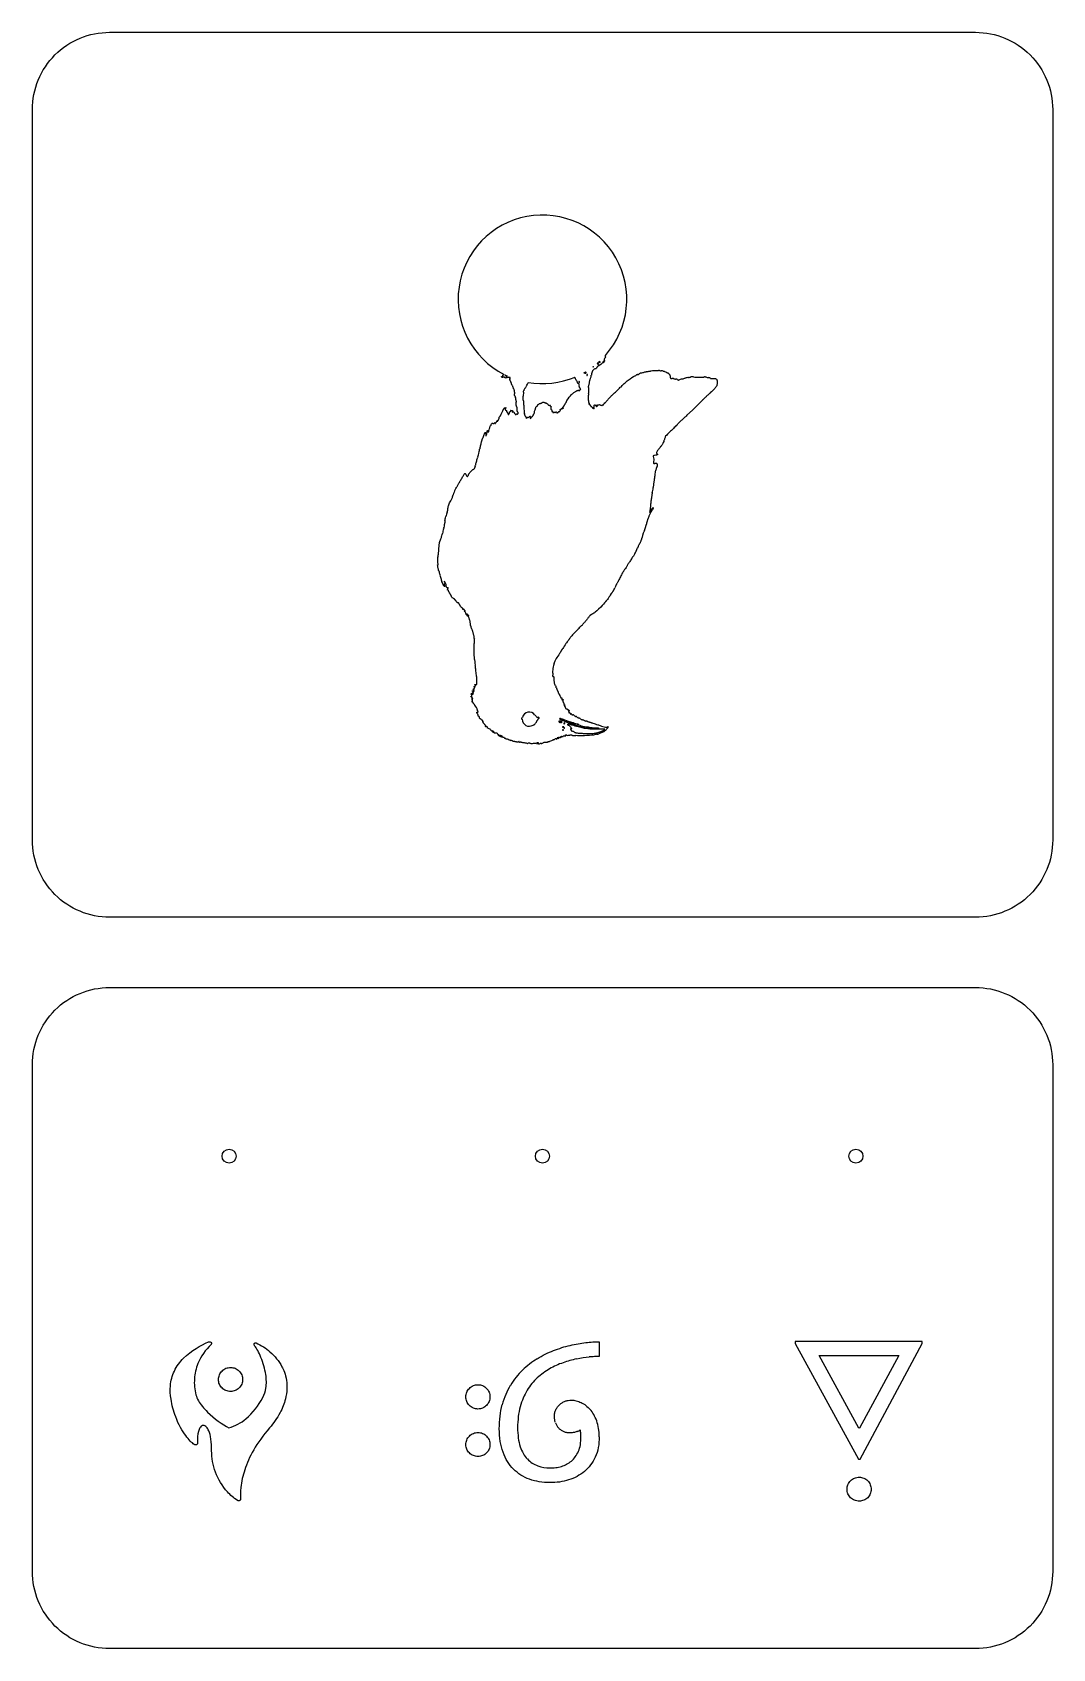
# Model space of a CAD drawing. Header units: millimetres. Extents: x -72 to 1, y -1 to 114.
import ezdxf

# ---------------------------------------------------------------- set-up
doc = ezdxf.new("R2010")
doc.units = ezdxf.units.MM
doc.header["$MEASUREMENT"] = 0

msp = doc.modelspace()

# ---------------------------------------------------------------- linework, layer by layer
for p, q in [((-38.09, 89.72), (-38.08, 89.72)), ((-32.17, 89.73), (-32.17, 89.73)), ((-37.88, 89.62), (-37.87, 89.62)), ((-32.2, 89.7), (-32.2, 89.69)), ((-38.79, 86.27), (-38.76, 86.31)), ((-38.76, 86.31), (-38.75, 86.27)), ((-36.23, 86.64), (-36.23, 86.64)), ((-36.13, 86.68), (-36.1, 86.72)), ((-24.68, 87.19), (-25.08, 86.82)), ((-27.41, 82.21), (-27.45, 81.94)), ((-42.73, 77.31), (-42.69, 77.78)), ((-42.69, 77.78), (-42.59, 78.03)), ((-42.33, 74.83), (-42.38, 74.79)), ((-42.38, 74.79), (-42.34, 74.72)), ((-32.36, 64.54), (-32.71, 64.63)), ((-38.86, 64.27), (-38.91, 64.29)), ((-38.91, 64.29), (-38.87, 64.29)), ((-35.76, 63.44), (-35.68, 63.47)), ((-35.64, 63.45), (-35.76, 63.44)), ((-32.9, 64.23), (-32.88, 64.22)), ((-31.32, 20.91), (-31.32, 19.85)), ((-32.69, 14.64), (-32.69, 14.64))]:
    msp.add_line(p, q)
for points in [[(0.95, 108.57), (0.95, 56.61, -0.414214), (-4.55, 51.11), (-66.16, 51.11, -0.414214), (-71.66, 56.61), (-71.66, 108.57, -0.414214), (-66.16, 114.07), (-4.55, 114.07, -0.414214)], [(-66.16, 46.11), (-4.55, 46.11, -0.414214), (0.95, 40.61), (0.95, 4.57, -0.414214), (-4.55, -0.93), (-66.16, -0.93, -0.414214), (-71.66, 4.57), (-71.66, 40.61, -0.414214)]]:
    msp.add_lwpolyline(points, format="xyb", close=True)
for points in [[(-17.38, 20.78), (-12.88, 12.55), (-12.76, 12.55), (-8.33, 20.78), (-8.33, 20.93), (-17.38, 20.93)], [(-12.85, 14.75), (-15.66, 19.92), (-10.01, 19.92), (-12.8, 14.75)]]:
    msp.add_lwpolyline(points, close=True)
for centre in [(-57.66, 34.11), (-35.36, 34.11), (-13.05, 34.11)]:
    msp.add_circle(centre, 0.5)
for centre, radius, start, end in [((-35.36, 95.07), 6, -41.7233, 242.9561), ((-35.36, 95.07), 6, 299.3046, 300.7124), ((-35.36, 95.07), 6, 306.7117, 307.3586), ((-35.36, 95.07), 6, 310.5168, 310.9956), ((-35.36, 95.07), 6, 312.0138, 312.8307), ((-35.36, 95.07), 6, 243.8122, 245.1893), ((-35.36, 95.07), 6, 260.1341, 292.7175), ((-33.89, 87.33), 0.0194, 180.0483, 269.9482), ((-36.3, 65.2), 0.5, 35.6473, 164.8556), ((-36.3, 65.2), 0.5, 180.4301, 302.4662)]:
    msp.add_arc(centre, radius, start, end)
for centre, major_axis, ratio, start_param, end_param in [((-25.42, 92.15), (5.56, 1.39), 0.113871, 2.940744, 3.20995), ((-30.9, 91.04), (0.0366, 0.0248), 0.352958, 4.925747, 6.527431), ((-30.74, 91.37), (-0.125, -0.306), 0.202352, 6.114635, 6.288105), ((-32.38, 89.87), (0.146, -0.017), 0.250351, 4.502571, 4.630489), ((-32.31, 89.97), (-0.0404, 0.0912), 0.191345, 2.279478, 3.057822), ((-32.27, 89.85), (0.0012, -0.0304), 0.631151, 1.50408, 3.119869), ((-31.86, 90.37), (0.14, -0.094), 0.366864, 6.122205, 6.634591), ((-31.63, 90.2), (0.0984, -0.0405), 0.456665, 5.444766, 6.469098), ((-31.51, 90.16), (-0.0014, -0.0277), 0.667182, 3.170717, 4.789202), ((-31.51, 90.22), (0.0013, 0.024), 0.781216, 3.178775, 4.782476), ((-31.49, 90.63), (0.116, -0.19), 0.229423, 5.586436, 6.398852), ((-31.26, 90.43), (0.192, -0.094), 0.323283, 2.560068, 2.68826), ((-31.29, 90.36), (0.0641, 0.0376), 0.338809, 1.321755, 2.926386), ((-31.24, 90.73), (-0.107, -0.119), 0.723642, 0.085597, 0.223653), ((-31.23, 90.44), (0.088, 0.06), 0.138564, 3.869023, 5.478402), ((-31.1, 90.51), (0.084, 0.0611), 0.113571, 0.698499, 2.306272), ((-28.65, 89.68), (0.0469, 0.032), 0.314957, 0.136583, 1.735404), ((-28.45, 89.77), (0.109, 0.056), 0.103078, 0.192413, 1.795778), ((-27.33, 90.01), (0.236, 0.001), 0.055694, 4.461177, 6.07527), ((-27.09, 89.99), (0.0508, 0.0101), 0.366702, 0.130983, 1.738232), ((-26.88, 89.97), (0.119, -0.007), 0.096439, 0.168801, 1.780805), ((-26.49, 89.87), (0.043, -0.0257), 0.249714, 4.285985, 5.891673), ((-37.86, 90.13), (0.389, 0.592), 0.233884, 3.093343, 3.454472), ((-37.8, 89.78), (0.199, 0.104), 0.20988, 3.038449, 3.251827), ((-37.99, 89.64), (-0.0215, 0.0356), 0.286158, 4.125029, 5.726137), ((-37.77, 89.51), (0.0903, 0.0108), 0.145424, 1.424133, 3.024338), ((-37.65, 89.4), (-0.0191, 0.0474), 0.779393, 0.319367, 1.610135), ((-37.62, 89.2), (0.0335, -0.0947), 0.100799, 0.594293, 2.205612), ((-37.56, 89.07), (-0.0332, 0.0758), 0.204337, 0.73584, 2.342938), ((-37.54, 88.98), (0.0317, -0.0583), 0.237577, 0.408387, 2.018948), ((-37.46, 88.85), (-0.0448, 0.0807), 0.166363, 0.287251, 1.893596), ((-37.46, 88.78), (0.0435, -0.0834), 0.198855, 0.360876, 1.973122), ((-37.39, 88.7), (-0.0006, 0.038), 0.441731, 1.534453, 3.13871), ((-36.71, 88.54), (0.0113, 0.0909), 0.141934, 3.503079, 5.104412), ((-36.6, 88.77), (0.0787, 0.0886), 0.114622, 4.554387, 6.158541), ((-36.47, 88.93), (-0.0538, -0.0725), 0.135911, 4.50279, 6.105719), ((-36.45, 89.04), (0.051, 0.111), 0.268325, 3.981964, 5.519501), ((-36.36, 89.16), (-0.029, -0.106), 0.160523, 4.810172, 5.312406), ((-33.06, 89.46), (0.0015, -0.0352), 0.664505, 1.502692, 3.108609), ((-33.01, 89.44), (-0.0206, 0.0416), 0.455487, 0.739772, 2.349524), ((-33.03, 88.52), (0.0897, 0.0339), 0.162825, 4.604444, 6.224798), ((-33.01, 89.38), (0.0263, -0.0282), 0.328685, 0.335341, 1.950338), ((-32.92, 89.27), (-0.0653, 0.0883), 0.095904, 0.125591, 1.734574), ((-32.9, 88.55), (0.0454, 0.0005), 0.373262, 1.538098, 3.140917), ((-32.89, 88.59), (0.0463, 0.006), 0.490562, 4.450832, 6.053864), ((-32.74, 88.84), (0.0255, -0.0692), 0.206147, 0.505992, 2.112894), ((-32.67, 88.74), (-0.0322, 0.0533), 0.372916, 0.549864, 2.159731), ((-32.66, 88.62), (0.0161, 0.0365), 0.643293, 0.564437, 2.174577), ((-32.06, 89.05), (0.015, 0.142), 0.151757, 3.260044, 4.85722), ((-32.1, 88.42), (0.014, 0.474), 0.065948, 5.179097, 6.284399), ((-32.08, 88.63), (-0.001, 0.253), 0.059304, 3.137968, 4.745269), ((-32.02, 89.13), (-0.022, -0.152), 0.126934, 3.521815, 5.126348), ((-32, 89.32), (0.0214, 0.0711), 0.209023, 4.074977, 5.679273), ((-31.9, 89.67), (0.013, 0.148), 0.115828, 3.236884, 4.835785), ((-29.98, 88.67), (0.358, 0.35), 0.022001, 3.545189, 5.157914), ((-26.11, 89.43), (0.106, -0.007), 0.148345, 0.211654, 1.822814), ((-25.91, 89.41), (0.105, -0.017), 0.127559, 3.364899, 4.974841), ((-25.86, 89.38), (0.104, -0.016), 0.113359, 0.198497, 1.810518), ((-25.08, 89.48), (0.161, 0.033), 0.06882, 0.758856, 2.368035), ((-24.91, 89.53), (0.123, 0.021), 0.085288, 4.274745, 5.882975), ((-24.47, 89.46), (0.351, -0.077), 0.182415, 2.022965, 2.869842), ((-23.51, 89.48), (0.115, -0.026), 0.108082, 0.215133, 1.824412), ((-37.36, 88.21), (-0.0084, -0.0771), 0.275676, 1.946576, 3.355197), ((-37.85, 89.12), (0.524, -0.765), 0.123258, 6.281659, 6.68753), ((-37.24, 88.19), (0.014, 0.276), 0.151385, 2.006382, 3.058609), ((-37.28, 87.81), (-0.021, -0.103), 0.362636, 1.804577, 3.01101), ((-37.22, 87.82), (0.0076, 0.0669), 0.242101, 1.552789, 3.172478), ((-37.24, 87.63), (-0.006, -0.122), 0.135587, 1.551015, 3.151916), ((-37.21, 87.45), (0.0004, -0.0495), 0.283733, 1.537332, 3.145476), ((-37.17, 87.43), (-0.0145, 0.0538), 0.445376, 1.021949, 2.630473), ((-36.73, 87.91), (0.0194, 0.0155), 0.549776, 2.145771, 3.749665), ((-36.74, 88.15), (0.002, 0.24), 0.047808, 3.216957, 4.826022), ((-36.71, 88.22), (-0.004, -0.241), 0.065133, 3.26717, 4.877464), ((-35.74, 87.51), (0.019, -0.0256), 0.638908, 5.84118, 7.440226), ((-35.7, 87.51), (-0.0178, 0.0257), 0.621439, 5.873233, 7.484346), ((-35.72, 87.56), (0.0235, -0.0113), 0.564496, 5.414926, 7.009372), ((-35.43, 87.72), (0.0482, 0.0319), 0.400206, 3.682086, 5.287838), ((-35.13, 87.71), (0.0447, -0.0159), 0.219313, 3.715038, 5.327015), ((-34.8, 87.48), (0.0051, 0.0393), 0.424807, 5.003644, 6.621236), ((-34.76, 87.48), (0.0007, -0.0387), 0.502287, 4.672349, 6.277626), ((-33.9, 87.41), (-0.0118, -0.0316), 0.614748, 0.934297, 2.541673), ((-33.84, 87.45), (0.0392, 0.0117), 0.63518, 1.591279, 3.190776), ((-33.85, 87.5), (0.0375, 0.0191), 0.540485, 4.411917, 6.018152), ((-33.79, 87.54), (0.0235, 0.0323), 0.411835, 1.015553, 2.630248), ((-33.71, 87.71), (-0.079, -0.154), 0.081317, 0.186631, 1.80342), ((-32.08, 88.35), (-0.0007, -0.02), 0.751948, 3.165721, 4.764581), ((-32.07, 88.37), (-0.0145, -0.0214), 0.564048, 5.585456, 7.186009), ((-32.08, 88.31), (0.0171, 0.037), 0.650927, 3.728107, 5.333806), ((-32.07, 88.31), (0.0064, 0.0377), 0.461988, 5.061953, 6.676008), ((-32.08, 87.75), (-0.0025, 0.0358), 0.557503, 4.01409, 5.62962), ((-32.04, 87.72), (-0.0019, -0.0315), 0.730084, 4.300973, 5.916455), ((-31.95, 87.6), (0.0003, -0.0931), 0.48776, 5.097109, 6.282602), ((-31.96, 87.49), (0.0312, 0.0088), 0.526348, 5.756009, 7.366481), ((-31.88, 87.46), (0.0479, -0.0212), 0.414019, 3.081951, 4.69229), ((-31.89, 87.43), (0.048, -0.024), 0.243435, 0.117378, 1.715244), ((-31.8, 87.39), (0.0359, -0.0138), 0.353124, 3.273038, 4.888949), ((-31.7, 87.43), (-0.0122, -0.0568), 0.241345, 0.695294, 2.302293), ((-31.09, 87.52), (0.0548, 0.0372), 0.210333, 0.297018, 1.902737), ((-30.95, 87.67), (0.0396, 0.0231), 0.283482, 1.433158, 3.051484), ((-30.9, 87.74), (0.063, 0.0619), 0.167449, 3.660474, 5.269466), ((-23.95, 87.91), (0.0223, 0.0008), 0.66581, 1.512927, 3.120957), ((-23.78, 88.1), (0.162, 0.166), 0.068912, 3.205097, 4.812961), ((-23.59, 88.24), (0.229, 0.218), 0.048265, 0.712806, 2.319648), ((-38.65, 86.31), (0.0539, 0.058), 0.216663, 1.306953, 2.916144), ((-38.66, 86.35), (-0.0539, -0.0544), 0.266139, 1.464998, 3.081499), ((-38.55, 86.39), (0.0547, -0.028), 0.244692, 2.17158, 3.525382), ((-38.51, 86.46), (0.0137, 0.0571), 0.22854, 0.05115, 1.65393), ((-38.39, 86.76), (-0.0532, -0.0625), 0.159571, 1.348926, 2.959466), ((-38.26, 87.02), (-0.074, -0.149), 0.081287, 1.383241, 2.984497), ((-38.17, 87.16), (-0.0079, 0.0314), 0.509176, 5.793593, 7.395964), ((-38.09, 87.27), (0.035, 0.0753), 0.295573, 0.423533, 2.030349), ((-37.98, 87.32), (0.019, 0.0618), 0.1816, 3.5793, 5.177487), ((-37.9, 87.14), (-0.0122, -0.0373), 0.467554, 4.838371, 6.438065), ((-37.92, 87.07), (0.0153, 0.0244), 0.590283, 5.025936, 6.641235), ((-37.84, 87.07), (0.0605, 0.0099), 0.592248, 2.807319, 4.069662), ((-37.87, 87.02), (0.0365, -0.0108), 0.416969, 0.045694, 1.651918), ((-37.78, 87.02), (-0.035, -0.0962), 0.513238, 5.040283, 6.469605), ((-37.89, 86.84), (0.109, 0.075), 0.317096, 5.850997, 6.715554), ((-37.77, 86.89), (-0.0147, -0.0266), 0.540764, 4.959241, 6.577988), ((-37.78, 86.89), (-0.001, -0.0252), 0.719288, 0.026615, 1.632111), ((-37.72, 86.94), (0.0354, 0.05), 0.251067, 1.193397, 2.804027), ((-37.75, 86.99), (-0.0481, -0.0613), 0.549488, 1.478182, 2.783979), ((-37.62, 87.09), (0.0386, -0.0006), 0.702534, 2.085618, 3.568472), ((-37.48, 87.12), (-0.006, -0.0387), 0.452646, 4.482053, 6.095931), ((-37.5, 87.06), (0.0089, 0.0335), 0.526942, 4.518538, 6.133081), ((-37.35, 86.95), (-0.0301, 0.0429), 0.312301, 3.556973, 5.160849), ((-37.17, 87.14), (0.0168, -0.0484), 0.316182, 0.248749, 1.864467), ((-37.12, 87.1), (0.0284, 0.0085), 0.532829, 2.599348, 4.205475), ((-37.09, 86.94), (-0.0104, 0.0281), 0.577772, 6.27859, 7.879558), ((-36.65, 87.08), (0.014, -0.144), 0.100098, 4.440578, 6.050693), ((-36.64, 86.87), (-0.0083, 0.0746), 0.20163, 4.206375, 5.818716), ((-36.6, 86.84), (0.0005, -0.067), 0.27267, 4.680251, 6.2846), ((-36.45, 86.7), (-0.082, -0.101), 0.20415, 5.716293, 7.175808), ((-36.45, 86.63), (0.0479, 0.0239), 0.278668, 0.737063, 2.343526), ((-36.35, 86.7), (0.0758, 0.041), 0.157242, 3.570042, 5.173578), ((-37.9, 84.52), (1.68, 2.21), 0.083601, 6.058295, 6.509308), ((-36.21, 86.66), (0.0256, 0.0787), 0.151355, 2.691533, 3.211971), ((-36.08, 86.76), (0.159, 0.183), 0.062898, 3.211953, 3.586671), ((-36.05, 86.79), (0.0237, 0.0196), 0.384432, 4.360855, 5.973333), ((-35.97, 86.96), (-0.0375, -0.0992), 0.1955, 0.786814, 2.395297), ((-35.87, 87.28), (-0.0201, -0.0526), 0.293412, 0.884136, 2.489386), ((-34.76, 87.29), (-0.0267, 0.0593), 0.217675, 3.284722, 4.899855), ((-34.7, 87.22), (0.029, -0.0094), 0.545452, 3.00582, 4.615959), ((-34.65, 87.05), (0.0462, -0.0301), 0.461976, 0.289235, 1.890414), ((-34.3, 87.03), (0.0482, 0.0101), 0.546908, 4.343342, 5.946929), ((-34.21, 87.03), (0.0395, 0.0138), 0.617786, 1.052551, 2.661086), ((-34.19, 87.09), (0.0382, 0.0201), 0.676906, 4.047995, 5.656863), ((-34.11, 87.12), (0.0388, 0.0447), 0.259949, 0.958167, 2.565406), ((-34.07, 87.27), (0.0395, 0.001), 0.500502, 4.660357, 6.274502), ((-33.98, 87.27), (0.0421, -0.0067), 0.461807, 1.612272, 3.218378), ((-33.93, 87.32), (-0.0071, 0.0324), 0.575066, 6.15385, 7.76629), ((-33.93, 87.33), (0.0185, -0.0065), 0.947699, 0.316544, 1.927839), ((-33.89, 87.34), (0.0019, -0.028), 0.797336, 1.483525, 3.091726), ((-33.89, 87.34), (-0.0008, -0.0282), 0.665968, 0.01606, 1.618335), ((-31.75, 87.29), (0.0284, -0.0188), 0.593538, 1.38732, 2.993024), ((-25.65, 86.3), (0.2, 0.207), 0.060468, 3.193817, 4.996662), ((-39.41, 85.59), (-0.007, -0.0417), 0.489542, 4.598514, 6.209479), ((-39.38, 85.46), (-0.0028, -0.0981), 0.204918, 4.84967, 6.361061), ((-39.33, 85.76), (0.101, -0.075), 0.355111, 6.141796, 7.019294), ((-39.01, 86.17), (-0.0255, -0.0747), 0.141783, 0.044624, 1.639517), ((-26.67, 85.11), (-0.048, -0.118), 0.083819, 4.40039, 5.997819), ((-26.26, 85.65), (-0.362, -0.362), 0.0249, 4.646755, 6.261635), ((-25.85, 86.07), (-0.0019, -0.0179), 0.860714, 3.22689, 4.835512), ((-39.95, 83.87), (0.104, 0.44), 0.04194, 0.270952, 1.662575), ((-39.85, 84.35), (-0.0159, -0.0745), 0.187025, 0.819032, 2.426698), ((-39.81, 84.43), (0.0079, 0.055), 0.313595, 0.389693, 2.001695), ((-39.78, 84.62), (-0.032, -0.14), 0.100312, 0.15636, 1.773843), ((-39.67, 85.04), (-0.015, -0.0657), 0.167587, 0.550017, 2.158233), ((-40.43, 82.78), (0.147, 0.17), 0.226126, 0.341742, 1.842688), ((-40.15, 83.15), (0.0199, 0.0749), 0.247703, 0.788833, 2.395886), ((-40.13, 83.29), (-0.0307, -0.0992), 0.129878, 0.557989, 2.16367), ((-27.23, 83.11), (-0.0269, -0.0654), 0.188595, 4.253549, 5.857387), ((-40.77, 82.56), (0.053, -0.104), 0.09083, 4.64025, 6.242617), ((-27.52, 81.56), (0.038, 0.275), 0.091662, 3.513329, 5.20695), ((-41.67, 81.23), (0.078, 0.255), 0.080802, 0.255564, 1.866891), ((-27.64, 80.57), (-0.024, -0.215), 0.085219, 3.914892, 5.521317), ((-27.57, 81.16), (0.0157, 0.0854), 0.115604, 4.552974, 6.160672), ((-27.54, 81.29), (-0.0178, -0.0532), 0.207713, 4.510199, 6.115071), ((-42.18, 79.75), (0.058, 0.223), 0.102602, 0.663302, 2.271146), ((-42.21, 80.06), (-0.084, -0.311), 0.316187, 1.208739, 2.120557), ((-27.88, 79.37), (0.033, 0.107), 0.095229, 3.662131, 5.273008), ((-27.73, 79.72), (-0.063, -0.111), 0.13488, 4.241717, 5.846576), ((-27.7, 79.84), (0.061, 0.113), 0.151506, 4.20819, 5.816618), ((-27.61, 79.96), (-0.0233, -0.0636), 0.278276, 3.583702, 5.193121), ((-42.41, 78.6), (0.062, 0.233), 0.103022, 0.865187, 2.472063), ((-42.3, 79.18), (0.018, 0.171), 0.110203, 0.724415, 2.333238), ((-27.89, 79.03), (-0.389, -0.97), 0.05983, 5.155347, 6.138478), ((-28.28, 78.32), (0.348, 0.879), 0.056776, 5.097597, 6.140988), ((-27.91, 79.24), (-0.0219, -0.0623), 0.205604, 4.148852, 5.756647), ((-28.73, 77.07), (-0.0349, -0.0519), 0.205182, 4.369117, 5.979356), ((-28.72, 77.13), (0.0329, 0.0584), 0.277368, 4.210262, 5.81435), ((-28.65, 77.23), (-0.0316, -0.0609), 0.254215, 4.213129, 5.819399), ((-28.64, 77.33), (0.0345, 0.0791), 0.197106, 3.901179, 5.511449), ((-28.58, 77.39), (-0.0166, -0.0616), 0.204062, 3.351295, 4.958393), ((-28.31, 78.04), (0.0199, 0.0535), 0.301834, 4.010917, 5.615143), ((-41.89, 73.75), (-0.87, 3.06), 0.121814, 0.145864, 0.61974), ((-29.27, 76.21), (-0.075, -0.117), 0.073817, 4.248595, 5.856526), ((-29, 76.63), (-0.001, -0.0196), 0.716794, 3.180187, 4.784204), ((-28.94, 76.76), (0.067, 0.103), 0.095533, 3.201068, 4.808542), ((-28.81, 76.96), (0.0406, 0.0694), 0.141354, 4.422765, 6.039458), ((-42.7, 75.69), (-0.0344, 0.0883), 0.144134, 0.542913, 2.153258), ((-42.66, 75.49), (0.046, -0.16), 0.100792, 1.044721, 2.651133), ((-42.51, 74.98), (-0.0132, 0.0182), 0.955122, 0.36958, 1.978828), ((-42.52, 74.93), (0.0101, -0.0321), 0.504717, 1.011593, 2.617915), ((-42.45, 74.85), (-0.0446, 0.0684), 0.209032, 0.307027, 1.915408), ((-42.45, 74.79), (0.045, -0.0669), 0.188708, 0.270079, 1.879619), ((-42.33, 74.96), (0.029, -0.0568), 0.210188, 3.984554, 5.591066), ((-30.06, 74.82), (-0.0443, -0.0906), 0.147246, 4.086766, 5.69247), ((-29.65, 75.6), (-0.0525, -0.0945), 0.113704, 3.345863, 4.956812), ((-29.58, 75.75), (0.031, 0.0636), 0.198629, 3.44678, 5.043263), ((-42.35, 74.71), (-0.0384, 0.0646), 0.207489, 3.190701, 4.794302), ((-42.1, 74.45), (0.0175, 0.0698), 0.18459, 0.390133, 2.006172), ((-42.1, 74.53), (-0.0126, -0.0262), 0.606521, 2.928798, 4.537022), ((-42.1, 74.53), (-0.0169, -0.0258), 0.594692, 1.424889, 3.022281), ((-42.06, 74.37), (-0.0006, 0.0374), 0.418315, 1.528304, 3.138293), ((-42.03, 74.26), (0.026, -0.0747), 0.189589, 1.474566, 3.078975), ((-41.98, 74.22), (-0.0391, 0.0813), 0.220901, 1.041653, 2.648657), ((-41.95, 74.12), (0.0322, -0.0378), 0.317977, 0.353688, 1.966376), ((-41.89, 74.06), (-0.0251, 0.0316), 0.394708, 0.45785, 2.066781), ((-41.89, 74), (0.0186, -0.0463), 0.451232, 0.840998, 2.453262), ((-41.83, 73.94), (-0.025, 0.0502), 0.419492, 0.697028, 2.305847), ((-41.7, 73.82), (0.0618, -0.0424), 0.390504, 4.164798, 5.769207), ((-41.58, 73.72), (-0.022, 0.0326), 0.745581, 0.830245, 2.43783), ((-41.55, 73.63), (0.0389, -0.0536), 0.35232, 1.13114, 2.737647), ((-30.8, 73.63), (-0.0496, -0.0603), 0.134922, 4.116003, 5.727237), ((-30.48, 74.09), (-0.032, -0.0632), 0.186672, 3.232333, 4.837918), ((-30.41, 74.22), (0.0325, 0.0593), 0.194185, 3.244052, 4.8429), ((-30.28, 74.44), (0.093, 0.166), 0.125713, 3.737736, 5.424482), ((-30.13, 74.72), (0.0242, 0.0632), 0.198016, 3.673917, 5.283615), ((-41.27, 73.39), (-0.0332, 0.0649), 0.304974, 0.858521, 2.466346), ((-41.26, 73.31), (0.0347, -0.0386), 0.29178, 0.310249, 1.915634), ((-41.08, 73.02), (-0.004, -0.113), 0.426302, 1.670762, 3.159374), ((-40.9, 72.99), (-0.0136, 0.0255), 0.962638, 1.061335, 2.670767), ((-40.91, 72.87), (0.0309, -0.0308), 0.33723, 0.321835, 1.935285), ((-40.9, 72.93), (0.0057, -0.0297), 0.928492, 1.364371, 2.969459), ((-40.81, 72.75), (-0.066, 0.103), 0.088119, 0.133398, 1.730002), ((-40.72, 72.6), (0.0192, -0.0013), 0.744805, 3.188753, 4.807398), ((-40.63, 72.54), (-0.0032, -0.0318), 0.881233, 3.225917, 4.828611), ((-40.59, 72.36), (0.04, -0.113), 0.174383, 0.648701, 2.255724), ((-40.52, 72.2), (-0.025, 0.106), 0.106148, 0.742218, 2.350823), ((-40.51, 72.06), (0.0211, -0.0951), 0.157813, 0.625517, 2.233227), ((-40.38, 71.58), (0.035, -0.116), 0.086652, 1.140738, 2.744747), ((-40.33, 71.47), (-0.038, 0.123), 0.078403, 1.007832, 2.618763), ((-32.72, 71.73), (0.312, 0.319), 0.027106, 4.375126, 5.986682), ((-40.2, 70.69), (0, 0.269), 0.04067, 0.380097, 1.97699), ((-33.56, 70.76), (0.056, 0.0755), 0.130665, 3.995202, 5.604032), ((-40.18, 69.78), (-0.032, 0.746), 0.032199, 2.029556, 3.084151), ((-34.52, 69.23), (0.0181, 0.0777), 0.145709, 3.421446, 5.029408), ((-34.58, 68.29), (0.0491, -0.0754), 0.402116, 3.131399, 4.21712), ((-34.64, 68.29), (-0.0148, 0.0461), 0.298779, 3.290285, 4.888666), ((-34.61, 68.26), (-0.0126, -0.0206), 0.875029, 0.486215, 2.096452), ((-40.42, 66.98), (0.0276, 0.0009), 0.6821, 1.521045, 3.123551), ((-40.43, 66.98), (0.0194, -0.0044), 0.933992, 3.345903, 4.953002), ((-40.43, 66.93), (-0.0068, -0.0325), 0.591274, 1.66179, 3.269187), ((-40.54, 66.95), (0.159, -0.147), 0.243501, 5.745459, 6.918302), ((-40.4, 66.79), (0.0338, -0.0238), 0.623205, 4.281724, 5.890848), ((-41.07, 67.57), (0.671, -0.564), 0.12049, 6.14068, 6.487311), ((-40.33, 66.95), (-0.0737, 0.0924), 0.129934, 5.294944, 6.652947), ((-40.39, 66.89), (-0.0156, 0.0522), 0.313723, 0.578002, 2.179111), ((-40.38, 66.74), (0.0245, 0.0168), 0.620803, 5.87689, 7.485551), ((-40.36, 66.7), (-0.0149, 0.0268), 0.538193, 5.989359, 7.601981), ((-40.34, 66.7), (0.0373, -0.0151), 0.639336, 3.676607, 5.279825), ((-40.37, 66.75), (-0.002, -0.0207), 0.872723, 0.081879, 1.685992), ((-40.33, 67), (0.0308, -0.0314), 0.53815, 0.265453, 1.870982), ((-40.53, 67.39), (0.318, -0.19), 0.180376, 5.563351, 6.893746), ((-40.22, 67.38), (0.0304, -0.0147), 0.452559, 1.751506, 3.360214), ((-40.23, 67.38), (0.0204, -0.0135), 0.602357, 3.515488, 5.126909), ((-40.24, 67.34), (0.0221, 0.0158), 0.791027, 5.19454, 6.809242), ((-40.23, 67.5), (0.0401, -0.0309), 0.381394, 6.03057, 7.524879), ((-40.18, 67.43), (-0.0091, 0.0406), 0.490044, 0.047553, 1.64208), ((-40.02, 67.71), (0.0278, -0.0266), 0.346749, 2.790244, 4.389824), ((-40.05, 67.7), (0.0243, -0.0271), 0.282731, 6.11412, 7.731276), ((-34.48, 67.62), (-0.0194, 0.0306), 0.558773, 3.860076, 5.461729), ((-34.42, 67.63), (-0.0213, -0.0442), 0.439025, 5.542554, 6.888294), ((-34.39, 67.53), (0.0238, -0.0551), 0.298481, 3.342657, 4.957491), ((-34.4, 67.49), (-0.0254, 0.0577), 0.160595, 3.488525, 5.100103), ((-34.34, 67.41), (0.0263, -0.0328), 0.389492, 3.590338, 5.201214), ((-34.35, 67.35), (-0.0191, 0.0391), 0.604808, 3.751238, 5.357872), ((-34.29, 67.3), (0.0276, -0.0418), 0.543839, 3.594944, 5.203887), ((-34.29, 67.22), (-0.0254, 0.0543), 0.444089, 3.898413, 5.508233), ((-34.24, 67.17), (0.005, -0.0474), 0.349978, 4.414742, 6.022019), ((-34.23, 67.07), (-0.0163, 0.0536), 0.245529, 4.398709, 6.012768), ((-34.16, 67), (0.0525, -0.0795), 0.239172, 3.69319, 5.300632), ((-34.29, 66.76), (-0.019, 0.26), 0.856137, 4.799372, 5.45486), ((-40.19, 66.48), (0.214, -0.157), 0.220674, 2.643485, 3.995351), ((-40.37, 66.45), (-0.0097, 0.0196), 0.574978, 5.534771, 7.146705), ((-40.35, 66.45), (0.0349, -0.0153), 0.452862, 3.333631, 4.942848), ((-40.35, 66.66), (0.0468, -0.0063), 0.469313, 4.474062, 6.08222), ((-40.32, 66.36), (0.0394, -0.0697), 0.340357, 1.191128, 2.794242), ((-40.36, 66.64), (0.0547, 0.0163), 0.393958, 5.864965, 7.208271), ((-40.24, 66.31), (-0.0478, 0.0792), 0.216429, 0.918286, 2.526182), ((-39.97, 65.73), (-0.0277, -0.0355), 0.539302, 0.157438, 1.76624), ((-39.99, 65.44), (0.008, -0.155), 0.400404, 1.810942, 2.869753), ((-39.97, 65.72), (-0.0262, -0.0364), 0.325083, 1.761916, 3.374677), ((-33.93, 66.42), (0.0314, 0.0692), 0.543265, 5.131639, 6.315031), ((-33.73, 66.27), (0.068, 0.14), 0.2581, 2.322749, 3.777203), ((-33.78, 65.93), (0.024, 0.216), 0.147111, 5.512441, 6.464451), ((-33.72, 66.07), (0.008, -0.0779), 0.267512, 4.477516, 6.083388), ((-33.72, 65.98), (0.0198, -0.0177), 0.642057, 0.236953, 1.84358), ((-33.44, 65.63), (-0.0134, 0.0255), 0.903313, 4.58127, 6.177524), ((-33.38, 65.66), (-0.0318, -0.0408), 0.714148, 5.878283, 7.154181), ((-33.31, 65.53), (0.0403, -0.0215), 0.566268, 1.07424, 2.68617), ((-39.88, 65.36), (0.0342, -0.0224), 0.561496, 0.426952, 2.039316), ((-39.71, 65.05), (0.0853, 0.0728), 0.274217, 5.813444, 6.757934), ((-39.61, 65.07), (-0.0061, 0.0378), 0.481761, 0.688631, 2.297031), ((-39.61, 65.03), (-0.0225, -0.0296), 0.452989, 1.473718, 3.08351), ((-39.59, 65.03), (0.0051, -0.0284), 0.381565, 2.636766, 4.25463), ((-39.6, 64.97), (0.0048, -0.0228), 0.890519, 1.338959, 2.957765), ((-39.51, 64.9), (-0.0639, 0.0671), 0.174838, 0.182685, 1.795768), ((-39.51, 64.85), (0.0644, -0.0676), 0.175635, 0.178406, 1.783059), ((-39.41, 64.77), (0.025, -0.0211), 0.621829, 3.621012, 5.223911), ((-39.13, 64.47), (0.125, -0.067), 0.185686, 0.544674, 2.153828), ((-39, 64.42), (0.0584, -0.0542), 0.176639, 4.501179, 6.098904), ((-33.24, 65.54), (0.0511, -0.0216), 0.400519, 3.917962, 5.529257), ((-33.14, 65.46), (0.0769, -0.0516), 0.268874, 1.159997, 2.764405), ((-33.06, 65.45), (0.0757, -0.0521), 0.251953, 4.316721, 5.92385), ((-32.95, 65.36), (0.0514, -0.0321), 0.398886, 0.947194, 2.555172), ((-32.89, 65.36), (0.0405, -0.0344), 0.461752, 4.434738, 6.040347), ((-32.84, 65.3), (-0.0147, 0.026), 0.903147, 4.548145, 6.154936), ((-32.77, 65.31), (0.045, -0.0109), 0.568481, 3.511728, 5.118553), ((-32.71, 65.23), (0.0658, -0.0402), 0.340257, 1.028725, 2.636513), ((-32.56, 65.2), (0.111, -0.05), 0.209924, 3.692962, 5.299574), ((-32.45, 65.12), (0.113, -0.039), 0.0847, 0.532841, 2.150351), ((-32.3, 65.09), (0.0724, -0.023), 0.227427, 4.049692, 5.654816), ((-32.2, 65.04), (0.0669, -0.0187), 0.233329, 0.833357, 2.443483), ((-32.05, 65.02), (0.106, -0.033), 0.093603, 3.624875, 5.233291), ((-30.7, 64.64), (0.0387, 0.0064), 0.527675, 1.264647, 2.872468), ((-38.94, 64.35), (0.0198, -0.0039), 0.920441, 0.176258, 1.785597), ((-38.87, 64.35), (0.0472, -0.0005), 0.399795, 3.142414, 4.742713), ((-38.85, 64.28), (0.0464, -0.0141), 0.294346, 4.414236, 6.03364), ((-38.79, 64.24), (0.0132, -0.018), 0.824368, 1.471086, 3.07643), ((-38.78, 64.21), (0.0048, 0.0206), 0.933185, 0.210533, 1.818907), ((-38.79, 64.25), (0.0214, -0.015), 0.560415, 5.604649, 7.201388), ((-38.81, 64.01), (0.259, 0.145), 0.537963, 6.138158, 7.256526), ((-38.53, 64.13), (-0.0125, 0.0467), 0.250741, 1.49972, 3.109488), ((-38.37, 64.03), (0.0148, -0.0197), 0.827653, 4.602563, 6.20944), ((-38.36, 63.99), (0.0122, 0.0216), 0.572746, 5.487866, 7.094407), ((-38.29, 63.98), (0.0486, -0.0224), 0.346862, 3.296198, 4.907884), ((-38.3, 63.95), (0.0505, -0.0178), 0.247417, 6.161649, 7.759831), ((-38.09, 63.87), (0.0087, -0.0301), 0.616365, 1.703449, 3.318475), ((-38.04, 63.88), (0.0332, -0.0193), 0.662989, 3.829091, 5.437481), ((-38.02, 63.82), (0.0334, -0.0174), 0.653563, 0.634088, 2.245827), ((-37.88, 63.84), (0.102, 0.016), 0.457775, 3.236601, 4.379906), ((-37.84, 63.75), (0.0908, -0.0271), 0.237504, 0.863465, 2.472921), ((-37.68, 63.73), (0.118, -0.04), 0.119267, 3.76041, 5.368219), ((-37.57, 63.66), (0.103, -0.036), 0.230205, 0.399361, 2.00813), ((-37.32, 63.58), (0.108, -0.003), 0.169615, 0.108027, 1.723077), ((-36.96, 63.59), (0.054, -0.0087), 0.428961, 3.382614, 4.992694), ((-36.44, 63.51), (0.049, -0.0403), 0.390919, 5.372849, 6.59555), ((-36.32, 63.48), (0.0656, 0.0007), 0.314993, 1.534715, 3.141886), ((-35.63, 63.46), (0.109, 0.005), 0.122067, 4.58808, 6.201433), ((-35.46, 63.46), (0.0662, -0.0065), 0.222328, 1.431313, 3.035908), ((-35.48, 63.5), (0.0911, -0.0207), 0.21026, 5.141881, 6.489717), ((-35.36, 63.47), (0.0304, -0.0184), 0.313642, 2.095532, 3.696372), ((-35.37, 63.5), (0.0283, -0.0142), 0.469933, 4.911557, 6.518076), ((-34.96, 63.56), (-0.0136, -0.0245), 0.902557, 3.26426, 4.87161), ((-34.6, 63.71), (0.0483, 0.0219), 0.279332, 0.547391, 2.150334), ((-34.52, 63.77), (0.0525, 0.0341), 0.288538, 3.556165, 5.167502), ((-34.35, 63.79), (0.0196, -0.0038), 0.939349, 3.318431, 4.919488), ((-34.36, 63.79), (0.0209, -0.0115), 0.575838, 5.469349, 7.082039), ((-34.27, 63.89), (0.0419, 0.01), 0.503792, 4.29496, 5.905204), ((-34.1, 63.91), (-0.0248, -0.0366), 0.371073, 3.384155, 4.98456), ((-34.09, 63.93), (0.0202, 0.0145), 0.568723, 5.335213, 6.956367), ((-34.05, 63.92), (0.0309, 0.0092), 0.530709, 2.599857, 4.203521), ((-34.06, 63.93), (0.0277, 0.0096), 0.951619, 4.361679, 5.970006), ((-33.95, 63.98), (0.0644, 0.0036), 0.210762, 4.447911, 6.055015), ((-33.42, 63.99), (0.339, -0.053), 0.119347, 2.252075, 3.160397), ((-33.73, 64.05), (0.0268, 0.0161), 0.56926, 2.807655, 4.407606), ((-33.76, 64.02), (0.0653, 0.0031), 0.276051, 4.661832, 6.273355), ((-33.73, 64.01), (0.0271, 0.0153), 0.534081, 5.986115, 7.585449), ((-33.55, 64.07), (0.148, 0.004), 0.135719, 4.163665, 5.769039), ((-33.08, 64.05), (0.198, -0.016), 0.072867, 3.596424, 5.202148), ((-31.43, 64.15), (0.0821, 0.0177), 0.122105, 4.284373, 5.88442), ((-31.34, 64.15), (0.0323, 0.0133), 0.447535, 0.180522, 1.7911), ((-31.31, 64.18), (-0.0073, 0.0233), 0.409924, 2.475853, 4.066782), ((-31.19, 64.21), (0.108, 0.035), 0.168925, 1.488916, 3.090454), ((1574.05, -2844.42), (-1609.57, 2864.24), 0.043174, 0.001747, 0.010997), ((-108.62, -84.46), (-79.11, -103.7), 0.140896, 3.270138, 3.30438), ((2096.96, -2367.78), (-2133.65, 2386.74), 0.038596, 0.000934, 0.011977), ((5068.17, -4846.56), (5105.22, -4865.15), 0.024907, 3.147186, 3.155122), ((1843.36, -1862.68), (1879.28, -1880.8), 0.036323, 3.150352, 3.162461), ((414.1, 363.78), (448.36, 348.95), 0.043416, 3.127285, 3.144817), ((-2544.04, -3850.65), (2511.65, 3867.11), 0.020315, 6.268349, 6.27725), ((-3837.52, -2839.91), (3805.71, 2855.75), 0.021484, 6.267065, 6.276892), ((-52.06, 24.42), (19.51, -9.62), 0.14606, 6.158724, 6.214825), ((-34.67, 10.48), (-1.81, -4.36), 0.222307, 2.820767, 2.907996), ((-33.69, 11.42), (-0.94, -3.24), 0.16147, 2.749522, 2.871082), ((-50.46, -18.46), (-17.58, -33.38), 0.091234, 2.970063, 2.999341), ((1103.13, 2046.86), (-1139.11, -2034.65), 0.027418, 6.274394, 6.288111), ((338.82, 1205.22), (-374.43, -1193.17), 0.04488, 6.281653, 6.297268)]:
    msp.add_ellipse(centre, major_axis=major_axis, ratio=ratio, start_param=start_param, end_param=end_param)
for points, knots in [([(-30.89, 91.03), (-30.89, 91.03), (-30.9, 91.02), (-30.91, 91.01), (-30.91, 91.01), (-30.91, 91.01), (-30.91, 91.01), (-30.91, 91), (-30.91, 91), (-30.91, 91), (-30.91, 91), (-30.9, 90.99), (-30.9, 90.99), (-30.89, 90.98)], [0, 0, 0, 0, 0.00305107, 0.00305107, 0.00501725, 0.00501725, 0.00610502, 0.00610502, 0.00703363, 0.00703363, 0.00815053, 0.00815053, 0.01175052, 0.01175052, 0.01175052, 0.01175052]), ([(-30.89, 90.98), (-30.88, 90.98), (-30.88, 90.97), (-30.87, 90.97), (-30.87, 90.97), (-30.87, 90.96), (-30.87, 90.96), (-30.87, 90.96), (-30.87, 90.96), (-30.87, 90.95), (-30.87, 90.95), (-30.88, 90.94), (-30.89, 90.93), (-30.9, 90.92)], [0, 0, 0, 0, 0.00258082, 0.00258082, 0.00379894, 0.00379894, 0.00481255, 0.00481255, 0.00591632, 0.00591632, 0.00767298, 0.00767298, 0.01131781, 0.01131781, 0.01131781, 0.01131781]), ([(-38.19, 89.64), (-38.18, 89.65), (-38.18, 89.67), (-38.17, 89.68), (-38.17, 89.69), (-38.15, 89.7), (-38.14, 89.7), (-38.12, 89.71), (-38.11, 89.72), (-38.09, 89.72)], [0, 0, 0, 0, 0.00421918, 0.00421918, 0.00755973, 0.00755973, 0.01114658, 0.01114658, 0.0152225, 0.0152225, 0.0152225, 0.0152225]), ([(-32.4, 89.83), (-32.36, 89.82), (-32.32, 89.82), (-32.28, 89.82), (-32.27, 89.82), (-32.26, 89.83), (-32.26, 89.83), (-32.25, 89.84), (-32.25, 89.84), (-32.25, 89.85), (-32.25, 89.85), (-32.25, 89.85)], [0, 0, 0, 0, 0.01285595, 0.01285595, 0.01725848, 0.01725848, 0.01918393, 0.01918393, 0.02052833, 0.02052833, 0.02192588, 0.02192588, 0.02192588, 0.02192588]), ([(-32.18, 89.72), (-32.18, 89.72), (-32.19, 89.71), (-32.19, 89.71), (-32.19, 89.7), (-32.2, 89.7)], [0, 0, 0, 0, 0.001264644, 0.001264644, 0.002670379, 0.002670379, 0.002670379, 0.002670379]), ([(-32.17, 89.73), (-32.17, 89.73), (-32.17, 89.73), (-32.17, 89.73), (-32.17, 89.73), (-32.18, 89.72), (-32.18, 89.72), (-32.18, 89.72)], [0, 0, 0, 0, 0.000333506, 0.000333506, 0.00088545, 0.00088545, 0.001786267, 0.001786267, 0.001786267, 0.001786267]), ([(-32.15, 89.71), (-32.15, 89.72), (-32.15, 89.72), (-32.15, 89.72), (-32.15, 89.72), (-32.15, 89.73), (-32.16, 89.73), (-32.16, 89.73), (-32.16, 89.73), (-32.16, 89.73), (-32.16, 89.73), (-32.17, 89.73)], [0, 0, 0, 0, 0.000824639, 0.000824639, 0.001320646, 0.001320646, 0.001728288, 0.001728288, 0.00215211, 0.00215211, 0.002581142, 0.002581142, 0.002581142, 0.002581142]), ([(-32.15, 89.7), (-32.15, 89.7), (-32.15, 89.7), (-32.15, 89.71), (-32.15, 89.71), (-32.15, 89.71)], [0, 0, 0, 0, 0.000874554, 0.000874554, 0.001556566, 0.001556566, 0.001556566, 0.001556566]), ([(-31.58, 90.13), (-31.6, 90.13), (-31.62, 90.13), (-31.67, 90.11), (-31.69, 90.1), (-31.74, 90.06), (-31.77, 90.02), (-31.81, 89.94), (-31.83, 89.9), (-31.86, 89.8), (-31.87, 89.74), (-31.88, 89.68)], [0, 0, 0, 0, 0.00653592, 0.00653592, 0.01454214, 0.01454214, 0.02591425, 0.02591425, 0.03839567, 0.03839567, 0.05240676, 0.05240676, 0.05240676, 0.05240676]), ([(-31.77, 90.26), (-31.77, 90.26), (-31.76, 90.26), (-31.75, 90.26), (-31.75, 90.26), (-31.74, 90.26), (-31.73, 90.27), (-31.73, 90.27)], [0, 0, 0, 0, 0.001381819, 0.001381819, 0.002852048, 0.002852048, 0.004614032, 0.004614032, 0.004614032, 0.004614032]), ([(-31.37, 90.32), (-31.37, 90.32), (-31.37, 90.32), (-31.37, 90.32), (-31.37, 90.32), (-31.37, 90.33), (-31.37, 90.33), (-31.38, 90.33), (-31.38, 90.33), (-31.39, 90.32), (-31.39, 90.32), (-31.41, 90.31), (-31.42, 90.3), (-31.45, 90.28), (-31.46, 90.27), (-31.48, 90.25), (-31.48, 90.24), (-31.49, 90.23), (-31.49, 90.23), (-31.49, 90.22), (-31.49, 90.22), (-31.49, 90.22)], [0, 0, 0, 0, 0.00029457, 0.00029457, 0.00055715, 0.00055715, 0.00088042, 0.00088042, 0.00144466, 0.00144466, 0.00281447, 0.00281447, 0.00673708, 0.00673708, 0.0108934, 0.0108934, 0.01270016, 0.01270016, 0.01343282, 0.01343282, 0.01402968, 0.01402968, 0.01402968, 0.01402968]), ([(-31.46, 90.51), (-31.46, 90.5), (-31.46, 90.5), (-31.45, 90.49), (-31.44, 90.48), (-31.43, 90.47)], [0, 0, 0, 0, 0.000811357, 0.000811357, 0.003499125, 0.003499125, 0.003499125, 0.003499125]), ([(-31.41, 90.5), (-31.42, 90.5), (-31.42, 90.5), (-31.43, 90.5), (-31.43, 90.5), (-31.43, 90.5), (-31.43, 90.51), (-31.43, 90.51), (-31.43, 90.51), (-31.43, 90.51), (-31.43, 90.51), (-31.43, 90.51), (-31.43, 90.51), (-31.43, 90.51), (-31.43, 90.51), (-31.43, 90.51), (-31.43, 90.51), (-31.43, 90.51), (-31.42, 90.52), (-31.41, 90.52)], [0, 0, 0, 0, 0.002102491, 0.002102491, 0.003255537, 0.003255537, 0.003638078, 0.003638078, 0.003886308, 0.003886308, 0.004109766, 0.004109766, 0.004392128, 0.004392128, 0.004893888, 0.004893888, 0.005976754, 0.005976754, 0.008152292, 0.008152292, 0.008152292, 0.008152292]), ([(-31.41, 90.52), (-31.41, 90.53), (-31.4, 90.53), (-31.4, 90.53), (-31.4, 90.53), (-31.4, 90.54), (-31.4, 90.54), (-31.4, 90.54), (-31.4, 90.54), (-31.4, 90.54), (-31.4, 90.54), (-31.4, 90.54), (-31.4, 90.54), (-31.4, 90.54), (-31.4, 90.54), (-31.4, 90.54), (-31.4, 90.54), (-31.4, 90.54)], [0, 0, 0, 0, 0.002155061, 0.002155061, 0.00281758, 0.00281758, 0.003138277, 0.003138277, 0.003338721, 0.003338721, 0.003511269, 0.003511269, 0.003706229, 0.003706229, 0.004024297, 0.004024297, 0.004519735, 0.004519735, 0.004519735, 0.004519735]), ([(-31.37, 90.44), (-31.36, 90.45), (-31.36, 90.45), (-31.36, 90.46), (-31.36, 90.47), (-31.36, 90.48), (-31.36, 90.48), (-31.37, 90.49), (-31.37, 90.49), (-31.38, 90.5), (-31.39, 90.5), (-31.4, 90.5), (-31.4, 90.5), (-31.41, 90.5)], [0, 0, 0, 0, 0.001628216, 0.001628216, 0.002980517, 0.002980517, 0.004290607, 0.004290607, 0.005803396, 0.005803396, 0.007432484, 0.007432484, 0.009274593, 0.009274593, 0.009274593, 0.009274593]), ([(-31.36, 90.33), (-31.36, 90.33), (-31.36, 90.32), (-31.36, 90.32), (-31.36, 90.32), (-31.36, 90.32), (-31.36, 90.31), (-31.36, 90.31), (-31.36, 90.31), (-31.36, 90.31), (-31.36, 90.31), (-31.36, 90.31), (-31.36, 90.31), (-31.36, 90.31), (-31.36, 90.31), (-31.37, 90.32), (-31.37, 90.32), (-31.37, 90.32), (-31.37, 90.32), (-31.37, 90.32)], [0, 0, 0, 0, 0.000741099, 0.000741099, 0.001010433, 0.001010433, 0.001112321, 0.001112321, 0.001173831, 0.001173831, 0.001225, 0.001225, 0.001280047, 0.001280047, 0.001366427, 0.001366427, 0.001557783, 0.001557783, 0.001840562, 0.001840562, 0.001840562, 0.001840562]), ([(-31.33, 90.6), (-31.3, 90.59), (-31.29, 90.59), (-31.27, 90.58), (-31.26, 90.58), (-31.26, 90.58), (-31.26, 90.58), (-31.25, 90.58), (-31.25, 90.58), (-31.25, 90.58), (-31.25, 90.59), (-31.25, 90.59), (-31.25, 90.59), (-31.25, 90.59), (-31.25, 90.6), (-31.25, 90.6), (-31.26, 90.61), (-31.26, 90.62)], [0, 0, 0, 0, 0.0072358, 0.0072358, 0.01120346, 0.01120346, 0.01280791, 0.01280791, 0.01386856, 0.01386856, 0.01483981, 0.01483981, 0.01609083, 0.01609083, 0.01845698, 0.01845698, 0.02391284, 0.02391284, 0.02391284, 0.02391284]), ([(-31.26, 90.62), (-31.26, 90.63), (-31.27, 90.64), (-31.28, 90.65), (-31.28, 90.66), (-31.28, 90.67)], [0, 0, 0, 0, 0.003048392, 0.003048392, 0.005938936, 0.005938936, 0.005938936, 0.005938936]), ([(-31.02, 90.64), (-31.03, 90.64), (-31.04, 90.64), (-31.05, 90.63), (-31.06, 90.63), (-31.06, 90.63), (-31.06, 90.62), (-31.06, 90.62), (-31.07, 90.62), (-31.07, 90.62), (-31.07, 90.62), (-31.06, 90.61), (-31.06, 90.61), (-31.06, 90.61), (-31.06, 90.61), (-31.06, 90.6), (-31.05, 90.6), (-31.04, 90.6), (-31.03, 90.6), (-31.02, 90.6)], [0, 0, 0, 0, 0.00358229, 0.00358229, 0.00584431, 0.00584431, 0.0074179, 0.0074179, 0.00860205, 0.00860205, 0.0096595, 0.0096595, 0.01084404, 0.01084404, 0.01259081, 0.01259081, 0.0154034, 0.0154034, 0.01938087, 0.01938087, 0.01938087, 0.01938087]), ([(-31.02, 90.6), (-31.01, 90.6), (-31.01, 90.6), (-31, 90.6), (-31, 90.6), (-31, 90.6), (-31, 90.59), (-31, 90.59), (-31, 90.59), (-31, 90.59), (-31, 90.59), (-31, 90.59), (-31, 90.59), (-31, 90.59), (-31, 90.59), (-31, 90.59), (-31, 90.59), (-31.01, 90.58), (-31.02, 90.57), (-31.04, 90.56)], [0, 0, 0, 0, 0.00289206, 0.00289206, 0.00404851, 0.00404851, 0.00448384, 0.00448384, 0.00478138, 0.00478138, 0.00506246, 0.00506246, 0.00544124, 0.00544124, 0.00615414, 0.00615414, 0.00777073, 0.00777073, 0.01261083, 0.01261083, 0.01261083, 0.01261083]), ([(-30.96, 90.73), (-30.95, 90.72), (-30.95, 90.71), (-30.94, 90.7), (-30.94, 90.7), (-30.94, 90.69), (-30.94, 90.68), (-30.95, 90.67), (-30.95, 90.67), (-30.96, 90.66), (-30.96, 90.65), (-30.98, 90.65), (-30.99, 90.64), (-31, 90.64), (-31.01, 90.64), (-31.02, 90.64)], [0, 0, 0, 0, 0.00264709, 0.00264709, 0.00473937, 0.00473937, 0.00661889, 0.00661889, 0.0086927, 0.0086927, 0.01146066, 0.01146066, 0.01444615, 0.01444615, 0.0179008, 0.0179008, 0.0179008, 0.0179008]), ([(-28.61, 89.72), (-28.61, 89.72), (-28.61, 89.72), (-28.6, 89.72), (-28.6, 89.72), (-28.6, 89.72), (-28.59, 89.72), (-28.57, 89.72), (-28.53, 89.74), (-28.48, 89.77)], [0, 0, 0, 0, 0.000160854, 0.000160854, 0.000509303, 0.000509303, 0.001594266, 0.001594266, 0.008074864, 0.008074864, 0.008074864, 0.008074864]), ([(-28.35, 89.83), (-28.34, 89.83), (-28.34, 89.83), (-28.31, 89.83), (-28.26, 89.85), (-28.21, 89.86)], [0, 0, 0, 0, 0.00100519, 0.00100519, 0.007426978, 0.007426978, 0.007426978, 0.007426978]), ([(-28.21, 89.86), (-28.18, 89.87), (-28.14, 89.88), (-28.08, 89.9), (-28.05, 89.91), (-28.03, 89.91)], [0, 0, 0, 0, 0.00985149, 0.00985149, 0.01987529, 0.01987529, 0.01987529, 0.01987529]), ([(-28.03, 89.91), (-28.01, 89.91), (-27.99, 89.92), (-27.96, 89.92), (-27.94, 89.93), (-27.92, 89.93)], [0, 0, 0, 0, 0.00575371, 0.00575371, 0.01006305, 0.01006305, 0.01006305, 0.01006305]), ([(-27.92, 89.93), (-27.91, 89.93), (-27.88, 89.94), (-27.84, 89.94), (-27.81, 89.95), (-27.79, 89.95)], [0, 0, 0, 0, 0.0042398, 0.0042398, 0.01101869, 0.01101869, 0.01101869, 0.01101869]), ([(-27.79, 89.95), (-27.76, 89.96), (-27.74, 89.96), (-27.71, 89.96), (-27.69, 89.97), (-27.68, 89.97)], [0, 0, 0, 0, 0.006952751, 0.006952751, 0.009175265, 0.009175265, 0.009175265, 0.009175265]), ([(-27.68, 89.97), (-27.68, 89.97), (-27.68, 89.97), (-27.67, 89.97), (-27.66, 89.98), (-27.65, 89.99)], [0, 0, 0, 0, 0.000431723, 0.000431723, 0.002483028, 0.002483028, 0.002483028, 0.002483028]), ([(-27.65, 89.99), (-27.65, 89.99), (-27.65, 89.99), (-27.64, 89.99), (-27.64, 89.99), (-27.59, 90), (-27.49, 90), (-27.39, 90)], [0, 0, 0, 0, 0.000262464, 0.000262464, 0.001299576, 0.001299576, 0.009783885, 0.009783885, 0.009783885, 0.009783885]), ([(-27.04, 90), (-27.04, 90), (-27.04, 90), (-27.03, 90), (-27.03, 90), (-27.03, 90), (-27.02, 90), (-26.99, 89.99), (-26.95, 89.98), (-26.9, 89.98)], [0, 0, 0, 0, 0.000192123, 0.000192123, 0.000629222, 0.000629222, 0.002082048, 0.002082048, 0.008882454, 0.008882454, 0.008882454, 0.008882454]), ([(-26.76, 89.96), (-26.76, 89.96), (-26.75, 89.96), (-26.74, 89.95), (-26.73, 89.95), (-26.72, 89.95)], [0, 0, 0, 0, 0.001999049, 0.001999049, 0.003994222, 0.003994222, 0.003994222, 0.003994222]), ([(-26.72, 89.95), (-26.71, 89.95), (-26.69, 89.95), (-26.62, 89.93), (-26.54, 89.89), (-26.51, 89.87)], [0, 0, 0, 0, 0.00401952, 0.00401952, 0.02489862, 0.02489862, 0.02489862, 0.02489862]), ([(-26.45, 89.84), (-26.45, 89.84), (-26.44, 89.84), (-26.43, 89.84), (-26.42, 89.83), (-26.4, 89.82), (-26.38, 89.8), (-26.34, 89.76), (-26.32, 89.73), (-26.3, 89.69), (-26.29, 89.67), (-26.28, 89.65), (-26.28, 89.63), (-26.28, 89.62)], [0, 0, 0, 0, 0.00139324, 0.00139324, 0.00410332, 0.00410332, 0.01018273, 0.01018273, 0.01747988, 0.01747988, 0.0208797, 0.0208797, 0.02372072, 0.02372072, 0.02372072, 0.02372072]), ([(-38.26, 89.54), (-38.27, 89.55), (-38.27, 89.56), (-38.28, 89.56), (-38.28, 89.57), (-38.28, 89.57), (-38.28, 89.57), (-38.28, 89.57), (-38.28, 89.58), (-38.28, 89.58), (-38.28, 89.58), (-38.27, 89.58), (-38.27, 89.58), (-38.27, 89.58), (-38.26, 89.58), (-38.25, 89.59), (-38.24, 89.59), (-38.24, 89.58)], [0, 0, 0, 0, 0.00345773, 0.00345773, 0.0047735, 0.0047735, 0.00555529, 0.00555529, 0.00616822, 0.00616822, 0.00681425, 0.00681425, 0.00782092, 0.00782092, 0.00999199, 0.00999199, 0.01259142, 0.01259142, 0.01259142, 0.01259142]), ([(-38.24, 89.58), (-38.23, 89.58), (-38.22, 89.59), (-38.21, 89.59), (-38.21, 89.59), (-38.2, 89.6), (-38.2, 89.6), (-38.19, 89.61), (-38.19, 89.62), (-38.19, 89.64)], [0, 0, 0, 0, 0.00237107, 0.00237107, 0.0041909, 0.0041909, 0.00592343, 0.00592343, 0.01000898, 0.01000898, 0.01000898, 0.01000898]), ([(-38.04, 89.49), (-38.04, 89.5), (-38.04, 89.5), (-38.05, 89.51), (-38.06, 89.52), (-38.08, 89.53), (-38.09, 89.53), (-38.12, 89.54), (-38.14, 89.54), (-38.17, 89.54), (-38.18, 89.54), (-38.19, 89.54)], [0, 0, 0, 0, 0.00151197, 0.00151197, 0.00391121, 0.00391121, 0.0080822, 0.0080822, 0.0118887, 0.0118887, 0.01570102, 0.01570102, 0.01570102, 0.01570102]), ([(-37.86, 89.5), (-37.86, 89.49), (-37.86, 89.49), (-37.86, 89.49), (-37.87, 89.49), (-37.88, 89.48), (-37.89, 89.48), (-37.93, 89.47), (-37.96, 89.47), (-38, 89.48), (-38.01, 89.48), (-38.03, 89.48), (-38.03, 89.48), (-38.03, 89.49), (-38.04, 89.49), (-38.04, 89.49), (-38.04, 89.49), (-38.04, 89.49)], [0, 0, 0, 0, 0.00054261, 0.00054261, 0.00165502, 0.00165502, 0.00437739, 0.00437739, 0.00995433, 0.00995433, 0.01277401, 0.01277401, 0.01394765, 0.01394765, 0.01440978, 0.01440978, 0.0148038, 0.0148038, 0.0148038, 0.0148038]), ([(-37.97, 89.63), (-37.96, 89.62), (-37.96, 89.61), (-37.95, 89.6), (-37.94, 89.59), (-37.94, 89.59), (-37.93, 89.59), (-37.92, 89.59), (-37.92, 89.59), (-37.91, 89.59), (-37.9, 89.59), (-37.89, 89.6), (-37.88, 89.61), (-37.88, 89.62)], [0, 0, 0, 0, 0.00285797, 0.00285797, 0.004554, 0.004554, 0.00592404, 0.00592404, 0.00730366, 0.00730366, 0.00910459, 0.00910459, 0.01186, 0.01186, 0.01186, 0.01186]), ([(-37.68, 89.44), (-37.68, 89.45), (-37.67, 89.46), (-37.66, 89.47), (-37.66, 89.48), (-37.66, 89.49), (-37.66, 89.49), (-37.66, 89.5), (-37.66, 89.5), (-37.66, 89.51), (-37.67, 89.51), (-37.67, 89.51), (-37.68, 89.52), (-37.71, 89.52), (-37.74, 89.52), (-37.75, 89.52)], [0, 0, 0, 0, 0.00324948, 0.00324948, 0.00491378, 0.00491378, 0.00594452, 0.00594452, 0.00682557, 0.00682557, 0.00781495, 0.00781495, 0.00939681, 0.00939681, 0.01639156, 0.01639156, 0.01639156, 0.01639156]), ([(-37.67, 89.34), (-37.67, 89.34), (-37.68, 89.35), (-37.68, 89.37), (-37.69, 89.38), (-37.69, 89.39)], [0, 0, 0, 0, 0.001047209, 0.001047209, 0.003947623, 0.003947623, 0.003947623, 0.003947623]), ([(-37.64, 89.25), (-37.64, 89.27), (-37.65, 89.29), (-37.66, 89.32), (-37.67, 89.34), (-37.67, 89.34)], [0, 0, 0, 0, 0.006141821, 0.006141821, 0.007404796, 0.007404796, 0.007404796, 0.007404796]), ([(-37.35, 88.54), (-37.35, 88.54), (-37.35, 88.55), (-37.35, 88.56), (-37.35, 88.58), (-37.36, 88.61), (-37.37, 88.63), (-37.38, 88.65), (-37.38, 88.65), (-37.39, 88.66), (-37.39, 88.66), (-37.39, 88.66), (-37.39, 88.66), (-37.39, 88.66), (-37.39, 88.66), (-37.39, 88.66)], [0, 0, 0, 0, 0.00132979, 0.00132979, 0.00486913, 0.00486913, 0.00894684, 0.00894684, 0.01033363, 0.01033363, 0.01079827, 0.01079827, 0.01098492, 0.01098492, 0.01114825, 0.01114825, 0.01114825, 0.01114825]), ([(-36.6, 88.75), (-36.64, 88.71), (-36.66, 88.69), (-36.68, 88.63), (-36.69, 88.61), (-36.69, 88.57)], [0, 0, 0, 0, 0.01482082, 0.01482082, 0.02964696, 0.02964696, 0.02964696, 0.02964696]), ([(-33.06, 89.5), (-33.07, 89.5), (-33.07, 89.5), (-33.07, 89.5), (-33.07, 89.5), (-33.07, 89.5), (-33.07, 89.5), (-33.07, 89.5), (-33.07, 89.5), (-33.07, 89.5), (-33.07, 89.5), (-33.07, 89.5), (-33.07, 89.5), (-33.07, 89.5), (-33.07, 89.51), (-33.07, 89.51), (-33.06, 89.51), (-33.06, 89.51)], [0, 0, 0, 0, 0.001210973, 0.001210973, 0.001547714, 0.001547714, 0.001755903, 0.001755903, 0.001933623, 0.001933623, 0.002137391, 0.002137391, 0.002481762, 0.002481762, 0.003288684, 0.003288684, 0.005391943, 0.005391943, 0.005391943, 0.005391943]), ([(-33.06, 89.51), (-33.05, 89.52), (-33.05, 89.52), (-33.04, 89.53), (-33.04, 89.53), (-33.04, 89.53), (-33.04, 89.53), (-33.04, 89.53), (-33.04, 89.53), (-33.04, 89.53)], [0, 0, 0, 0, 0.002229791, 0.002229791, 0.003346061, 0.003346061, 0.003869104, 0.003869104, 0.004361879, 0.004361879, 0.004361879, 0.004361879]), ([(-32.87, 89.14), (-32.87, 89.14), (-32.87, 89.15), (-32.86, 89.15), (-32.86, 89.15), (-32.86, 89.16), (-32.86, 89.16), (-32.86, 89.17), (-32.86, 89.17), (-32.87, 89.2), (-32.89, 89.22), (-32.91, 89.25)], [0, 0, 0, 0, 0.000835095, 0.000835095, 0.001543242, 0.001543242, 0.002377199, 0.002377199, 0.003736356, 0.003736356, 0.007416328, 0.007416328, 0.007416328, 0.007416328]), ([(-32.87, 89.12), (-32.88, 89.12), (-32.88, 89.12), (-32.88, 89.12), (-32.88, 89.12), (-32.88, 89.13), (-32.88, 89.13), (-32.88, 89.13), (-32.88, 89.13), (-32.88, 89.13), (-32.88, 89.13), (-32.88, 89.13), (-32.88, 89.14), (-32.88, 89.14), (-32.87, 89.14), (-32.87, 89.14)], [0, 0, 0, 0, 0.001178134, 0.001178134, 0.001641405, 0.001641405, 0.001978725, 0.001978725, 0.002302169, 0.002302169, 0.002757893, 0.002757893, 0.003602517, 0.003602517, 0.004564083, 0.004564083, 0.004564083, 0.004564083]), ([(-32.75, 88.97), (-32.75, 88.97), (-32.74, 88.97), (-32.74, 88.98), (-32.74, 88.98), (-32.74, 88.99), (-32.74, 88.99), (-32.75, 89), (-32.75, 89.01), (-32.77, 89.04), (-32.79, 89.06), (-32.83, 89.09), (-32.85, 89.11), (-32.87, 89.12)], [0, 0, 0, 0, 0.00070038, 0.00070038, 0.00153809, 0.00153809, 0.00292702, 0.00292702, 0.00561696, 0.00561696, 0.01041104, 0.01041104, 0.01521227, 0.01521227, 0.01521227, 0.01521227]), ([(-32.84, 88.59), (-32.84, 88.6), (-32.84, 88.6), (-32.84, 88.6), (-32.83, 88.6), (-32.83, 88.61), (-32.83, 88.61), (-32.83, 88.61), (-32.83, 88.61), (-32.82, 88.6), (-32.82, 88.6), (-32.81, 88.6), (-32.81, 88.6), (-32.8, 88.59)], [0, 0, 0, 0, 0.001349551, 0.001349551, 0.002000099, 0.002000099, 0.002540766, 0.002540766, 0.003163408, 0.003163408, 0.004165864, 0.004165864, 0.005978583, 0.005978583, 0.005978583, 0.005978583]), ([(-32.8, 88.59), (-32.79, 88.58), (-32.79, 88.58), (-32.78, 88.58), (-32.78, 88.58), (-32.78, 88.57), (-32.77, 88.57), (-32.77, 88.58), (-32.77, 88.58), (-32.77, 88.58), (-32.77, 88.58), (-32.77, 88.58), (-32.77, 88.58), (-32.77, 88.58), (-32.77, 88.58), (-32.77, 88.59)], [0, 0, 0, 0, 0.003002933, 0.003002933, 0.003974646, 0.003974646, 0.004529718, 0.004529718, 0.004918953, 0.004918953, 0.005293709, 0.005293709, 0.005809404, 0.005809404, 0.006814069, 0.006814069, 0.006814069, 0.006814069]), ([(-32.77, 88.59), (-32.77, 88.59), (-32.77, 88.59), (-32.77, 88.59), (-32.77, 88.59), (-32.77, 88.6), (-32.76, 88.6), (-32.76, 88.6), (-32.76, 88.6), (-32.76, 88.6), (-32.76, 88.6), (-32.75, 88.6), (-32.75, 88.6), (-32.74, 88.59), (-32.73, 88.59), (-32.73, 88.59)], [0, 0, 0, 0, 0.000701468, 0.000701468, 0.001137066, 0.001137066, 0.001469938, 0.001469938, 0.001818668, 0.001818668, 0.002369844, 0.002369844, 0.003476437, 0.003476437, 0.004715342, 0.004715342, 0.004715342, 0.004715342]), ([(-32.73, 89.18), (-32.73, 89.2), (-32.73, 89.21), (-32.74, 89.22), (-32.74, 89.23), (-32.74, 89.23), (-32.74, 89.23), (-32.75, 89.23), (-32.75, 89.23), (-32.75, 89.23), (-32.75, 89.23), (-32.75, 89.23), (-32.75, 89.23), (-32.76, 89.23), (-32.76, 89.23), (-32.76, 89.23), (-32.76, 89.22), (-32.76, 89.22), (-32.76, 89.21), (-32.76, 89.21)], [0, 0, 0, 0, 0.00403144, 0.00403144, 0.00620533, 0.00620533, 0.00761478, 0.00761478, 0.0085702, 0.0085702, 0.00933736, 0.00933736, 0.01012987, 0.01012987, 0.0112462, 0.0112462, 0.01336821, 0.01336821, 0.01779291, 0.01779291, 0.01779291, 0.01779291]), ([(-32.76, 89.21), (-32.76, 89.2), (-32.76, 89.19), (-32.76, 89.17), (-32.76, 89.17), (-32.75, 89.16), (-32.75, 89.16), (-32.75, 89.16), (-32.75, 89.16), (-32.75, 89.16)], [0, 0, 0, 0, 0.002853418, 0.002853418, 0.004485502, 0.004485502, 0.005245677, 0.005245677, 0.005907149, 0.005907149, 0.005907149, 0.005907149]), ([(-32.74, 88.88), (-32.75, 88.9), (-32.76, 88.92), (-32.76, 88.94), (-32.76, 88.94), (-32.76, 88.95), (-32.75, 88.96), (-32.75, 88.97)], [0, 0, 0, 0, 0.0077035, 0.0077035, 0.01121638, 0.01121638, 0.015969, 0.015969, 0.015969, 0.015969]), ([(-32.75, 89.16), (-32.75, 89.16), (-32.75, 89.16), (-32.74, 89.16), (-32.74, 89.16), (-32.74, 89.16), (-32.74, 89.16), (-32.74, 89.16), (-32.74, 89.16), (-32.73, 89.16), (-32.73, 89.16), (-32.73, 89.17), (-32.73, 89.18), (-32.73, 89.18)], [0, 0, 0, 0, 0.000401726, 0.000401726, 0.000703045, 0.000703045, 0.000998253, 0.000998253, 0.001391931, 0.001391931, 0.002080707, 0.002080707, 0.003632422, 0.003632422, 0.003632422, 0.003632422]), ([(-32.73, 88.59), (-32.72, 88.58), (-32.72, 88.58), (-32.71, 88.58), (-32.7, 88.58), (-32.7, 88.58), (-32.7, 88.58), (-32.7, 88.58), (-32.7, 88.58), (-32.7, 88.58), (-32.69, 88.58), (-32.69, 88.58), (-32.69, 88.59), (-32.69, 88.59), (-32.69, 88.6), (-32.69, 88.6)], [0, 0, 0, 0, 0.002533634, 0.002533634, 0.003926067, 0.003926067, 0.004749319, 0.004749319, 0.005410775, 0.005410775, 0.006135674, 0.006135674, 0.007263657, 0.007263657, 0.009286141, 0.009286141, 0.009286141, 0.009286141]), ([(-32.66, 88.65), (-32.66, 88.65), (-32.65, 88.66), (-32.65, 88.66), (-32.65, 88.66), (-32.64, 88.66), (-32.64, 88.67), (-32.64, 88.67), (-32.64, 88.67), (-32.65, 88.67), (-32.65, 88.67), (-32.65, 88.68), (-32.66, 88.69), (-32.67, 88.7)], [0, 0, 0, 0, 0.00200377, 0.00200377, 0.002738074, 0.002738074, 0.003323785, 0.003323785, 0.003975676, 0.003975676, 0.00499243, 0.00499243, 0.007884281, 0.007884281, 0.007884281, 0.007884281]), ([(-32.2, 89.69), (-32.2, 89.69), (-32.2, 89.68), (-32.2, 89.67), (-32.2, 89.67), (-32.2, 89.66), (-32.2, 89.66), (-32.2, 89.66), (-32.2, 89.66), (-32.2, 89.66)], [0, 0, 0, 0, 0.002456815, 0.002456815, 0.003510907, 0.003510907, 0.003943431, 0.003943431, 0.004327643, 0.004327643, 0.004327643, 0.004327643]), ([(-32.2, 89.66), (-32.2, 89.66), (-32.2, 89.66), (-32.2, 89.66), (-32.2, 89.66), (-32.2, 89.66), (-32.2, 89.66), (-32.19, 89.66), (-32.19, 89.66), (-32.19, 89.66), (-32.18, 89.66), (-32.18, 89.67)], [0, 0, 0, 0, 0.000157818, 0.000157818, 0.000329835, 0.000329835, 0.000599961, 0.000599961, 0.001185335, 0.001185335, 0.002293094, 0.002293094, 0.002293094, 0.002293094]), ([(-32.18, 89.67), (-32.18, 89.67), (-32.18, 89.67), (-32.18, 89.67), (-32.17, 89.67), (-32.17, 89.67)], [0, 0, 0, 0, 0.000514584, 0.000514584, 0.001056559, 0.001056559, 0.001056559, 0.001056559]), ([(-32.17, 89.67), (-32.17, 89.68), (-32.17, 89.68), (-32.16, 89.69), (-32.16, 89.69), (-32.15, 89.7)], [0, 0, 0, 0, 0.001593168, 0.001593168, 0.002941706, 0.002941706, 0.002941706, 0.002941706]), ([(-32.08, 88.91), (-32.08, 88.91), (-32.08, 88.91), (-32.09, 88.91), (-32.09, 88.9), (-32.09, 88.9), (-32.09, 88.9), (-32.09, 88.9), (-32.09, 88.9), (-32.09, 88.9), (-32.09, 88.9), (-32.09, 88.9), (-32.09, 88.9), (-32.09, 88.9), (-32.09, 88.9), (-32.08, 88.9), (-32.08, 88.9), (-32.08, 88.9)], [0, 0, 0, 0, 0.001245271, 0.001245271, 0.001830545, 0.001830545, 0.002134107, 0.002134107, 0.002321745, 0.002321745, 0.002481532, 0.002481532, 0.002658066, 0.002658066, 0.002938137, 0.002938137, 0.003534106, 0.003534106, 0.003534106, 0.003534106]), ([(-31.91, 89.52), (-31.92, 89.51), (-31.92, 89.51), (-31.94, 89.49), (-31.95, 89.47), (-31.97, 89.42), (-31.98, 89.39), (-31.98, 89.37)], [0, 0, 0, 0, 0.00258448, 0.00258448, 0.00837963, 0.00837963, 0.01502266, 0.01502266, 0.01502266, 0.01502266]), ([(-29.81, 88.81), (-29.64, 88.99), (-29.44, 89.17), (-29.07, 89.46), (-28.91, 89.57), (-28.79, 89.62)], [0, 0, 0, 0, 0.0741355, 0.0741355, 0.1443732, 0.1443732, 0.1443732, 0.1443732]), ([(-28.79, 89.62), (-28.77, 89.63), (-28.75, 89.65), (-28.7, 89.67), (-28.68, 89.68), (-28.67, 89.69)], [0, 0, 0, 0, 0.0070314, 0.0070314, 0.0144063, 0.0144063, 0.0144063, 0.0144063]), ([(-26.28, 89.62), (-26.27, 89.57), (-26.27, 89.53), (-26.26, 89.49), (-26.26, 89.48), (-26.25, 89.47), (-26.24, 89.46), (-26.23, 89.45), (-26.22, 89.45), (-26.2, 89.45), (-26.17, 89.44), (-26.14, 89.44)], [0, 0, 0, 0, 0.01679857, 0.01679857, 0.02424239, 0.02424239, 0.03034343, 0.03034343, 0.03656833, 0.03656833, 0.04966673, 0.04966673, 0.04966673, 0.04966673]), ([(-25.76, 89.36), (-25.75, 89.36), (-25.74, 89.35), (-25.72, 89.34), (-25.7, 89.34), (-25.67, 89.33), (-25.67, 89.33), (-25.66, 89.33), (-25.65, 89.33), (-25.65, 89.34), (-25.65, 89.34), (-25.65, 89.34), (-25.65, 89.34), (-25.65, 89.34), (-25.65, 89.34), (-25.65, 89.34)], [0, 0, 0, 0, 0.002193777, 0.002193777, 0.006382057, 0.006382057, 0.007591745, 0.007591745, 0.007937403, 0.007937403, 0.008084667, 0.008084667, 0.008173867, 0.008173867, 0.008265366, 0.008265366, 0.008265366, 0.008265366]), ([(-25.65, 89.34), (-25.65, 89.34), (-25.65, 89.34), (-25.65, 89.34), (-25.65, 89.34), (-25.65, 89.34), (-25.65, 89.34), (-25.64, 89.35), (-25.64, 89.35), (-25.61, 89.36), (-25.57, 89.38), (-25.49, 89.4), (-25.44, 89.41), (-25.4, 89.42)], [0, 0, 0, 0, 0.00012163, 0.00012163, 0.000316, 0.000316, 0.00074242, 0.00074242, 0.0020576, 0.0020576, 0.00750119, 0.00750119, 0.01275722, 0.01275722, 0.01275722, 0.01275722]), ([(-25.4, 89.42), (-25.37, 89.42), (-25.33, 89.43), (-25.27, 89.45), (-25.23, 89.46), (-25.2, 89.47)], [0, 0, 0, 0, 0.00861662, 0.00861662, 0.01870625, 0.01870625, 0.01870625, 0.01870625]), ([(-24.61, 89.55), (-24.48, 89.53), (-24.3, 89.53), (-24.09, 89.53), (-24.01, 89.53), (-23.93, 89.54), (-23.91, 89.54), (-23.88, 89.54), (-23.87, 89.55), (-23.86, 89.55), (-23.86, 89.55), (-23.86, 89.55), (-23.86, 89.55), (-23.86, 89.55)], [0, 0, 0, 0, 0.03741969, 0.03741969, 0.05282747, 0.05282747, 0.05787833, 0.05787833, 0.05953517, 0.05953517, 0.06012882, 0.06012882, 0.06058401, 0.06058401, 0.06058401, 0.06058401]), ([(-23.86, 89.55), (-23.85, 89.56), (-23.84, 89.56), (-23.83, 89.57), (-23.83, 89.57), (-23.81, 89.57), (-23.81, 89.57), (-23.78, 89.57), (-23.76, 89.56), (-23.74, 89.55)], [0, 0, 0, 0, 0.00259124, 0.00259124, 0.00465446, 0.00465446, 0.0071497, 0.0071497, 0.01124068, 0.01124068, 0.01124068, 0.01124068]), ([(-23.74, 89.55), (-23.71, 89.54), (-23.68, 89.53), (-23.61, 89.51), (-23.57, 89.5), (-23.53, 89.5)], [0, 0, 0, 0, 0.00807945, 0.00807945, 0.01572279, 0.01572279, 0.01572279, 0.01572279]), ([(-22.92, 89.16), (-22.92, 89.07), (-22.93, 89), (-22.99, 88.86), (-23.04, 88.79), (-23.18, 88.63), (-23.29, 88.53), (-23.43, 88.41)], [0, 0, 0, 0, 0.0251046, 0.0251046, 0.04778221, 0.04778221, 0.07492376, 0.07492376, 0.07492376, 0.07492376]), ([(-23.39, 89.45), (-23.39, 89.45), (-23.38, 89.45), (-23.37, 89.44), (-23.35, 89.44), (-23.3, 89.43), (-23.24, 89.44), (-23.16, 89.44)], [0, 0, 0, 0, 0.001639283, 0.001639283, 0.004016069, 0.004016069, 0.008904839, 0.008904839, 0.008904839, 0.008904839]), ([(-23.16, 89.44), (-23.11, 89.44), (-23.08, 89.44), (-23.02, 89.42), (-23, 89.41), (-22.97, 89.39), (-22.96, 89.38), (-22.94, 89.34), (-22.94, 89.32), (-22.92, 89.26), (-22.92, 89.21), (-22.92, 89.16)], [0, 0, 0, 0, 0.01401732, 0.01401732, 0.02289186, 0.02289186, 0.03049033, 0.03049033, 0.03957783, 0.03957783, 0.05371575, 0.05371575, 0.05371575, 0.05371575]), ([(-37.35, 88.29), (-37.35, 88.29), (-37.36, 88.29), (-37.36, 88.29), (-37.36, 88.29), (-37.36, 88.29), (-37.36, 88.29), (-37.36, 88.29), (-37.36, 88.29), (-37.36, 88.29), (-37.36, 88.29), (-37.36, 88.29), (-37.36, 88.29), (-37.36, 88.29), (-37.36, 88.3), (-37.36, 88.3), (-37.36, 88.31), (-37.35, 88.33), (-37.35, 88.33), (-37.34, 88.35), (-37.33, 88.35), (-37.33, 88.36)], [0, 0, 0, 0, 0.000448975, 0.000448975, 0.000679263, 0.000679263, 0.000826969, 0.000826969, 0.000957811, 0.000957811, 0.00111689, 0.00111689, 0.001390421, 0.001390421, 0.002039858, 0.002039858, 0.003815081, 0.003815081, 0.005637623, 0.005637623, 0.007477097, 0.007477097, 0.007477097, 0.007477097]), ([(-37.33, 88.45), (-37.34, 88.46), (-37.34, 88.49), (-37.35, 88.51), (-37.35, 88.52), (-37.35, 88.53), (-37.35, 88.54), (-37.35, 88.54)], [0, 0, 0, 0, 0.005895303, 0.005895303, 0.008102641, 0.008102641, 0.009440796, 0.009440796, 0.009440796, 0.009440796]), ([(-37.31, 88.2), (-37.31, 88.19), (-37.32, 88.19), (-37.32, 88.19), (-37.32, 88.19), (-37.32, 88.19), (-37.32, 88.19), (-37.33, 88.19), (-37.33, 88.19), (-37.33, 88.19), (-37.33, 88.19), (-37.33, 88.2), (-37.33, 88.2), (-37.33, 88.21), (-37.33, 88.22), (-37.33, 88.24)], [0, 0, 0, 0, 0.001487373, 0.001487373, 0.002038255, 0.002038255, 0.002441742, 0.002441742, 0.002848877, 0.002848877, 0.003457448, 0.003457448, 0.004608273, 0.004608273, 0.00720545, 0.00720545, 0.00720545, 0.00720545]), ([(-37.28, 88.07), (-37.28, 88.13), (-37.29, 88.16), (-37.29, 88.19), (-37.29, 88.19), (-37.29, 88.2), (-37.29, 88.2), (-37.3, 88.2), (-37.3, 88.2), (-37.3, 88.2), (-37.3, 88.2), (-37.3, 88.2), (-37.3, 88.2), (-37.31, 88.2), (-37.31, 88.2), (-37.31, 88.2)], [0, 0, 0, 0, 0.01715587, 0.01715587, 0.02096092, 0.02096092, 0.02292184, 0.02292184, 0.02414838, 0.02414838, 0.02513858, 0.02513858, 0.02620845, 0.02620845, 0.02862113, 0.02862113, 0.02862113, 0.02862113]), ([(-37.21, 87.5), (-37.21, 87.5), (-37.21, 87.5), (-37.21, 87.5), (-37.21, 87.5), (-37.21, 87.5), (-37.21, 87.51), (-37.22, 87.51), (-37.22, 87.51), (-37.22, 87.51), (-37.22, 87.52), (-37.22, 87.55), (-37.22, 87.59), (-37.22, 87.63)], [0, 0, 0, 0, 0.000067198, 0.000067198, 0.000149728, 0.000149728, 0.000296203, 0.000296203, 0.000656077, 0.000656077, 0.001950898, 0.001950898, 0.007567687, 0.007567687, 0.007567687, 0.007567687]), ([(-36.74, 87.89), (-36.74, 87.89), (-36.74, 87.89), (-36.74, 87.89), (-36.73, 87.89), (-36.73, 87.89), (-36.73, 87.89), (-36.73, 87.89), (-36.73, 87.88), (-36.73, 87.87), (-36.72, 87.86), (-36.72, 87.83), (-36.72, 87.8), (-36.72, 87.77)], [0, 0, 0, 0, 0.00011674, 0.00011674, 0.00026672, 0.00026672, 0.00054254, 0.00054254, 0.00124808, 0.00124808, 0.00415488, 0.00415488, 0.0123147, 0.0123147, 0.0123147, 0.0123147]), ([(-36.72, 87.77), (-36.72, 87.74), (-36.72, 87.71), (-36.71, 87.67), (-36.71, 87.63), (-36.71, 87.62)], [0, 0, 0, 0, 0.00918828, 0.00918828, 0.0118872, 0.0118872, 0.0118872, 0.0118872]), ([(-36.71, 87.62), (-36.71, 87.61), (-36.7, 87.6), (-36.69, 87.53), (-36.68, 87.4), (-36.66, 87.12)], [0, 0, 0, 0, 0.0023132, 0.0023132, 0.01027126, 0.01027126, 0.01027126, 0.01027126]), ([(-35.84, 87.32), (-35.84, 87.32), (-35.84, 87.33), (-35.84, 87.35), (-35.83, 87.37), (-35.81, 87.41), (-35.79, 87.44), (-35.77, 87.46), (-35.76, 87.47), (-35.75, 87.48), (-35.75, 87.48), (-35.74, 87.48), (-35.74, 87.48), (-35.74, 87.48), (-35.73, 87.48), (-35.73, 87.48)], [0, 0, 0, 0, 0.00189563, 0.00189563, 0.00673127, 0.00673127, 0.0127184, 0.0127184, 0.01522648, 0.01522648, 0.01618233, 0.01618233, 0.01657762, 0.01657762, 0.01692066, 0.01692066, 0.01692066, 0.01692066]), ([(-35.7, 87.56), (-35.7, 87.56), (-35.7, 87.56), (-35.7, 87.56), (-35.7, 87.56), (-35.7, 87.56), (-35.7, 87.57), (-35.7, 87.57), (-35.7, 87.57), (-35.69, 87.58), (-35.68, 87.58), (-35.65, 87.61), (-35.6, 87.63), (-35.54, 87.66), (-35.52, 87.66), (-35.49, 87.67), (-35.47, 87.68), (-35.46, 87.68)], [0, 0, 0, 0, 0.00015946, 0.00015946, 0.00033464, 0.00033464, 0.00061654, 0.00061654, 0.00126327, 0.00126327, 0.0034159, 0.0034159, 0.01232502, 0.01232502, 0.01620138, 0.01620138, 0.01877013, 0.01877013, 0.01877013, 0.01877013]), ([(-35.39, 87.72), (-35.39, 87.72), (-35.38, 87.73), (-35.36, 87.73), (-35.35, 87.74), (-35.32, 87.75), (-35.29, 87.75), (-35.25, 87.74), (-35.23, 87.74), (-35.2, 87.73), (-35.19, 87.72), (-35.17, 87.71)], [0, 0, 0, 0, 0.00188621, 0.00188621, 0.00529822, 0.00529822, 0.01197522, 0.01197522, 0.01665672, 0.01665672, 0.02119542, 0.02119542, 0.02119542, 0.02119542]), ([(-35.11, 87.69), (-35.1, 87.69), (-35.09, 87.68), (-35.05, 87.66), (-35.03, 87.65), (-35, 87.62), (-34.99, 87.62), (-34.98, 87.61), (-34.98, 87.6), (-34.98, 87.6), (-34.98, 87.6), (-34.97, 87.59), (-34.97, 87.59), (-34.97, 87.59)], [0, 0, 0, 0, 0.00345496, 0.00345496, 0.00935387, 0.00935387, 0.01230909, 0.01230909, 0.01358748, 0.01358748, 0.01411097, 0.01411097, 0.01455834, 0.01455834, 0.01455834, 0.01455834]), ([(-34.97, 87.59), (-34.97, 87.59), (-34.97, 87.59), (-34.97, 87.59), (-34.97, 87.59), (-34.97, 87.58), (-34.97, 87.58), (-34.95, 87.57), (-34.94, 87.56), (-34.9, 87.54), (-34.87, 87.53), (-34.84, 87.52), (-34.83, 87.51), (-34.81, 87.51), (-34.81, 87.51), (-34.8, 87.51), (-34.8, 87.51), (-34.8, 87.51), (-34.8, 87.51), (-34.8, 87.51)], [0, 0, 0, 0, 0.00027333, 0.00027333, 0.00076621, 0.00076621, 0.00202591, 0.00202591, 0.00598452, 0.00598452, 0.01117806, 0.01117806, 0.01331797, 0.01331797, 0.0141016, 0.0141016, 0.01441102, 0.01441102, 0.01466512, 0.01466512, 0.01466512, 0.01466512]), ([(-34.76, 87.41), (-34.77, 87.4), (-34.77, 87.39), (-34.77, 87.37), (-34.77, 87.36), (-34.77, 87.34), (-34.76, 87.32), (-34.75, 87.31)], [0, 0, 0, 0, 0.00349748, 0.00349748, 0.00654666, 0.00654666, 0.01034941, 0.01034941, 0.01034941, 0.01034941]), ([(-34.76, 87.45), (-34.76, 87.45), (-34.76, 87.45), (-34.75, 87.44), (-34.75, 87.44), (-34.75, 87.44), (-34.75, 87.44), (-34.75, 87.44), (-34.75, 87.44), (-34.75, 87.44), (-34.75, 87.43), (-34.75, 87.43), (-34.76, 87.42), (-34.76, 87.41)], [0, 0, 0, 0, 0.000473747, 0.000473747, 0.000777375, 0.000777375, 0.001046615, 0.001046615, 0.001374208, 0.001374208, 0.001957648, 0.001957648, 0.003928706, 0.003928706, 0.003928706, 0.003928706]), ([(-33.68, 87.74), (-33.6, 87.9), (-33.48, 88.07), (-33.31, 88.28), (-33.24, 88.35), (-33.15, 88.43), (-33.09, 88.48), (-33.04, 88.5)], [0, 0, 0, 0, 0.05212227, 0.05212227, 0.07524847, 0.07524847, 0.08895351, 0.08895351, 0.08895351, 0.08895351]), ([(-32.08, 88.27), (-32.08, 88.27), (-32.08, 88.27), (-32.09, 88.27), (-32.09, 88.27), (-32.09, 88.26), (-32.09, 88.26), (-32.09, 88.25), (-32.1, 88.23), (-32.11, 88.16), (-32.11, 88.07), (-32.1, 87.94), (-32.09, 87.89), (-32.09, 87.84), (-32.08, 87.82), (-32.08, 87.8), (-32.08, 87.8), (-32.07, 87.79), (-32.07, 87.78), (-32.07, 87.78)], [0, 0, 0, 0, 0.00020852, 0.00020852, 0.00056656, 0.00056656, 0.0014119, 0.0014119, 0.00424022, 0.00424022, 0.01751445, 0.01751445, 0.02350994, 0.02350994, 0.0256657, 0.0256657, 0.02644514, 0.02644514, 0.02702078, 0.02702078, 0.02702078, 0.02702078]), ([(-32.05, 87.65), (-32.06, 87.64), (-32.06, 87.64), (-32.06, 87.63), (-32.07, 87.63), (-32.07, 87.63), (-32.07, 87.63), (-32.07, 87.63), (-32.06, 87.63), (-32.06, 87.62), (-32.06, 87.62), (-32.06, 87.62), (-32.06, 87.62), (-32.06, 87.62), (-32.05, 87.62), (-32.05, 87.62), (-32.04, 87.62), (-32.04, 87.62)], [0, 0, 0, 0, 0.001955658, 0.001955658, 0.002683262, 0.002683262, 0.003152057, 0.003152057, 0.003512632, 0.003512632, 0.003892952, 0.003892952, 0.004504047, 0.004504047, 0.005769503, 0.005769503, 0.007188425, 0.007188425, 0.007188425, 0.007188425]), ([(-32.05, 87.69), (-32.05, 87.69), (-32.05, 87.68), (-32.04, 87.68), (-32.04, 87.68), (-32.04, 87.67), (-32.04, 87.67), (-32.04, 87.67), (-32.04, 87.67), (-32.05, 87.66), (-32.05, 87.65), (-32.05, 87.65)], [0, 0, 0, 0, 0.001152068, 0.001152068, 0.00198976, 0.00198976, 0.002719897, 0.002719897, 0.003640165, 0.003640165, 0.005969135, 0.005969135, 0.005969135, 0.005969135]), ([(-32.04, 87.62), (-32.03, 87.62), (-32.03, 87.62), (-32.02, 87.62), (-32.01, 87.61), (-32, 87.61), (-32, 87.6), (-31.99, 87.59), (-31.99, 87.58), (-31.99, 87.56)], [0, 0, 0, 0, 0.001948971, 0.001948971, 0.003639613, 0.003639613, 0.005580413, 0.005580413, 0.008867394, 0.008867394, 0.008867394, 0.008867394]), ([(-31.69, 87.47), (-31.69, 87.49), (-31.68, 87.51), (-31.67, 87.53), (-31.67, 87.54), (-31.66, 87.55), (-31.65, 87.55), (-31.64, 87.56), (-31.64, 87.56), (-31.63, 87.56), (-31.62, 87.56), (-31.6, 87.55), (-31.6, 87.55), (-31.57, 87.53), (-31.56, 87.52), (-31.55, 87.49)], [0, 0, 0, 0, 0.00597679, 0.00597679, 0.01027332, 0.01027332, 0.01362194, 0.01362194, 0.01664649, 0.01664649, 0.02003587, 0.02003587, 0.0248595, 0.0248595, 0.03399166, 0.03399166, 0.03399166, 0.03399166]), ([(-31.55, 87.49), (-31.53, 87.47), (-31.52, 87.45), (-31.5, 87.44), (-31.5, 87.43), (-31.49, 87.43), (-31.49, 87.43), (-31.48, 87.43), (-31.48, 87.43), (-31.48, 87.43), (-31.48, 87.43), (-31.48, 87.43), (-31.48, 87.43), (-31.48, 87.43), (-31.48, 87.43), (-31.48, 87.44), (-31.48, 87.44), (-31.48, 87.45), (-31.48, 87.46), (-31.48, 87.47)], [0, 0, 0, 0, 0.00798666, 0.00798666, 0.01054329, 0.01054329, 0.0113618, 0.0113618, 0.01183002, 0.01183002, 0.01216813, 0.01216813, 0.01249708, 0.01249708, 0.01294046, 0.01294046, 0.01378295, 0.01378295, 0.0166489, 0.0166489, 0.0166489, 0.0166489]), ([(-31.48, 87.47), (-31.49, 87.51), (-31.5, 87.54), (-31.5, 87.56), (-31.5, 87.56), (-31.5, 87.56), (-31.5, 87.56), (-31.5, 87.56), (-31.5, 87.56), (-31.5, 87.56), (-31.5, 87.56), (-31.5, 87.56), (-31.5, 87.56), (-31.5, 87.56), (-31.5, 87.56), (-31.5, 87.56), (-31.5, 87.56), (-31.5, 87.56), (-31.5, 87.56), (-31.5, 87.56), (-31.5, 87.56), (-31.5, 87.55), (-31.49, 87.54), (-31.49, 87.54)], [0, 0, 0, 0, 0.0129436, 0.0129436, 0.01531517, 0.01531517, 0.01571487, 0.01571487, 0.01588148, 0.01588148, 0.0159895, 0.0159895, 0.01608624, 0.01608624, 0.01620516, 0.01620516, 0.01641805, 0.01641805, 0.01695061, 0.01695061, 0.01892037, 0.01892037, 0.02540535, 0.02540535, 0.02540535, 0.02540535]), ([(-31.49, 87.54), (-31.48, 87.52), (-31.48, 87.51), (-31.47, 87.5), (-31.46, 87.49), (-31.46, 87.49), (-31.46, 87.49), (-31.45, 87.49), (-31.45, 87.49), (-31.45, 87.49), (-31.45, 87.49), (-31.44, 87.49), (-31.44, 87.49), (-31.44, 87.49), (-31.44, 87.49), (-31.44, 87.5), (-31.44, 87.5), (-31.44, 87.51), (-31.44, 87.52), (-31.44, 87.53)], [0, 0, 0, 0, 0.00493325, 0.00493325, 0.00779149, 0.00779149, 0.00948016, 0.00948016, 0.01047838, 0.01047838, 0.01126753, 0.01126753, 0.01207925, 0.01207925, 0.01323315, 0.01323315, 0.01546802, 0.01546802, 0.02022074, 0.02022074, 0.02022074, 0.02022074]), ([(-31.44, 87.53), (-31.44, 87.54), (-31.44, 87.55), (-31.44, 87.55), (-31.44, 87.56), (-31.43, 87.56), (-31.43, 87.56), (-31.43, 87.56), (-31.42, 87.57), (-31.41, 87.57), (-31.38, 87.57), (-31.34, 87.57)], [0, 0, 0, 0, 0.00297227, 0.00297227, 0.0042083, 0.0042083, 0.00536989, 0.00536989, 0.00691445, 0.00691445, 0.01221916, 0.01221916, 0.01221916, 0.01221916]), ([(-31.34, 87.57), (-31.3, 87.58), (-31.28, 87.58), (-31.26, 87.57), (-31.25, 87.57), (-31.25, 87.57), (-31.25, 87.56), (-31.24, 87.56), (-31.24, 87.56), (-31.24, 87.55), (-31.24, 87.55), (-31.24, 87.55)], [0, 0, 0, 0, 0.01181601, 0.01181601, 0.01584896, 0.01584896, 0.01854271, 0.01854271, 0.02065559, 0.02065559, 0.0229293, 0.0229293, 0.0229293, 0.0229293]), ([(-31.24, 87.55), (-31.24, 87.55), (-31.24, 87.54), (-31.24, 87.54), (-31.24, 87.54), (-31.24, 87.53), (-31.23, 87.53), (-31.23, 87.53), (-31.23, 87.53), (-31.22, 87.53), (-31.22, 87.53), (-31.21, 87.53), (-31.21, 87.53), (-31.2, 87.53)], [0, 0, 0, 0, 0.001077665, 0.001077665, 0.001784763, 0.001784763, 0.002384445, 0.002384445, 0.003078364, 0.003078364, 0.004230365, 0.004230365, 0.005625386, 0.005625386, 0.005625386, 0.005625386]), ([(-31.2, 87.53), (-31.19, 87.54), (-31.19, 87.54), (-31.18, 87.54), (-31.18, 87.54), (-31.17, 87.54), (-31.17, 87.54), (-31.17, 87.53), (-31.17, 87.53), (-31.17, 87.53), (-31.16, 87.53), (-31.16, 87.52), (-31.16, 87.52), (-31.16, 87.51)], [0, 0, 0, 0, 0.002237827, 0.002237827, 0.003734842, 0.003734842, 0.00482974, 0.00482974, 0.005821522, 0.005821522, 0.007127657, 0.007127657, 0.009050631, 0.009050631, 0.009050631, 0.009050631]), ([(-31.16, 87.51), (-31.16, 87.51), (-31.16, 87.5), (-31.16, 87.5), (-31.16, 87.5), (-31.16, 87.5), (-31.16, 87.5), (-31.16, 87.49), (-31.16, 87.49), (-31.16, 87.49), (-31.15, 87.49), (-31.15, 87.5), (-31.15, 87.5), (-31.14, 87.5), (-31.13, 87.51), (-31.11, 87.52)], [0, 0, 0, 0, 0.00201467, 0.00201467, 0.002627394, 0.002627394, 0.003092484, 0.003092484, 0.003556977, 0.003556977, 0.004252181, 0.004252181, 0.005596169, 0.005596169, 0.009392894, 0.009392894, 0.009392894, 0.009392894]), ([(-31.04, 87.56), (-31.03, 87.56), (-31.03, 87.56), (-31.03, 87.56), (-31.02, 87.57), (-31.02, 87.57), (-31.01, 87.58), (-31, 87.59), (-30.99, 87.6), (-30.99, 87.62), (-30.99, 87.62), (-30.98, 87.63), (-30.98, 87.64), (-30.99, 87.64)], [0, 0, 0, 0, 0.000641262, 0.000641262, 0.001683148, 0.001683148, 0.00362508, 0.00362508, 0.006404587, 0.006404587, 0.007712356, 0.007712356, 0.008843189, 0.008843189, 0.008843189, 0.008843189]), ([(-30.86, 87.76), (-30.84, 87.78), (-30.82, 87.81), (-30.78, 87.85), (-30.76, 87.87), (-30.74, 87.89)], [0, 0, 0, 0, 0.00739689, 0.00739689, 0.01540973, 0.01540973, 0.01540973, 0.01540973]), ([(-30.74, 87.89), (-30.73, 87.91), (-30.7, 87.94), (-30.66, 87.98), (-30.64, 88.01), (-30.62, 88.03)], [0, 0, 0, 0, 0.0085011, 0.0085011, 0.01734656, 0.01734656, 0.01734656, 0.01734656]), ([(-30.62, 88.03), (-30.57, 88.09), (-30.53, 88.13), (-30.43, 88.23), (-30.38, 88.28), (-30.3, 88.35)], [0, 0, 0, 0, 0.02254223, 0.02254223, 0.04478655, 0.04478655, 0.04478655, 0.04478655]), ([(-23.97, 87.91), (-23.97, 87.91), (-23.97, 87.91), (-23.97, 87.91), (-23.97, 87.91), (-23.97, 87.91), (-23.97, 87.9), (-24.01, 87.86), (-24.11, 87.75), (-24.32, 87.55), (-24.51, 87.36), (-24.68, 87.19)], [0, 0, 0, 0, 0.00008378, 0.00008378, 0.00032709, 0.00032709, 0.00141346, 0.00141346, 0.01243305, 0.01243305, 0.05083106, 0.05083106, 0.05083106, 0.05083106]), ([(-39, 86.17), (-38.99, 86.2), (-38.97, 86.22), (-38.95, 86.25), (-38.95, 86.25), (-38.94, 86.26), (-38.93, 86.26), (-38.92, 86.26), (-38.92, 86.26), (-38.92, 86.26), (-38.92, 86.26), (-38.91, 86.26), (-38.91, 86.26), (-38.91, 86.25), (-38.91, 86.25), (-38.9, 86.25)], [0, 0, 0, 0, 0.00915956, 0.00915956, 0.01332087, 0.01332087, 0.01572903, 0.01572903, 0.01717155, 0.01717155, 0.01830691, 0.01830691, 0.01948103, 0.01948103, 0.02133243, 0.02133243, 0.02133243, 0.02133243]), ([(-38.9, 86.25), (-38.9, 86.24), (-38.9, 86.24), (-38.9, 86.24), (-38.89, 86.23), (-38.89, 86.23), (-38.88, 86.23), (-38.87, 86.23), (-38.87, 86.23), (-38.85, 86.23), (-38.84, 86.23), (-38.82, 86.24), (-38.82, 86.25), (-38.8, 86.26), (-38.8, 86.26), (-38.79, 86.27)], [0, 0, 0, 0, 0.00113177, 0.00113177, 0.00217631, 0.00217631, 0.00344802, 0.00344802, 0.00537628, 0.00537628, 0.00834824, 0.00834824, 0.01031649, 0.01031649, 0.01236391, 0.01236391, 0.01236391, 0.01236391]), ([(-38.75, 86.27), (-38.75, 86.26), (-38.74, 86.25), (-38.74, 86.24), (-38.73, 86.23), (-38.73, 86.23), (-38.72, 86.23), (-38.72, 86.23), (-38.72, 86.23), (-38.72, 86.23), (-38.72, 86.23), (-38.71, 86.23), (-38.71, 86.23), (-38.71, 86.23), (-38.71, 86.24), (-38.71, 86.24), (-38.71, 86.25), (-38.71, 86.25)], [0, 0, 0, 0, 0.00395501, 0.00395501, 0.00626133, 0.00626133, 0.00778789, 0.00778789, 0.00887945, 0.00887945, 0.00983033, 0.00983033, 0.01086338, 0.01086338, 0.01241482, 0.01241482, 0.01631452, 0.01631452, 0.01631452, 0.01631452]), ([(-38.58, 86.41), (-38.57, 86.41), (-38.56, 86.41), (-38.55, 86.41), (-38.55, 86.41), (-38.54, 86.41), (-38.54, 86.41), (-38.54, 86.42), (-38.54, 86.42), (-38.53, 86.43), (-38.53, 86.44), (-38.52, 86.46)], [0, 0, 0, 0, 0.00254381, 0.00254381, 0.00398357, 0.00398357, 0.00529405, 0.00529405, 0.00684448, 0.00684448, 0.01058025, 0.01058025, 0.01058025, 0.01058025]), ([(-38.5, 86.52), (-38.5, 86.52), (-38.49, 86.52), (-38.49, 86.52), (-38.49, 86.52), (-38.49, 86.52), (-38.48, 86.53), (-38.48, 86.54), (-38.47, 86.55), (-38.45, 86.58), (-38.44, 86.61), (-38.43, 86.64), (-38.43, 86.65), (-38.43, 86.66), (-38.43, 86.66), (-38.43, 86.66), (-38.43, 86.67), (-38.43, 86.67), (-38.43, 86.67), (-38.43, 86.67), (-38.43, 86.67), (-38.43, 86.67)], [0, 0, 0, 0, 0.00024584, 0.00024584, 0.00067175, 0.00067175, 0.00171325, 0.00171325, 0.00481736, 0.00481736, 0.00966652, 0.00966652, 0.01128877, 0.01128877, 0.01183044, 0.01183044, 0.01204025, 0.01204025, 0.01213272, 0.01213272, 0.01222385, 0.01222385, 0.01222385, 0.01222385]), ([(-38.43, 86.67), (-38.43, 86.67), (-38.43, 86.67), (-38.43, 86.67), (-38.43, 86.67), (-38.44, 86.67), (-38.44, 86.67), (-38.44, 86.67), (-38.44, 86.67), (-38.44, 86.68), (-38.43, 86.68), (-38.43, 86.7), (-38.41, 86.72), (-38.4, 86.74)], [0, 0, 0, 0, 0.000177198, 0.000177198, 0.000335011, 0.000335011, 0.000527613, 0.000527613, 0.000862374, 0.000862374, 0.001679949, 0.001679949, 0.005851053, 0.005851053, 0.005851053, 0.005851053]), ([(-38.34, 86.82), (-38.34, 86.82), (-38.34, 86.82), (-38.34, 86.83), (-38.33, 86.83), (-38.32, 86.87), (-38.29, 86.93), (-38.26, 86.99)], [0, 0, 0, 0, 0.00025501, 0.00025501, 0.001536183, 0.001536183, 0.008445112, 0.008445112, 0.008445112, 0.008445112]), ([(-38.17, 87.19), (-38.17, 87.18), (-38.16, 87.18), (-38.16, 87.18), (-38.16, 87.18), (-38.16, 87.18), (-38.16, 87.19), (-38.16, 87.19), (-38.16, 87.19), (-38.15, 87.19), (-38.15, 87.2), (-38.14, 87.22), (-38.13, 87.23), (-38.13, 87.25)], [0, 0, 0, 0, 0.000229828, 0.000229828, 0.000458767, 0.000458767, 0.000782621, 0.000782621, 0.001418471, 0.001418471, 0.002867546, 0.002867546, 0.005442966, 0.005442966, 0.005442966, 0.005442966]), ([(-38.07, 87.35), (-38.06, 87.35), (-38.05, 87.35), (-38.05, 87.36), (-38.04, 87.36), (-38.04, 87.36), (-38.04, 87.36), (-38.04, 87.36), (-38.04, 87.36), (-38.04, 87.36), (-38.04, 87.36), (-38.04, 87.36), (-38.04, 87.36), (-38.04, 87.36), (-38.04, 87.35), (-38.04, 87.35), (-38.04, 87.35), (-38.04, 87.34)], [0, 0, 0, 0, 0.002354159, 0.002354159, 0.003988441, 0.003988441, 0.004479928, 0.004479928, 0.004796347, 0.004796347, 0.005079323, 0.005079323, 0.005434949, 0.005434949, 0.006063449, 0.006063449, 0.008484958, 0.008484958, 0.008484958, 0.008484958]), ([(-38.04, 87.34), (-38.04, 87.33), (-38.05, 87.33), (-38.05, 87.32), (-38.05, 87.32), (-38.05, 87.32), (-38.05, 87.32), (-38.04, 87.31), (-38.04, 87.31), (-38.04, 87.31), (-38.04, 87.31), (-38.04, 87.31), (-38.04, 87.31), (-38.03, 87.31), (-38.03, 87.31), (-38.02, 87.32), (-38.02, 87.32), (-38, 87.33), (-37.99, 87.34), (-37.98, 87.35)], [0, 0, 0, 0, 0.001492181, 0.001492181, 0.002142861, 0.002142861, 0.002518881, 0.002518881, 0.002815645, 0.002815645, 0.003120165, 0.003120165, 0.003557421, 0.003557421, 0.004396479, 0.004396479, 0.006140127, 0.006140127, 0.008358514, 0.008358514, 0.008358514, 0.008358514]), ([(-38, 87.26), (-38, 87.25), (-38, 87.25), (-38.01, 87.23), (-38.01, 87.23), (-38.01, 87.21), (-38, 87.21), (-38, 87.2), (-37.99, 87.19), (-37.98, 87.18), (-37.98, 87.18), (-37.97, 87.18), (-37.96, 87.18), (-37.95, 87.18)], [0, 0, 0, 0, 0.00216469, 0.00216469, 0.00402615, 0.00402615, 0.00585127, 0.00585127, 0.00780821, 0.00780821, 0.00979763, 0.00979763, 0.01200009, 0.01200009, 0.01200009, 0.01200009]), ([(-37.98, 87.35), (-37.98, 87.36), (-37.97, 87.37), (-37.96, 87.38), (-37.96, 87.38), (-37.96, 87.38), (-37.96, 87.38), (-37.96, 87.38), (-37.96, 87.38), (-37.96, 87.38), (-37.96, 87.38), (-37.96, 87.38), (-37.96, 87.38), (-37.96, 87.38), (-37.96, 87.38), (-37.96, 87.38), (-37.96, 87.38), (-37.96, 87.38), (-37.96, 87.38), (-37.96, 87.37), (-37.96, 87.36), (-37.97, 87.34)], [0, 0, 0, 0, 0.00400102, 0.00400102, 0.00612465, 0.00612465, 0.00696633, 0.00696633, 0.00735774, 0.00735774, 0.00762037, 0.00762037, 0.00786412, 0.00786412, 0.00818358, 0.00818358, 0.00876748, 0.00876748, 0.0100777, 0.0100777, 0.01698347, 0.01698347, 0.01698347, 0.01698347]), ([(-37.95, 87.18), (-37.94, 87.18), (-37.94, 87.17), (-37.93, 87.17), (-37.93, 87.17), (-37.92, 87.17), (-37.92, 87.17), (-37.92, 87.16), (-37.92, 87.16), (-37.92, 87.16), (-37.92, 87.15), (-37.92, 87.15), (-37.92, 87.14), (-37.92, 87.14)], [0, 0, 0, 0, 0.002148957, 0.002148957, 0.00338703, 0.00338703, 0.004349912, 0.004349912, 0.005295268, 0.005295268, 0.006645847, 0.006645847, 0.008492768, 0.008492768, 0.008492768, 0.008492768]), ([(-37.69, 87.04), (-37.69, 87.05), (-37.7, 87.06), (-37.7, 87.06), (-37.7, 87.06), (-37.7, 87.07), (-37.7, 87.07), (-37.69, 87.07), (-37.69, 87.07), (-37.69, 87.07), (-37.69, 87.07), (-37.69, 87.07), (-37.69, 87.07), (-37.68, 87.07), (-37.68, 87.07), (-37.67, 87.07)], [0, 0, 0, 0, 0.002168821, 0.002168821, 0.003116308, 0.003116308, 0.003719597, 0.003719597, 0.004177851, 0.004177851, 0.004655432, 0.004655432, 0.005408639, 0.005408639, 0.007965894, 0.007965894, 0.007965894, 0.007965894]), ([(-37.67, 87.07), (-37.67, 87.06), (-37.66, 87.06), (-37.65, 87.06), (-37.65, 87.06), (-37.65, 87.06), (-37.65, 87.06), (-37.65, 87.06), (-37.65, 87.06), (-37.65, 87.06), (-37.65, 87.06), (-37.65, 87.06), (-37.65, 87.06), (-37.65, 87.07), (-37.65, 87.07), (-37.65, 87.07), (-37.65, 87.07), (-37.65, 87.08)], [0, 0, 0, 0, 0.001539022, 0.001539022, 0.002392208, 0.002392208, 0.002770138, 0.002770138, 0.003016798, 0.003016798, 0.003239528, 0.003239528, 0.003518517, 0.003518517, 0.0040287, 0.0040287, 0.005408512, 0.005408512, 0.005408512, 0.005408512]), ([(-37.62, 87.15), (-37.63, 87.15), (-37.63, 87.15), (-37.63, 87.15), (-37.63, 87.15), (-37.63, 87.16), (-37.63, 87.16), (-37.63, 87.16), (-37.63, 87.16), (-37.63, 87.16), (-37.62, 87.16), (-37.62, 87.16), (-37.62, 87.17), (-37.6, 87.17), (-37.59, 87.17), (-37.56, 87.17)], [0, 0, 0, 0, 0.001028403, 0.001028403, 0.00157788, 0.00157788, 0.001979047, 0.001979047, 0.002382403, 0.002382403, 0.002980631, 0.002980631, 0.004098385, 0.004098385, 0.007259659, 0.007259659, 0.007259659, 0.007259659]), ([(-37.63, 87.11), (-37.63, 87.11), (-37.62, 87.11), (-37.62, 87.12), (-37.62, 87.12), (-37.62, 87.12), (-37.62, 87.12), (-37.61, 87.13), (-37.61, 87.13), (-37.62, 87.13), (-37.62, 87.14), (-37.62, 87.14), (-37.62, 87.14), (-37.62, 87.15)], [0, 0, 0, 0, 0.001744176, 0.001744176, 0.002765465, 0.002765465, 0.003491519, 0.003491519, 0.004207803, 0.004207803, 0.00525767, 0.00525767, 0.006602502, 0.006602502, 0.006602502, 0.006602502]), ([(-37.56, 87.17), (-37.54, 87.17), (-37.52, 87.17), (-37.5, 87.17), (-37.5, 87.17), (-37.5, 87.17), (-37.5, 87.17), (-37.49, 87.16), (-37.49, 87.16), (-37.49, 87.16), (-37.49, 87.16), (-37.49, 87.15), (-37.49, 87.14), (-37.49, 87.14)], [0, 0, 0, 0, 0.00816333, 0.00816333, 0.01077706, 0.01077706, 0.01266132, 0.01266132, 0.01426693, 0.01426693, 0.01621229, 0.01621229, 0.02040098, 0.02040098, 0.02040098, 0.02040098]), ([(-37.48, 87.04), (-37.49, 87.04), (-37.49, 87.03), (-37.49, 87.03), (-37.49, 87.03), (-37.49, 87.02), (-37.49, 87.02), (-37.49, 87.02), (-37.49, 87.02), (-37.49, 87.02), (-37.49, 87.02), (-37.49, 87.02), (-37.49, 87.02), (-37.49, 87.02), (-37.49, 87.02), (-37.49, 87.02), (-37.49, 87.02), (-37.48, 87.03), (-37.48, 87.03), (-37.47, 87.04), (-37.46, 87.04), (-37.46, 87.05)], [0, 0, 0, 0, 0.002292925, 0.002292925, 0.003070554, 0.003070554, 0.003280621, 0.003280621, 0.003412019, 0.003412019, 0.003525455, 0.003525455, 0.003658544, 0.003658544, 0.003890456, 0.003890456, 0.004455087, 0.004455087, 0.006160074, 0.006160074, 0.008256858, 0.008256858, 0.008256858, 0.008256858]), ([(-37.46, 87.05), (-37.45, 87.06), (-37.44, 87.06), (-37.43, 87.07), (-37.43, 87.07), (-37.43, 87.07), (-37.42, 87.07), (-37.42, 87.07), (-37.42, 87.07), (-37.42, 87.07), (-37.42, 87.07), (-37.41, 87.07), (-37.41, 87.06), (-37.4, 87.05)], [0, 0, 0, 0, 0.00392923, 0.00392923, 0.00655047, 0.00655047, 0.00779532, 0.00779532, 0.00887903, 0.00887903, 0.01023993, 0.01023993, 0.01457074, 0.01457074, 0.01457074, 0.01457074]), ([(-37.4, 87.05), (-37.4, 87.04), (-37.39, 87.03), (-37.37, 87), (-37.36, 86.99), (-37.35, 86.98)], [0, 0, 0, 0, 0.003327096, 0.003327096, 0.006405163, 0.006405163, 0.006405163, 0.006405163]), ([(-37.31, 86.92), (-37.31, 86.91), (-37.31, 86.91), (-37.31, 86.9), (-37.31, 86.89), (-37.3, 86.89), (-37.3, 86.88), (-37.28, 86.88), (-37.28, 86.88), (-37.26, 86.87), (-37.26, 86.88), (-37.24, 86.88), (-37.24, 86.88), (-37.23, 86.89), (-37.23, 86.89), (-37.22, 86.9)], [0, 0, 0, 0, 0.00156067, 0.00156067, 0.00298408, 0.00298408, 0.00458859, 0.00458859, 0.00657327, 0.00657327, 0.00879701, 0.00879701, 0.01036367, 0.01036367, 0.01201708, 0.01201708, 0.01201708, 0.01201708]), ([(-37.22, 86.9), (-37.22, 86.9), (-37.21, 86.91), (-37.2, 86.92), (-37.2, 86.92), (-37.18, 86.92), (-37.18, 86.92), (-37.16, 86.92), (-37.16, 86.92), (-37.15, 86.92)], [0, 0, 0, 0, 0.002506576, 0.002506576, 0.004716268, 0.004716268, 0.006872592, 0.006872592, 0.00950479, 0.00950479, 0.00950479, 0.00950479]), ([(-37.16, 87.28), (-37.15, 87.31), (-37.15, 87.33), (-37.15, 87.35), (-37.15, 87.36), (-37.16, 87.37), (-37.16, 87.37), (-37.16, 87.38), (-37.17, 87.38), (-37.17, 87.38)], [0, 0, 0, 0, 0.0096504, 0.0096504, 0.01362191, 0.01362191, 0.0165393, 0.0165393, 0.01975907, 0.01975907, 0.01975907, 0.01975907]), ([(-37.16, 87.16), (-37.17, 87.18), (-37.17, 87.19), (-37.17, 87.23), (-37.17, 87.25), (-37.16, 87.28)], [0, 0, 0, 0, 0.00529044, 0.00529044, 0.01145703, 0.01145703, 0.01145703, 0.01145703]), ([(-37.15, 86.92), (-37.14, 86.91), (-37.13, 86.91), (-37.12, 86.91), (-37.11, 86.91), (-37.11, 86.91), (-37.11, 86.91), (-37.11, 86.91), (-37.11, 86.91), (-37.11, 86.91), (-37.1, 86.92), (-37.1, 86.92), (-37.1, 86.92), (-37.1, 86.92), (-37.11, 86.93), (-37.11, 86.93)], [0, 0, 0, 0, 0.00408321, 0.00408321, 0.00596605, 0.00596605, 0.00701571, 0.00701571, 0.00778608, 0.00778608, 0.00856839, 0.00856839, 0.00977193, 0.00977193, 0.01240059, 0.01240059, 0.01240059, 0.01240059]), ([(-37.1, 86.97), (-37.1, 86.97), (-37.1, 86.97), (-37.1, 86.97), (-37.1, 86.97), (-37.09, 86.98), (-37.09, 86.98), (-37.09, 86.99), (-37.09, 86.99), (-37.09, 87.01), (-37.1, 87.03), (-37.11, 87.05), (-37.11, 87.06), (-37.12, 87.07), (-37.12, 87.07), (-37.13, 87.08), (-37.13, 87.08), (-37.13, 87.08), (-37.13, 87.08), (-37.13, 87.08)], [0, 0, 0, 0, 0.00046418, 0.00046418, 0.00099334, 0.00099334, 0.00183627, 0.00183627, 0.0034279, 0.0034279, 0.00656495, 0.00656495, 0.00892231, 0.00892231, 0.00996844, 0.00996844, 0.01041996, 0.01041996, 0.01084149, 0.01084149, 0.01084149, 0.01084149]), ([(-36.6, 86.77), (-36.6, 86.77), (-36.6, 86.77), (-36.59, 86.77), (-36.59, 86.77), (-36.58, 86.76), (-36.58, 86.76), (-36.57, 86.74), (-36.56, 86.72), (-36.54, 86.69), (-36.53, 86.67), (-36.53, 86.65), (-36.53, 86.64), (-36.53, 86.63), (-36.53, 86.63), (-36.53, 86.63), (-36.53, 86.62), (-36.53, 86.62)], [0, 0, 0, 0, 0.00041197, 0.00041197, 0.00111525, 0.00111525, 0.00276896, 0.00276896, 0.00730478, 0.00730478, 0.01141515, 0.01141515, 0.0132158, 0.0132158, 0.01395591, 0.01395591, 0.01456991, 0.01456991, 0.01456991, 0.01456991]), ([(-36.23, 86.64), (-36.23, 86.63), (-36.23, 86.62), (-36.24, 86.6), (-36.24, 86.59), (-36.24, 86.59)], [0, 0, 0, 0, 0.003984141, 0.003984141, 0.007485104, 0.007485104, 0.007485104, 0.007485104]), ([(-36.21, 86.59), (-36.2, 86.6), (-36.19, 86.62), (-36.16, 86.65), (-36.14, 86.67), (-36.13, 86.68)], [0, 0, 0, 0, 0.00529253, 0.00529253, 0.01179417, 0.01179417, 0.01179417, 0.01179417]), ([(-36.1, 86.72), (-36.09, 86.72), (-36.09, 86.73), (-36.09, 86.73), (-36.08, 86.74), (-36.08, 86.74)], [0, 0, 0, 0, 0.00157311, 0.00157311, 0.002607676, 0.002607676, 0.002607676, 0.002607676]), ([(-36.08, 86.74), (-36.08, 86.74), (-36.08, 86.74), (-36.08, 86.75), (-36.08, 86.75), (-36.07, 86.76), (-36.06, 86.77), (-36.05, 86.77)], [0, 0, 0, 0, 0.000473193, 0.000473193, 0.00156183, 0.00156183, 0.003259051, 0.003259051, 0.003259051, 0.003259051]), ([(-36.03, 86.8), (-36.03, 86.8), (-36.03, 86.8), (-36.03, 86.81), (-36.02, 86.82), (-36.01, 86.84), (-36, 86.86), (-35.99, 86.89)], [0, 0, 0, 0, 0.000258403, 0.000258403, 0.001405602, 0.001405602, 0.006069635, 0.006069635, 0.006069635, 0.006069635]), ([(-35.93, 87.03), (-35.92, 87.08), (-35.92, 87.13), (-35.9, 87.2), (-35.88, 87.22), (-35.87, 87.24)], [0, 0, 0, 0, 0.01645027, 0.01645027, 0.03166814, 0.03166814, 0.03166814, 0.03166814]), ([(-34.71, 87.21), (-34.71, 87.21), (-34.7, 87.2), (-34.7, 87.2), (-34.7, 87.19), (-34.69, 87.19), (-34.69, 87.18), (-34.69, 87.17), (-34.69, 87.16), (-34.69, 87.15)], [0, 0, 0, 0, 0.001347606, 0.001347606, 0.002488987, 0.002488987, 0.003791041, 0.003791041, 0.006387113, 0.006387113, 0.006387113, 0.006387113]), ([(-34.69, 87.15), (-34.7, 87.14), (-34.7, 87.13), (-34.7, 87.12), (-34.7, 87.12), (-34.69, 87.11), (-34.69, 87.1), (-34.68, 87.09), (-34.67, 87.09), (-34.66, 87.08)], [0, 0, 0, 0, 0.00287164, 0.00287164, 0.00504042, 0.00504042, 0.00710795, 0.00710795, 0.01150583, 0.01150583, 0.01150583, 0.01150583]), ([(-34.61, 87.03), (-34.61, 87.02), (-34.61, 87.02), (-34.6, 87.01), (-34.6, 87.01), (-34.6, 87.01), (-34.6, 87.01), (-34.6, 87.01), (-34.6, 87.01), (-34.6, 87.01), (-34.59, 87.01), (-34.59, 87.01), (-34.58, 87.01), (-34.57, 87.02), (-34.56, 87.02), (-34.55, 87.03)], [0, 0, 0, 0, 0.00201005, 0.00201005, 0.002681339, 0.002681339, 0.003238011, 0.003238011, 0.003848181, 0.003848181, 0.004777218, 0.004777218, 0.006597034, 0.006597034, 0.008814608, 0.008814608, 0.008814608, 0.008814608]), ([(-34.55, 87.03), (-34.53, 87.04), (-34.52, 87.05), (-34.5, 87.05), (-34.5, 87.05), (-34.49, 87.05), (-34.49, 87.05), (-34.49, 87.04), (-34.49, 87.04), (-34.49, 87.04), (-34.49, 87.04), (-34.49, 87.04)], [0, 0, 0, 0, 0.0066601, 0.0066601, 0.00868609, 0.00868609, 0.01003012, 0.01003012, 0.01107964, 0.01107964, 0.01220956, 0.01220956, 0.01220956, 0.01220956]), ([(-34.49, 87.04), (-34.48, 87.03), (-34.48, 87.03), (-34.48, 87.03), (-34.48, 87.03), (-34.48, 87.03), (-34.48, 87.03), (-34.47, 87.02), (-34.47, 87.02), (-34.46, 87.03), (-34.45, 87.03), (-34.44, 87.04)], [0, 0, 0, 0, 0.000881689, 0.000881689, 0.001547838, 0.001547838, 0.002176626, 0.002176626, 0.003064425, 0.003064425, 0.005897131, 0.005897131, 0.005897131, 0.005897131]), ([(-34.44, 87.04), (-34.42, 87.05), (-34.4, 87.05), (-34.38, 87.06), (-34.37, 87.06), (-34.36, 87.06), (-34.36, 87.06), (-34.35, 87.05), (-34.35, 87.05), (-34.35, 87.05), (-34.35, 87.05), (-34.35, 87.05), (-34.35, 87.04), (-34.35, 87.04), (-34.35, 87.03), (-34.35, 87.03)], [0, 0, 0, 0, 0.00695204, 0.00695204, 0.01033327, 0.01033327, 0.01241245, 0.01241245, 0.01373479, 0.01373479, 0.01488595, 0.01488595, 0.01617601, 0.01617601, 0.01840918, 0.01840918, 0.01840918, 0.01840918]), ([(-34.35, 87.03), (-34.35, 87.03), (-34.35, 87.02), (-34.35, 87.02), (-34.35, 87.02), (-34.35, 87.01), (-34.35, 87.01), (-34.35, 87.01), (-34.34, 87.01), (-34.34, 87.01), (-34.34, 87), (-34.33, 87), (-34.32, 87), (-34.31, 87)], [0, 0, 0, 0, 0.001112753, 0.001112753, 0.001843608, 0.001843608, 0.002417949, 0.002417949, 0.003036192, 0.003036192, 0.003999115, 0.003999115, 0.005939578, 0.005939578, 0.005939578, 0.005939578]), ([(-34.08, 87.22), (-34.09, 87.23), (-34.09, 87.23), (-34.1, 87.24), (-34.1, 87.24), (-34.1, 87.24), (-34.1, 87.25), (-34.1, 87.25), (-34.1, 87.25), (-34.1, 87.25), (-34.1, 87.25), (-34.09, 87.25), (-34.09, 87.25), (-34.09, 87.25), (-34.09, 87.25), (-34.08, 87.25), (-34.07, 87.25), (-34.07, 87.25)], [0, 0, 0, 0, 0.002469302, 0.002469302, 0.003716388, 0.003716388, 0.004354988, 0.004354988, 0.004834533, 0.004834533, 0.005332119, 0.005332119, 0.006073866, 0.006073866, 0.007475981, 0.007475981, 0.009427573, 0.009427573, 0.009427573, 0.009427573]), ([(-34.1, 87.16), (-34.09, 87.17), (-34.08, 87.17), (-34.07, 87.18), (-34.07, 87.19), (-34.07, 87.19), (-34.07, 87.19), (-34.07, 87.2), (-34.07, 87.2), (-34.07, 87.21), (-34.08, 87.22), (-34.08, 87.22)], [0, 0, 0, 0, 0.00384003, 0.00384003, 0.00599715, 0.00599715, 0.00772458, 0.00772458, 0.00941551, 0.00941551, 0.01300731, 0.01300731, 0.01300731, 0.01300731]), ([(-33.98, 87.29), (-33.97, 87.29), (-33.97, 87.29), (-33.96, 87.29), (-33.96, 87.29), (-33.95, 87.29), (-33.95, 87.29), (-33.95, 87.29), (-33.95, 87.29), (-33.94, 87.3), (-33.94, 87.3), (-33.94, 87.31), (-33.94, 87.31), (-33.94, 87.32)], [0, 0, 0, 0, 0.00250697, 0.00250697, 0.00413774, 0.00413774, 0.00532371, 0.00532371, 0.00638124, 0.00638124, 0.00776118, 0.00776118, 0.01004195, 0.01004195, 0.01004195, 0.01004195]), ([(-33.89, 87.37), (-33.9, 87.37), (-33.9, 87.37), (-33.9, 87.37), (-33.91, 87.37), (-33.91, 87.37), (-33.91, 87.37), (-33.91, 87.37), (-33.91, 87.37), (-33.91, 87.37), (-33.91, 87.37), (-33.91, 87.38), (-33.91, 87.38), (-33.9, 87.38), (-33.9, 87.38), (-33.9, 87.39)], [0, 0, 0, 0, 0.001285762, 0.001285762, 0.001715352, 0.001715352, 0.001989687, 0.001989687, 0.002232238, 0.002232238, 0.002530509, 0.002530509, 0.003049057, 0.003049057, 0.004771796, 0.004771796, 0.004771796, 0.004771796]), ([(-31.8, 87.38), (-31.8, 87.38), (-31.79, 87.37), (-31.78, 87.37), (-31.78, 87.37), (-31.78, 87.36), (-31.77, 87.36), (-31.77, 87.35), (-31.77, 87.35), (-31.77, 87.34), (-31.78, 87.34), (-31.78, 87.33)], [0, 0, 0, 0, 0.001894714, 0.001894714, 0.003056926, 0.003056926, 0.004038935, 0.004038935, 0.004935497, 0.004935497, 0.00596691, 0.00596691, 0.00596691, 0.00596691]), ([(-31.78, 87.33), (-31.78, 87.33), (-31.78, 87.32), (-31.78, 87.32), (-31.78, 87.32), (-31.78, 87.31), (-31.78, 87.31), (-31.78, 87.31), (-31.78, 87.31), (-31.78, 87.31), (-31.78, 87.31), (-31.78, 87.31), (-31.78, 87.31), (-31.78, 87.31), (-31.78, 87.31), (-31.77, 87.31), (-31.77, 87.31), (-31.77, 87.32)], [0, 0, 0, 0, 0.002029738, 0.002029738, 0.002683893, 0.002683893, 0.002956841, 0.002956841, 0.003125467, 0.003125467, 0.003269025, 0.003269025, 0.003429242, 0.003429242, 0.003689138, 0.003689138, 0.004448919, 0.004448919, 0.004448919, 0.004448919]), ([(-31.73, 87.31), (-31.72, 87.3), (-31.72, 87.3), (-31.71, 87.3), (-31.71, 87.29), (-31.7, 87.29), (-31.7, 87.3), (-31.69, 87.3), (-31.69, 87.3), (-31.69, 87.3), (-31.68, 87.3), (-31.68, 87.31)], [0, 0, 0, 0, 0.00224425, 0.00224425, 0.003819308, 0.003819308, 0.005222797, 0.005222797, 0.006573287, 0.006573287, 0.008183401, 0.008183401, 0.008183401, 0.008183401]), ([(-31.69, 87.34), (-31.7, 87.34), (-31.7, 87.35), (-31.71, 87.35), (-31.71, 87.35), (-31.71, 87.36), (-31.71, 87.36), (-31.71, 87.36), (-31.71, 87.37), (-31.71, 87.37), (-31.71, 87.38), (-31.7, 87.39)], [0, 0, 0, 0, 0.001948925, 0.001948925, 0.003102214, 0.003102214, 0.004065768, 0.004065768, 0.005228686, 0.005228686, 0.00772557, 0.00772557, 0.00772557, 0.00772557]), ([(-31.68, 87.31), (-31.68, 87.31), (-31.67, 87.31), (-31.67, 87.32), (-31.67, 87.32), (-31.67, 87.32), (-31.67, 87.33), (-31.67, 87.33), (-31.67, 87.33), (-31.67, 87.33), (-31.68, 87.33), (-31.68, 87.34), (-31.69, 87.34), (-31.69, 87.34)], [0, 0, 0, 0, 0.001711716, 0.001711716, 0.002546867, 0.002546867, 0.003147291, 0.003147291, 0.003748416, 0.003748416, 0.004657321, 0.004657321, 0.006592345, 0.006592345, 0.006592345, 0.006592345]), ([(-25.34, 86.58), (-25.39, 86.53), (-25.44, 86.48), (-25.5, 86.43), (-25.56, 86.37), (-25.58, 86.35)], [0, 0, 0, 0, 0.01929018, 0.01929018, 0.02477388, 0.02477388, 0.02477388, 0.02477388]), ([(-25.08, 86.82), (-25.11, 86.79), (-25.16, 86.74), (-25.24, 86.67), (-25.29, 86.62), (-25.34, 86.58)], [0, 0, 0, 0, 0.011782, 0.011782, 0.02970522, 0.02970522, 0.02970522, 0.02970522]), ([(-39.65, 85.08), (-39.65, 85.09), (-39.65, 85.11), (-39.64, 85.13), (-39.64, 85.13), (-39.64, 85.14), (-39.64, 85.14), (-39.64, 85.14), (-39.64, 85.14), (-39.64, 85.14)], [0, 0, 0, 0, 0.004813164, 0.004813164, 0.006764657, 0.006764657, 0.007459398, 0.007459398, 0.007945749, 0.007945749, 0.007945749, 0.007945749]), ([(-39.64, 85.14), (-39.63, 85.15), (-39.63, 85.15), (-39.62, 85.17), (-39.6, 85.2), (-39.57, 85.28), (-39.55, 85.34), (-39.54, 85.39)], [0, 0, 0, 0, 0.00130939, 0.00130939, 0.00638333, 0.00638333, 0.0136391, 0.0136391, 0.0136391, 0.0136391]), ([(-39.54, 85.39), (-39.53, 85.42), (-39.51, 85.47), (-39.47, 85.55), (-39.45, 85.58), (-39.44, 85.61), (-39.44, 85.61), (-39.43, 85.61), (-39.43, 85.61), (-39.43, 85.62), (-39.43, 85.62), (-39.43, 85.62), (-39.43, 85.62), (-39.43, 85.62), (-39.43, 85.62), (-39.43, 85.62), (-39.43, 85.61), (-39.43, 85.61), (-39.43, 85.61), (-39.43, 85.61), (-39.43, 85.61), (-39.43, 85.61), (-39.43, 85.6), (-39.43, 85.59)], [0, 0, 0, 0, 0.01058518, 0.01058518, 0.01996779, 0.01996779, 0.0218124, 0.0218124, 0.022649, 0.022649, 0.0229091, 0.0229091, 0.0230748, 0.0230748, 0.0232204, 0.0232204, 0.02339338, 0.02339338, 0.02369469, 0.02369469, 0.02442828, 0.02442828, 0.02702918, 0.02702918, 0.02702918, 0.02702918]), ([(-39.42, 85.55), (-39.42, 85.55), (-39.42, 85.54), (-39.41, 85.54), (-39.41, 85.54), (-39.41, 85.54), (-39.41, 85.54), (-39.4, 85.52), (-39.4, 85.51), (-39.4, 85.48), (-39.4, 85.46), (-39.4, 85.45)], [0, 0, 0, 0, 0.000228227, 0.000228227, 0.000625454, 0.000625454, 0.001596069, 0.001596069, 0.004400259, 0.004400259, 0.007490315, 0.007490315, 0.007490315, 0.007490315]), ([(-39.38, 85.36), (-39.38, 85.36), (-39.38, 85.36), (-39.37, 85.37), (-39.37, 85.37), (-39.36, 85.38), (-39.36, 85.38), (-39.35, 85.42), (-39.33, 85.45), (-39.31, 85.53), (-39.31, 85.57), (-39.31, 85.6)], [0, 0, 0, 0, 0.00034291, 0.00034291, 0.00107582, 0.00107582, 0.0033542, 0.0033542, 0.01165098, 0.01165098, 0.01995529, 0.01995529, 0.01995529, 0.01995529]), ([(-39.31, 85.6), (-39.31, 85.64), (-39.3, 85.67), (-39.29, 85.71), (-39.28, 85.72), (-39.27, 85.73), (-39.27, 85.73), (-39.26, 85.74), (-39.26, 85.74), (-39.25, 85.74), (-39.25, 85.74), (-39.25, 85.74), (-39.25, 85.74), (-39.24, 85.73), (-39.24, 85.73), (-39.24, 85.73), (-39.23, 85.73), (-39.23, 85.72)], [0, 0, 0, 0, 0.01139264, 0.01139264, 0.01610022, 0.01610022, 0.01888577, 0.01888577, 0.02053112, 0.02053112, 0.02179557, 0.02179557, 0.02308153, 0.02308153, 0.02444585, 0.02444585, 0.02609514, 0.02609514, 0.02609514, 0.02609514]), ([(-39.23, 85.68), (-39.24, 85.67), (-39.24, 85.67), (-39.24, 85.66), (-39.25, 85.66), (-39.25, 85.65), (-39.25, 85.65), (-39.25, 85.64), (-39.25, 85.64), (-39.24, 85.64), (-39.24, 85.63), (-39.24, 85.63), (-39.23, 85.63), (-39.23, 85.63), (-39.23, 85.63), (-39.22, 85.63)], [0, 0, 0, 0, 0.00195552, 0.00195552, 0.003562293, 0.003562293, 0.004869045, 0.004869045, 0.005998379, 0.005998379, 0.007125798, 0.007125798, 0.008470456, 0.008470456, 0.009951927, 0.009951927, 0.009951927, 0.009951927]), ([(-39.22, 85.63), (-39.22, 85.63), (-39.22, 85.63), (-39.22, 85.63), (-39.21, 85.63), (-39.21, 85.64), (-39.2, 85.64), (-39.19, 85.66), (-39.18, 85.68), (-39.15, 85.74), (-39.13, 85.81), (-39.13, 85.88)], [0, 0, 0, 0, 0.00049392, 0.00049392, 0.00124769, 0.00124769, 0.00285614, 0.00285614, 0.00818459, 0.00818459, 0.03133337, 0.03133337, 0.03133337, 0.03133337]), ([(-39.13, 85.88), (-39.12, 85.92), (-39.11, 85.96), (-39.09, 86.03), (-39.07, 86.05), (-39.06, 86.07), (-39.05, 86.08), (-39.05, 86.09), (-39.04, 86.09), (-39.04, 86.09), (-39.04, 86.09), (-39.04, 86.09), (-39.04, 86.09), (-39.03, 86.09)], [0, 0, 0, 0, 0.01089554, 0.01089554, 0.0183459, 0.0183459, 0.02133041, 0.02133041, 0.02242297, 0.02242297, 0.02287277, 0.02287277, 0.02327212, 0.02327212, 0.02327212, 0.02327212]), ([(-26.62, 85.28), (-26.62, 85.28), (-26.62, 85.28), (-26.62, 85.27), (-26.63, 85.26), (-26.64, 85.22), (-26.65, 85.19), (-26.67, 85.15)], [0, 0, 0, 0, 0.000332916, 0.000332916, 0.002424029, 0.002424029, 0.009228512, 0.009228512, 0.009228512, 0.009228512]), ([(-25.86, 86.07), (-25.86, 86.07), (-25.86, 86.07), (-25.86, 86.07), (-25.86, 86.07), (-25.86, 86.07), (-25.87, 86.07), (-25.89, 86.04), (-25.95, 85.97), (-26.06, 85.86), (-26.15, 85.76), (-26.24, 85.68)], [0, 0, 0, 0, 0.00004139, 0.00004139, 0.00016601, 0.00016601, 0.00075209, 0.00075209, 0.00735186, 0.00735186, 0.02957702, 0.02957702, 0.02957702, 0.02957702]), ([(-39.76, 84.64), (-39.73, 84.76), (-39.72, 84.85), (-39.69, 84.95), (-39.69, 84.97), (-39.68, 84.98)], [0, 0, 0, 0, 0.03679682, 0.03679682, 0.07116368, 0.07116368, 0.07116368, 0.07116368]), ([(-27.3, 83.98), (-27.36, 83.97), (-27.41, 83.96), (-27.45, 83.95), (-27.46, 83.94), (-27.47, 83.93), (-27.47, 83.92), (-27.48, 83.91), (-27.48, 83.9), (-27.48, 83.89), (-27.48, 83.89), (-27.48, 83.88)], [0, 0, 0, 0, 0.0178133, 0.0178133, 0.02388875, 0.02388875, 0.02779816, 0.02779816, 0.03079559, 0.03079559, 0.03402919, 0.03402919, 0.03402919, 0.03402919]), ([(-27.22, 84.1), (-27.2, 84.08), (-27.18, 84.06), (-27.17, 84.05), (-27.17, 84.04), (-27.16, 84.03), (-27.16, 84.03), (-27.17, 84.02), (-27.17, 84.02), (-27.17, 84.01), (-27.17, 84.01), (-27.18, 84), (-27.19, 84), (-27.22, 83.99), (-27.26, 83.98), (-27.3, 83.98)], [0, 0, 0, 0, 0.00903196, 0.00903196, 0.01202617, 0.01202617, 0.01393767, 0.01393767, 0.01562678, 0.01562678, 0.01767588, 0.01767588, 0.02132429, 0.02132429, 0.03636268, 0.03636268, 0.03636268, 0.03636268]), ([(-27.14, 84.35), (-27.16, 84.33), (-27.18, 84.31), (-27.22, 84.24), (-27.24, 84.21), (-27.24, 84.16), (-27.24, 84.14), (-27.24, 84.12), (-27.24, 84.12), (-27.23, 84.11), (-27.23, 84.1), (-27.23, 84.1), (-27.22, 84.1), (-27.22, 84.1)], [0, 0, 0, 0, 0.00938526, 0.00938526, 0.02154308, 0.02154308, 0.02804646, 0.02804646, 0.03109304, 0.03109304, 0.03250727, 0.03250727, 0.03390083, 0.03390083, 0.03390083, 0.03390083]), ([(-27.03, 84.49), (-27.06, 84.46), (-27.08, 84.42), (-27.11, 84.39), (-27.14, 84.35), (-27.14, 84.35)], [0, 0, 0, 0, 0.01132263, 0.01132263, 0.01432738, 0.01432738, 0.01432738, 0.01432738]), ([(-26.89, 84.67), (-26.9, 84.65), (-26.93, 84.62), (-26.98, 84.56), (-27.01, 84.52), (-27.03, 84.49)], [0, 0, 0, 0, 0.00825107, 0.00825107, 0.02008765, 0.02008765, 0.02008765, 0.02008765]), ([(-26.72, 85), (-26.72, 84.99), (-26.73, 84.97), (-26.76, 84.88), (-26.84, 84.73), (-26.89, 84.67)], [0, 0, 0, 0, 0.00330071, 0.00330071, 0.02662693, 0.02662693, 0.02662693, 0.02662693]), ([(-40.3, 82.95), (-40.28, 82.96), (-40.26, 82.97), (-40.23, 82.99), (-40.21, 83.01), (-40.19, 83.05), (-40.19, 83.06), (-40.18, 83.08), (-40.18, 83.09), (-40.18, 83.1)], [0, 0, 0, 0, 0.00626886, 0.00626886, 0.01405028, 0.01405028, 0.01775573, 0.01775573, 0.02123077, 0.02123077, 0.02123077, 0.02123077]), ([(-40.1, 83.35), (-40.1, 83.37), (-40.08, 83.42), (-40.07, 83.49), (-40.05, 83.54), (-40.04, 83.58)], [0, 0, 0, 0, 0.00898166, 0.00898166, 0.02087721, 0.02087721, 0.02087721, 0.02087721]), ([(-40.04, 83.58), (-40.03, 83.62), (-40.02, 83.67), (-39.99, 83.75), (-39.98, 83.8), (-39.97, 83.84)], [0, 0, 0, 0, 0.01330684, 0.01330684, 0.02511049, 0.02511049, 0.02511049, 0.02511049]), ([(-27.48, 83.88), (-27.46, 83.81), (-27.45, 83.76), (-27.44, 83.65), (-27.44, 83.6), (-27.45, 83.54)], [0, 0, 0, 0, 0.02159129, 0.02159129, 0.04337385, 0.04337385, 0.04337385, 0.04337385]), ([(-27.45, 83.54), (-27.45, 83.48), (-27.45, 83.45), (-27.45, 83.41), (-27.45, 83.4), (-27.44, 83.39), (-27.44, 83.39), (-27.44, 83.38), (-27.43, 83.38), (-27.43, 83.38), (-27.42, 83.38), (-27.42, 83.38), (-27.41, 83.38), (-27.39, 83.39), (-27.38, 83.39), (-27.37, 83.4)], [0, 0, 0, 0, 0.01729375, 0.01729375, 0.02379748, 0.02379748, 0.02764149, 0.02764149, 0.0305921, 0.0305921, 0.03373042, 0.03373042, 0.03864467, 0.03864467, 0.04734989, 0.04734989, 0.04734989, 0.04734989]), ([(-27.37, 83.4), (-27.35, 83.41), (-27.33, 83.41), (-27.3, 83.42), (-27.28, 83.41), (-27.25, 83.41), (-27.24, 83.4), (-27.22, 83.38), (-27.22, 83.37), (-27.2, 83.34), (-27.19, 83.33), (-27.19, 83.29), (-27.19, 83.26), (-27.2, 83.2), (-27.21, 83.17), (-27.23, 83.14)], [0, 0, 0, 0, 0.00732368, 0.00732368, 0.01295877, 0.01295877, 0.01789753, 0.01789753, 0.02319217, 0.02319217, 0.03008166, 0.03008166, 0.03930257, 0.03930257, 0.04935427, 0.04935427, 0.04935427, 0.04935427]), ([(-27.32, 82.87), (-27.33, 82.84), (-27.34, 82.81), (-27.35, 82.7), (-27.36, 82.63), (-27.37, 82.52)], [0, 0, 0, 0, 0.00934761, 0.00934761, 0.01895877, 0.01895877, 0.01895877, 0.01895877]), ([(-27.26, 83.05), (-27.26, 83.04), (-27.26, 83.02), (-27.27, 82.97), (-27.29, 82.93), (-27.32, 82.87)], [0, 0, 0, 0, 0.004476711, 0.004476711, 0.008958346, 0.008958346, 0.008958346, 0.008958346]), ([(-41.6, 81.48), (-41.59, 81.49), (-41.57, 81.52), (-41.53, 81.6), (-41.5, 81.64), (-41.48, 81.68)], [0, 0, 0, 0, 0.00613825, 0.00613825, 0.01241942, 0.01241942, 0.01241942, 0.01241942]), ([(-41.48, 81.68), (-41.45, 81.73), (-41.41, 81.8), (-41.35, 81.91), (-41.31, 81.99), (-41.27, 82.05)], [0, 0, 0, 0, 0.01644368, 0.01644368, 0.03724577, 0.03724577, 0.03724577, 0.03724577]), ([(-41.27, 82.05), (-41.23, 82.12), (-41.18, 82.2), (-41.1, 82.34), (-41.05, 82.42), (-41.01, 82.49)], [0, 0, 0, 0, 0.02360682, 0.02360682, 0.0470495, 0.0470495, 0.0470495, 0.0470495]), ([(-41.01, 82.49), (-40.98, 82.56), (-40.95, 82.6), (-40.91, 82.66), (-40.9, 82.67), (-40.89, 82.68), (-40.88, 82.68), (-40.87, 82.68), (-40.87, 82.68), (-40.87, 82.68), (-40.86, 82.68), (-40.86, 82.68), (-40.85, 82.67), (-40.84, 82.66), (-40.83, 82.65), (-40.81, 82.62), (-40.8, 82.59), (-40.79, 82.56)], [0, 0, 0, 0, 0.02261566, 0.02261566, 0.03804035, 0.03804035, 0.04327818, 0.04327818, 0.04737769, 0.04737769, 0.05160036, 0.05160036, 0.05795024, 0.05795024, 0.07055353, 0.07055353, 0.08665961, 0.08665961, 0.08665961, 0.08665961]), ([(-40.72, 82.46), (-40.72, 82.46), (-40.71, 82.46), (-40.7, 82.46), (-40.69, 82.47), (-40.68, 82.48), (-40.67, 82.49), (-40.65, 82.52), (-40.64, 82.55), (-40.63, 82.57)], [0, 0, 0, 0, 0.00176197, 0.00176197, 0.00387071, 0.00387071, 0.00731017, 0.00731017, 0.0121682, 0.0121682, 0.0121682, 0.0121682]), ([(-40.63, 82.57), (-40.62, 82.59), (-40.61, 82.62), (-40.6, 82.65), (-40.58, 82.67), (-40.57, 82.68)], [0, 0, 0, 0, 0.007267714, 0.007267714, 0.009353267, 0.009353267, 0.009353267, 0.009353267]), ([(-40.57, 82.68), (-40.57, 82.69), (-40.56, 82.7), (-40.53, 82.73), (-40.52, 82.75), (-40.51, 82.77)], [0, 0, 0, 0, 0.002489469, 0.002489469, 0.005094337, 0.005094337, 0.005094337, 0.005094337]), ([(-27.45, 81.94), (-27.46, 81.9), (-27.46, 81.85), (-27.47, 81.77), (-27.48, 81.72), (-27.48, 81.69)], [0, 0, 0, 0, 0.0132661, 0.0132661, 0.02355738, 0.02355738, 0.02355738, 0.02355738]), ([(-27.37, 82.52), (-27.38, 82.47), (-27.39, 82.41), (-27.4, 82.31), (-27.4, 82.25), (-27.41, 82.21)], [0, 0, 0, 0, 0.01637041, 0.01637041, 0.02902876, 0.02902876, 0.02902876, 0.02902876]), ([(-42.09, 80.2), (-42.08, 80.29), (-42.06, 80.36), (-41.99, 80.54), (-41.95, 80.64), (-41.88, 80.74)], [0, 0, 0, 0, 0.02454531, 0.02454531, 0.05042853, 0.05042853, 0.05042853, 0.05042853]), ([(-41.88, 80.74), (-41.84, 80.8), (-41.82, 80.86), (-41.76, 80.99), (-41.74, 81.06), (-41.71, 81.16)], [0, 0, 0, 0, 0.02098701, 0.02098701, 0.04186084, 0.04186084, 0.04186084, 0.04186084]), ([(-27.6, 80.97), (-27.6, 80.94), (-27.61, 80.89), (-27.62, 80.82), (-27.63, 80.77), (-27.64, 80.72)], [0, 0, 0, 0, 0.00895332, 0.00895332, 0.02111658, 0.02111658, 0.02111658, 0.02111658]), ([(-27.57, 81.14), (-27.57, 81.11), (-27.58, 81.08), (-27.59, 81.03), (-27.59, 80.99), (-27.6, 80.97)], [0, 0, 0, 0, 0.00813565, 0.00813565, 0.01622654, 0.01622654, 0.01622654, 0.01622654]), ([(-42.3, 79.31), (-42.29, 79.35), (-42.28, 79.41), (-42.26, 79.5), (-42.25, 79.56), (-42.24, 79.61)], [0, 0, 0, 0, 0.01184373, 0.01184373, 0.02666952, 0.02666952, 0.02666952, 0.02666952]), ([(-27.82, 79.54), (-27.82, 79.54), (-27.82, 79.54), (-27.83, 79.52), (-27.85, 79.47), (-27.86, 79.43)], [0, 0, 0, 0, 0.000709571, 0.000709571, 0.00609445, 0.00609445, 0.00609445, 0.00609445]), ([(-27.79, 79.62), (-27.79, 79.61), (-27.8, 79.59), (-27.81, 79.56), (-27.81, 79.55), (-27.82, 79.54)], [0, 0, 0, 0, 0.004650555, 0.004650555, 0.009133399, 0.009133399, 0.009133399, 0.009133399]), ([(-27.73, 79.96), (-27.73, 79.95), (-27.74, 79.93), (-27.74, 79.93), (-27.74, 79.92), (-27.74, 79.92), (-27.74, 79.92), (-27.73, 79.92), (-27.73, 79.92), (-27.73, 79.92), (-27.73, 79.92), (-27.73, 79.92), (-27.73, 79.92), (-27.73, 79.92), (-27.73, 79.92), (-27.72, 79.92), (-27.72, 79.93), (-27.7, 79.95), (-27.67, 79.98), (-27.65, 80.02)], [0, 0, 0, 0, 0.00262507, 0.00262507, 0.0031171, 0.0031171, 0.00339485, 0.00339485, 0.00359764, 0.00359764, 0.00379719, 0.00379719, 0.00407578, 0.00407578, 0.00462287, 0.00462287, 0.00614569, 0.00614569, 0.01378489, 0.01378489, 0.01378489, 0.01378489]), ([(-27.67, 80.41), (-27.67, 80.34), (-27.68, 80.25), (-27.71, 80.08), (-27.72, 80), (-27.73, 79.96)], [0, 0, 0, 0, 0.02124292, 0.02124292, 0.04242821, 0.04242821, 0.04242821, 0.04242821]), ([(-27.65, 80.02), (-27.62, 80.09), (-27.57, 80.15), (-27.53, 80.21), (-27.51, 80.24), (-27.49, 80.25), (-27.48, 80.25), (-27.48, 80.25), (-27.48, 80.25), (-27.48, 80.25), (-27.47, 80.25), (-27.47, 80.25), (-27.47, 80.25), (-27.47, 80.25), (-27.47, 80.25), (-27.47, 80.25), (-27.47, 80.25), (-27.47, 80.25), (-27.47, 80.25), (-27.47, 80.24)], [0, 0, 0, 0, 0.02136652, 0.02136652, 0.02626027, 0.02626027, 0.02697439, 0.02697439, 0.02732294, 0.02732294, 0.02753322, 0.02753322, 0.02770103, 0.02770103, 0.02787943, 0.02787943, 0.02813568, 0.02813568, 0.02846438, 0.02846438, 0.02846438, 0.02846438]), ([(-27.47, 80.24), (-27.47, 80.24), (-27.47, 80.24), (-27.47, 80.21), (-27.49, 80.19), (-27.5, 80.15), (-27.52, 80.11), (-27.56, 80.06), (-27.58, 80.03), (-27.59, 80.02)], [0, 0, 0, 0, 0.00121311, 0.00121311, 0.00607081, 0.00607081, 0.01877569, 0.01877569, 0.03182221, 0.03182221, 0.03182221, 0.03182221]), ([(-42.59, 78.03), (-42.57, 78.1), (-42.54, 78.17), (-42.5, 78.3), (-42.48, 78.36), (-42.47, 78.42)], [0, 0, 0, 0, 0.02277945, 0.02277945, 0.04038014, 0.04038014, 0.04038014, 0.04038014]), ([(-42.39, 78.76), (-42.36, 78.82), (-42.35, 78.88), (-42.33, 78.97), (-42.32, 79.02), (-42.32, 79.07)], [0, 0, 0, 0, 0.0215759, 0.0215759, 0.04299714, 0.04299714, 0.04299714, 0.04299714]), ([(-42.8, 76.76), (-42.79, 76.78), (-42.79, 76.81), (-42.76, 76.95), (-42.75, 77.08), (-42.73, 77.31)], [0, 0, 0, 0, 0.0071776, 0.0071776, 0.02047317, 0.02047317, 0.02047317, 0.02047317]), ([(-28.35, 77.91), (-28.36, 77.89), (-28.37, 77.84), (-28.42, 77.75), (-28.46, 77.66), (-28.51, 77.56), (-28.53, 77.53), (-28.55, 77.49), (-28.56, 77.48), (-28.56, 77.47), (-28.57, 77.46), (-28.57, 77.46), (-28.57, 77.46), (-28.57, 77.46)], [0, 0, 0, 0, 0.00670697, 0.00670697, 0.02622203, 0.02622203, 0.03432481, 0.03432481, 0.03688533, 0.03688533, 0.03768435, 0.03768435, 0.03829923, 0.03829923, 0.03829923, 0.03829923]), ([(-28.31, 78), (-28.31, 77.99), (-28.32, 77.97), (-28.34, 77.94), (-28.34, 77.92), (-28.35, 77.91)], [0, 0, 0, 0, 0.003823342, 0.003823342, 0.007664919, 0.007664919, 0.007664919, 0.007664919]), ([(-42.8, 76.03), (-42.8, 76.03), (-42.8, 76.03), (-42.8, 76.04), (-42.8, 76.06), (-42.81, 76.1), (-42.81, 76.14), (-42.82, 76.18)], [0, 0, 0, 0, 0.00027365, 0.00027365, 0.00250781, 0.00250781, 0.0105431, 0.0105431, 0.0105431, 0.0105431]), ([(-42.78, 75.91), (-42.79, 75.94), (-42.79, 75.96), (-42.8, 76), (-42.8, 76.01), (-42.8, 76.02), (-42.8, 76.02), (-42.8, 76.02), (-42.8, 76.03), (-42.8, 76.03)], [0, 0, 0, 0, 0.007656, 0.007656, 0.0103069, 0.0103069, 0.01118674, 0.01118674, 0.01182001, 0.01182001, 0.01182001, 0.01182001]), ([(-42.74, 75.76), (-42.74, 75.77), (-42.75, 75.8), (-42.76, 75.85), (-42.77, 75.88), (-42.78, 75.91)], [0, 0, 0, 0, 0.004321808, 0.004321808, 0.008675473, 0.008675473, 0.008675473, 0.008675473]), ([(-29.34, 76.1), (-29.35, 76.09), (-29.36, 76.06), (-29.42, 75.97), (-29.5, 75.86), (-29.52, 75.84)], [0, 0, 0, 0, 0.00520991, 0.00520991, 0.03199033, 0.03199033, 0.03199033, 0.03199033]), ([(-29.02, 76.63), (-29.02, 76.63), (-29.02, 76.63), (-29.02, 76.62), (-29.02, 76.62), (-29.04, 76.58), (-29.09, 76.5), (-29.15, 76.41), (-29.2, 76.33), (-29.24, 76.27)], [0, 0, 0, 0, 0.00029215, 0.00029215, 0.00139289, 0.00139289, 0.01037134, 0.01037134, 0.03765152, 0.03765152, 0.03765152, 0.03765152]), ([(-28.81, 76.93), (-28.82, 76.91), (-28.84, 76.88), (-28.88, 76.82), (-28.9, 76.79), (-28.92, 76.76)], [0, 0, 0, 0, 0.00815628, 0.00815628, 0.01794716, 0.01794716, 0.01794716, 0.01794716]), ([(-42.55, 75.14), (-42.57, 75.18), (-42.58, 75.23), (-42.6, 75.32), (-42.62, 75.37), (-42.63, 75.41)], [0, 0, 0, 0, 0.01266769, 0.01266769, 0.02593732, 0.02593732, 0.02593732, 0.02593732]), ([(-42.53, 74.99), (-42.53, 74.99), (-42.53, 74.99), (-42.52, 75), (-42.52, 75), (-42.52, 75.01), (-42.53, 75.02), (-42.53, 75.06), (-42.54, 75.1), (-42.55, 75.14)], [0, 0, 0, 0, 0.00022336, 0.00022336, 0.00082112, 0.00082112, 0.00332388, 0.00332388, 0.01185809, 0.01185809, 0.01185809, 0.01185809]), ([(-42.31, 74.97), (-42.33, 75), (-42.35, 75.01), (-42.35, 75.02), (-42.36, 75.02), (-42.36, 75.02), (-42.36, 75.02), (-42.36, 75.02), (-42.36, 75.02), (-42.36, 75.02), (-42.36, 75.02), (-42.36, 75.02), (-42.36, 75.02), (-42.36, 75.02), (-42.36, 75.02), (-42.36, 75.02), (-42.36, 75.01), (-42.36, 75.01), (-42.36, 75), (-42.35, 74.99)], [0, 0, 0, 0, 0.0101932, 0.0101932, 0.01196867, 0.01196867, 0.01242776, 0.01242776, 0.01273199, 0.01273199, 0.01301129, 0.01301129, 0.01337278, 0.01337278, 0.01402436, 0.01402436, 0.01543929, 0.01543929, 0.01937064, 0.01937064, 0.01937064, 0.01937064]), ([(-42.31, 74.91), (-42.3, 74.9), (-42.3, 74.89), (-42.3, 74.89), (-42.29, 74.88), (-42.29, 74.88), (-42.29, 74.88), (-42.3, 74.87), (-42.3, 74.87), (-42.31, 74.86), (-42.32, 74.85), (-42.33, 74.83)], [0, 0, 0, 0, 0.00289398, 0.00289398, 0.00447922, 0.00447922, 0.00588661, 0.00588661, 0.00750673, 0.00750673, 0.01178645, 0.01178645, 0.01178645, 0.01178645]), ([(-42.2, 74.66), (-42.2, 74.69), (-42.21, 74.72), (-42.22, 74.8), (-42.24, 74.84), (-42.27, 74.92), (-42.29, 74.95), (-42.31, 74.97)], [0, 0, 0, 0, 0.00790941, 0.00790941, 0.01713464, 0.01713464, 0.02633684, 0.02633684, 0.02633684, 0.02633684]), ([(-29.95, 75.06), (-29.96, 75.03), (-29.98, 74.99), (-30.02, 74.93), (-30.03, 74.9), (-30.05, 74.88)], [0, 0, 0, 0, 0.01073998, 0.01073998, 0.02123756, 0.02123756, 0.02123756, 0.02123756]), ([(-29.81, 75.33), (-29.83, 75.28), (-29.86, 75.23), (-29.9, 75.15), (-29.93, 75.1), (-29.95, 75.06)], [0, 0, 0, 0, 0.01522308, 0.01522308, 0.02795553, 0.02795553, 0.02795553, 0.02795553]), ([(-29.68, 75.58), (-29.69, 75.55), (-29.72, 75.5), (-29.76, 75.42), (-29.79, 75.37), (-29.81, 75.33)], [0, 0, 0, 0, 0.01087519, 0.01087519, 0.02509657, 0.02509657, 0.02509657, 0.02509657]), ([(-29.52, 75.84), (-29.52, 75.84), (-29.52, 75.84), (-29.53, 75.83), (-29.53, 75.82), (-29.54, 75.8), (-29.55, 75.78), (-29.56, 75.77)], [0, 0, 0, 0, 0.000333866, 0.000333866, 0.002151495, 0.002151495, 0.008167982, 0.008167982, 0.008167982, 0.008167982]), ([(-42.31, 74.65), (-42.31, 74.65), (-42.31, 74.65), (-42.32, 74.64), (-42.32, 74.64), (-42.32, 74.64), (-42.32, 74.64), (-42.33, 74.65), (-42.33, 74.65), (-42.34, 74.65), (-42.35, 74.66), (-42.37, 74.68), (-42.38, 74.69), (-42.39, 74.71), (-42.4, 74.71), (-42.4, 74.72), (-42.4, 74.73), (-42.4, 74.73)], [0, 0, 0, 0, 0.00032355, 0.00032355, 0.00068328, 0.00068328, 0.00125339, 0.00125339, 0.00248382, 0.00248382, 0.0055275, 0.0055275, 0.00871285, 0.00871285, 0.01015342, 0.01015342, 0.01128968, 0.01128968, 0.01128968, 0.01128968]), ([(-42.11, 74.55), (-42.11, 74.55), (-42.11, 74.54), (-42.11, 74.54), (-42.12, 74.54), (-42.12, 74.54), (-42.12, 74.54), (-42.12, 74.54), (-42.13, 74.54), (-42.13, 74.54), (-42.14, 74.55), (-42.15, 74.56), (-42.16, 74.57), (-42.18, 74.59), (-42.19, 74.61), (-42.2, 74.63), (-42.2, 74.64), (-42.2, 74.65), (-42.2, 74.66), (-42.2, 74.66)], [0, 0, 0, 0, 0.00052197, 0.00052197, 0.00094935, 0.00094935, 0.00141172, 0.00141172, 0.0021251, 0.0021251, 0.00361357, 0.00361357, 0.00711212, 0.00711212, 0.01068287, 0.01068287, 0.01237074, 0.01237074, 0.01385489, 0.01385489, 0.01385489, 0.01385489]), ([(-42.12, 74.38), (-42.12, 74.38), (-42.12, 74.38), (-42.12, 74.38), (-42.12, 74.38), (-42.12, 74.38), (-42.12, 74.38), (-42.12, 74.38), (-42.12, 74.38), (-42.12, 74.38), (-42.12, 74.38), (-42.12, 74.38), (-42.12, 74.38), (-42.12, 74.38), (-42.12, 74.38), (-42.12, 74.38), (-42.12, 74.38), (-42.12, 74.38), (-42.12, 74.38), (-42.12, 74.39), (-42.12, 74.41), (-42.12, 74.43)], [0, 0, 0, 0, 0.000337894, 0.000337894, 0.00050807, 0.00050807, 0.000560847, 0.000560847, 0.000593847, 0.000593847, 0.000622414, 0.000622414, 0.000655899, 0.000655899, 0.000713194, 0.000713194, 0.000848853, 0.000848853, 0.001311606, 0.001311606, 0.004117267, 0.004117267, 0.004117267, 0.004117267]), ([(-42.07, 74.37), (-42.07, 74.38), (-42.07, 74.39), (-42.08, 74.4), (-42.08, 74.4), (-42.08, 74.4), (-42.09, 74.41), (-42.09, 74.41), (-42.09, 74.41), (-42.1, 74.41), (-42.1, 74.41), (-42.1, 74.41), (-42.1, 74.41), (-42.11, 74.4), (-42.11, 74.4), (-42.11, 74.39), (-42.12, 74.39), (-42.12, 74.38)], [0, 0, 0, 0, 0.00273726, 0.00273726, 0.00460459, 0.00460459, 0.00591581, 0.00591581, 0.00696721, 0.00696721, 0.00801363, 0.00801363, 0.00934837, 0.00934837, 0.01124476, 0.01124476, 0.01364588, 0.01364588, 0.01364588, 0.01364588]), ([(-41.75, 73.82), (-41.76, 73.84), (-41.78, 73.85), (-41.8, 73.88), (-41.81, 73.89), (-41.83, 73.9)], [0, 0, 0, 0, 0.00583564, 0.00583564, 0.01061829, 0.01061829, 0.01061829, 0.01061829]), ([(-41.61, 73.73), (-41.61, 73.74), (-41.61, 73.75), (-41.61, 73.75), (-41.61, 73.76), (-41.62, 73.76), (-41.62, 73.76), (-41.63, 73.77), (-41.63, 73.77), (-41.64, 73.77), (-41.65, 73.77), (-41.65, 73.77)], [0, 0, 0, 0, 0.001825675, 0.001825675, 0.003216638, 0.003216638, 0.004546351, 0.004546351, 0.006278393, 0.006278393, 0.008453881, 0.008453881, 0.008453881, 0.008453881]), ([(-41.36, 73.47), (-41.36, 73.47), (-41.37, 73.47), (-41.38, 73.47), (-41.38, 73.48), (-41.4, 73.48), (-41.41, 73.49), (-41.43, 73.51), (-41.45, 73.53), (-41.48, 73.57), (-41.5, 73.6), (-41.51, 73.62)], [0, 0, 0, 0, 0.00119602, 0.00119602, 0.00300872, 0.00300872, 0.00621081, 0.00621081, 0.01085944, 0.01085944, 0.01575818, 0.01575818, 0.01575818, 0.01575818]), ([(-30.49, 74.09), (-30.51, 74.05), (-30.55, 73.98), (-30.64, 73.85), (-30.74, 73.72), (-30.78, 73.67)], [0, 0, 0, 0, 0.01265562, 0.01265562, 0.07191058, 0.07191058, 0.07191058, 0.07191058]), ([(-30.35, 74.3), (-30.35, 74.29), (-30.36, 74.28), (-30.38, 74.26), (-30.39, 74.24), (-30.4, 74.22)], [0, 0, 0, 0, 0.00292067, 0.00292067, 0.01277372, 0.01277372, 0.01277372, 0.01277372]), ([(-30.15, 74.66), (-30.15, 74.65), (-30.16, 74.64), (-30.18, 74.61), (-30.19, 74.58), (-30.21, 74.54)], [0, 0, 0, 0, 0.00274303, 0.00274303, 0.01267211, 0.01267211, 0.01267211, 0.01267211]), ([(-41.31, 73.43), (-41.31, 73.44), (-41.32, 73.45), (-41.32, 73.47), (-41.33, 73.47), (-41.33, 73.47), (-41.33, 73.47), (-41.34, 73.48), (-41.34, 73.48), (-41.35, 73.48), (-41.35, 73.48), (-41.36, 73.47)], [0, 0, 0, 0, 0.00472898, 0.00472898, 0.00723241, 0.00723241, 0.00925468, 0.00925468, 0.01133637, 0.01133637, 0.01389116, 0.01389116, 0.01389116, 0.01389116]), ([(-41.07, 73.13), (-41.07, 73.13), (-41.08, 73.13), (-41.08, 73.13), (-41.09, 73.14), (-41.1, 73.15), (-41.12, 73.16), (-41.15, 73.19), (-41.18, 73.21), (-41.2, 73.24), (-41.21, 73.25), (-41.22, 73.26), (-41.22, 73.27), (-41.22, 73.27), (-41.22, 73.27), (-41.22, 73.28), (-41.22, 73.28), (-41.22, 73.28)], [0, 0, 0, 0, 0.00045677, 0.00045677, 0.00165583, 0.00165583, 0.00546605, 0.00546605, 0.01018208, 0.01018208, 0.0120744, 0.0120744, 0.0127663, 0.0127663, 0.01303614, 0.01303614, 0.01324986, 0.01324986, 0.01324986, 0.01324986]), ([(-41.01, 73.01), (-41.01, 73.01), (-41.02, 73.01), (-41.02, 73), (-41.02, 73), (-41.02, 73), (-41.02, 73), (-41.02, 73), (-41.02, 73), (-41.02, 73), (-41.02, 73), (-41.02, 73), (-41.02, 73), (-41.03, 73), (-41.03, 73), (-41.03, 73.01), (-41.03, 73.01), (-41.03, 73.02), (-41.03, 73.02), (-41.03, 73.03)], [0, 0, 0, 0, 0.001562018, 0.001562018, 0.001999736, 0.001999736, 0.002240734, 0.002240734, 0.002409685, 0.002409685, 0.002572717, 0.002572717, 0.002798691, 0.002798691, 0.003234064, 0.003234064, 0.004242712, 0.004242712, 0.005497865, 0.005497865, 0.005497865, 0.005497865]), ([(-40.93, 72.99), (-40.93, 72.99), (-40.93, 73), (-40.94, 73.01), (-40.94, 73.01), (-40.95, 73.02), (-40.95, 73.02), (-40.96, 73.03), (-40.97, 73.03), (-40.98, 73.03), (-40.99, 73.03), (-41, 73.03), (-41, 73.03), (-41.01, 73.02), (-41.01, 73.02), (-41.01, 73.01)], [0, 0, 0, 0, 0.00157506, 0.00157506, 0.00311032, 0.00311032, 0.00486953, 0.00486953, 0.0068415, 0.0068415, 0.00849001, 0.00849001, 0.009677, 0.009677, 0.01094128, 0.01094128, 0.01094128, 0.01094128]), ([(-40.91, 72.89), (-40.91, 72.9), (-40.92, 72.9), (-40.93, 72.91), (-40.93, 72.91), (-40.93, 72.91), (-40.93, 72.91), (-40.93, 72.91), (-40.93, 72.91), (-40.93, 72.91), (-40.93, 72.91), (-40.93, 72.91), (-40.93, 72.91), (-40.93, 72.91), (-40.93, 72.91), (-40.93, 72.91), (-40.93, 72.91), (-40.93, 72.91), (-40.93, 72.91), (-40.93, 72.91), (-40.93, 72.91), (-40.92, 72.91), (-40.91, 72.91), (-40.91, 72.91)], [0, 0, 0, 0, 0.00276113, 0.00276113, 0.00474651, 0.00474651, 0.00519628, 0.00519628, 0.00541325, 0.00541325, 0.00555717, 0.00555717, 0.00568921, 0.00568921, 0.00585897, 0.00585897, 0.006178, 0.006178, 0.00701965, 0.00701965, 0.00999962, 0.00999962, 0.01429276, 0.01429276, 0.01429276, 0.01429276]), ([(-40.91, 72.91), (-40.9, 72.91), (-40.9, 72.9), (-40.89, 72.9), (-40.89, 72.9), (-40.88, 72.91), (-40.88, 72.91), (-40.88, 72.91), (-40.88, 72.91), (-40.88, 72.91), (-40.87, 72.92), (-40.87, 72.92), (-40.87, 72.92), (-40.87, 72.93)], [0, 0, 0, 0, 0.001641522, 0.001641522, 0.002559917, 0.002559917, 0.003199618, 0.003199618, 0.003814281, 0.003814281, 0.004616478, 0.004616478, 0.005607706, 0.005607706, 0.005607706, 0.005607706]), ([(-40.74, 72.61), (-40.74, 72.61), (-40.74, 72.61), (-40.74, 72.61), (-40.74, 72.61), (-40.75, 72.63), (-40.78, 72.68), (-40.81, 72.72)], [0, 0, 0, 0, 0.000149569, 0.000149569, 0.000738965, 0.000738965, 0.005301645, 0.005301645, 0.005301645, 0.005301645]), ([(-40.68, 72.64), (-40.69, 72.65), (-40.7, 72.66), (-40.71, 72.66), (-40.71, 72.66), (-40.72, 72.67), (-40.72, 72.67), (-40.72, 72.67), (-40.72, 72.67), (-40.72, 72.67), (-40.72, 72.67), (-40.73, 72.66), (-40.73, 72.66), (-40.73, 72.66), (-40.73, 72.66), (-40.73, 72.66), (-40.73, 72.65), (-40.73, 72.64), (-40.72, 72.63), (-40.72, 72.63)], [0, 0, 0, 0, 0.00374054, 0.00374054, 0.00601257, 0.00601257, 0.00735089, 0.00735089, 0.00814475, 0.00814475, 0.00877693, 0.00877693, 0.00942932, 0.00942932, 0.01035863, 0.01035863, 0.01215124, 0.01215124, 0.01726379, 0.01726379, 0.01726379, 0.01726379]), ([(-40.72, 72.63), (-40.71, 72.62), (-40.71, 72.61), (-40.71, 72.6), (-40.71, 72.6), (-40.71, 72.6), (-40.71, 72.6), (-40.71, 72.59), (-40.71, 72.59), (-40.71, 72.59), (-40.71, 72.59), (-40.71, 72.59), (-40.72, 72.59), (-40.72, 72.59)], [0, 0, 0, 0, 0.003721702, 0.003721702, 0.004852472, 0.004852472, 0.005524862, 0.005524862, 0.006061314, 0.006061314, 0.006632838, 0.006632838, 0.007489799, 0.007489799, 0.007489799, 0.007489799]), ([(-40.68, 72.53), (-40.69, 72.53), (-40.69, 72.54), (-40.69, 72.54), (-40.69, 72.55), (-40.7, 72.55), (-40.7, 72.55), (-40.69, 72.56), (-40.69, 72.56), (-40.69, 72.57), (-40.68, 72.58), (-40.68, 72.58)], [0, 0, 0, 0, 0.001782322, 0.001782322, 0.003075632, 0.003075632, 0.00425791, 0.00425791, 0.005710266, 0.005710266, 0.007405596, 0.007405596, 0.007405596, 0.007405596]), ([(-40.68, 72.58), (-40.67, 72.59), (-40.67, 72.59), (-40.67, 72.6), (-40.67, 72.61), (-40.67, 72.61), (-40.67, 72.62), (-40.67, 72.62), (-40.67, 72.63), (-40.68, 72.64)], [0, 0, 0, 0, 0.002693518, 0.002693518, 0.004522406, 0.004522406, 0.006196547, 0.006196547, 0.009512901, 0.009512901, 0.009512901, 0.009512901]), ([(-40.66, 72.54), (-40.66, 72.53), (-40.66, 72.53), (-40.66, 72.52), (-40.66, 72.52), (-40.66, 72.52), (-40.66, 72.52), (-40.66, 72.52), (-40.67, 72.52), (-40.67, 72.52), (-40.67, 72.52), (-40.67, 72.52), (-40.67, 72.52), (-40.67, 72.52), (-40.67, 72.52), (-40.68, 72.52), (-40.68, 72.52), (-40.68, 72.53)], [0, 0, 0, 0, 0.001852395, 0.001852395, 0.002649409, 0.002649409, 0.003105158, 0.003105158, 0.003434922, 0.003434922, 0.003763246, 0.003763246, 0.00424397, 0.00424397, 0.005226182, 0.005226182, 0.006904597, 0.006904597, 0.006904597, 0.006904597]), ([(-40.63, 72.53), (-40.62, 72.53), (-40.62, 72.53), (-40.61, 72.54), (-40.61, 72.54), (-40.6, 72.55), (-40.6, 72.55), (-40.6, 72.55), (-40.6, 72.55), (-40.6, 72.56), (-40.61, 72.56), (-40.61, 72.56), (-40.61, 72.57), (-40.62, 72.57), (-40.62, 72.57), (-40.62, 72.57), (-40.63, 72.57), (-40.63, 72.57)], [0, 0, 0, 0, 0.00188357, 0.00188357, 0.00335501, 0.00335501, 0.00453625, 0.00453625, 0.0055771, 0.0055771, 0.00662078, 0.00662078, 0.00787794, 0.00787794, 0.00927938, 0.00927938, 0.01096314, 0.01096314, 0.01096314, 0.01096314]), ([(-40.6, 72.43), (-40.62, 72.46), (-40.63, 72.49), (-40.63, 72.51), (-40.63, 72.51), (-40.63, 72.52), (-40.63, 72.52), (-40.63, 72.52), (-40.63, 72.52), (-40.63, 72.53), (-40.63, 72.53), (-40.63, 72.53)], [0, 0, 0, 0, 0.01002512, 0.01002512, 0.01405012, 0.01405012, 0.01604048, 0.01604048, 0.01748191, 0.01748191, 0.01896026, 0.01896026, 0.01896026, 0.01896026]), ([(-31.97, 72.57), (-31.97, 72.57), (-31.97, 72.57), (-31.97, 72.57), (-31.98, 72.57), (-31.98, 72.57), (-31.98, 72.57), (-32, 72.55), (-32.02, 72.52), (-32.05, 72.48), (-32.08, 72.45), (-32.1, 72.43)], [0, 0, 0, 0, 0.00006673, 0.00006673, 0.00023116, 0.00023116, 0.00081726, 0.00081726, 0.00526354, 0.00526354, 0.01876684, 0.01876684, 0.01876684, 0.01876684]), ([(-31.93, 72.6), (-31.94, 72.59), (-31.95, 72.58), (-31.96, 72.58), (-31.96, 72.57), (-31.97, 72.57), (-31.97, 72.57), (-31.97, 72.57)], [0, 0, 0, 0, 0.002938437, 0.002938437, 0.004216236, 0.004216236, 0.005014793, 0.005014793, 0.005014793, 0.005014793]), ([(-31.66, 72.77), (-31.69, 72.76), (-31.73, 72.73), (-31.84, 72.66), (-31.91, 72.62), (-31.93, 72.6)], [0, 0, 0, 0, 0.00909206, 0.00909206, 0.02135162, 0.02135162, 0.02135162, 0.02135162]), ([(-30.85, 73.59), (-30.86, 73.57), (-30.87, 73.56), (-30.94, 73.47), (-31.07, 73.32), (-31.41, 72.98), (-31.61, 72.79), (-31.66, 72.77)], [0, 0, 0, 0, 0.0038954, 0.0038954, 0.02768823, 0.02768823, 0.0593919, 0.0593919, 0.0593919, 0.0593919]), ([(-40.41, 71.68), (-40.42, 71.7), (-40.43, 71.74), (-40.47, 71.85), (-40.49, 71.94), (-40.49, 71.98)], [0, 0, 0, 0, 0.00717999, 0.00717999, 0.0213816, 0.0213816, 0.0213816, 0.0213816]), ([(-40.27, 71.27), (-40.27, 71.28), (-40.27, 71.28), (-40.28, 71.3), (-40.29, 71.33), (-40.3, 71.36)], [0, 0, 0, 0, 0.001151684, 0.001151684, 0.006862379, 0.006862379, 0.006862379, 0.006862379]), ([(-32.82, 71.61), (-32.95, 71.48), (-33.11, 71.32), (-33.3, 71.11), (-33.35, 71.05), (-33.39, 70.99)], [0, 0, 0, 0, 0.0575743, 0.0575743, 0.1062959, 0.1062959, 0.1062959, 0.1062959]), ([(-32.3, 72.17), (-32.32, 72.15), (-32.34, 72.12), (-32.37, 72.09), (-32.4, 72.06), (-32.42, 72.03)], [0, 0, 0, 0, 0.00506929, 0.00506929, 0.02087088, 0.02087088, 0.02087088, 0.02087088]), ([(-32.1, 72.43), (-32.13, 72.39), (-32.19, 72.3), (-32.26, 72.22), (-32.28, 72.19), (-32.3, 72.17)], [0, 0, 0, 0, 0.01454718, 0.01454718, 0.02400781, 0.02400781, 0.02400781, 0.02400781]), ([(-40.24, 71.15), (-40.25, 71.17), (-40.26, 71.2), (-40.26, 71.23), (-40.27, 71.26), (-40.27, 71.27)], [0, 0, 0, 0, 0.00800674, 0.00800674, 0.01027488, 0.01027488, 0.01027488, 0.01027488]), ([(-40.21, 70.94), (-40.21, 70.98), (-40.21, 71.01), (-40.21, 71.08), (-40.22, 71.11), (-40.24, 71.15)], [0, 0, 0, 0, 0.01139244, 0.01139244, 0.02279704, 0.02279704, 0.02279704, 0.02279704]), ([(-40.21, 69.69), (-40.21, 69.71), (-40.21, 69.78), (-40.21, 69.94), (-40.22, 70.15), (-40.21, 70.27)], [0, 0, 0, 0, 0.00768953, 0.00768953, 0.04172123, 0.04172123, 0.04172123, 0.04172123]), ([(-40.21, 70.27), (-40.21, 70.3), (-40.21, 70.37), (-40.21, 70.45), (-40.21, 70.52), (-40.21, 70.59)], [0, 0, 0, 0, 0.00805547, 0.00805547, 0.03291284, 0.03291284, 0.03291284, 0.03291284]), ([(-33.91, 70.24), (-33.92, 70.22), (-33.94, 70.19), (-33.96, 70.17), (-33.97, 70.14), (-33.98, 70.14)], [0, 0, 0, 0, 0.007639784, 0.007639784, 0.009814627, 0.009814627, 0.009814627, 0.009814627]), ([(-33.59, 70.7), (-33.62, 70.67), (-33.67, 70.6), (-33.77, 70.46), (-33.86, 70.32), (-33.91, 70.24)], [0, 0, 0, 0, 0.01254221, 0.01254221, 0.06695677, 0.06695677, 0.06695677, 0.06695677]), ([(-33.46, 70.89), (-33.47, 70.88), (-33.48, 70.87), (-33.5, 70.84), (-33.51, 70.83), (-33.51, 70.81)], [0, 0, 0, 0, 0.002874768, 0.002874768, 0.005885114, 0.005885114, 0.005885114, 0.005885114]), ([(-33.39, 70.99), (-33.4, 70.97), (-33.41, 70.95), (-33.43, 70.93), (-33.45, 70.9), (-33.46, 70.89)], [0, 0, 0, 0, 0.00734959, 0.00734959, 0.009454443, 0.009454443, 0.009454443, 0.009454443]), ([(-40.19, 69.45), (-40.19, 69.49), (-40.19, 69.54), (-40.2, 69.63), (-40.2, 69.67), (-40.21, 69.69)], [0, 0, 0, 0, 0.0139066, 0.0139066, 0.02647915, 0.02647915, 0.02647915, 0.02647915]), ([(-40.1, 68.7), (-40.11, 68.77), (-40.12, 68.88), (-40.13, 68.97), (-40.14, 68.99), (-40.14, 69.02), (-40.15, 69.03), (-40.15, 69.03)], [0, 0, 0, 0, 0.01949727, 0.01949727, 0.02442919, 0.02442919, 0.02809059, 0.02809059, 0.02809059, 0.02809059]), ([(-34.53, 69.16), (-34.53, 69.15), (-34.53, 69.15), (-34.54, 69.13), (-34.55, 69.11), (-34.58, 69), (-34.61, 68.84), (-34.63, 68.66), (-34.64, 68.59), (-34.64, 68.52), (-34.64, 68.5), (-34.64, 68.48), (-34.63, 68.48), (-34.63, 68.47), (-34.63, 68.47), (-34.63, 68.47), (-34.63, 68.47), (-34.63, 68.47), (-34.63, 68.47), (-34.63, 68.47), (-34.63, 68.47), (-34.63, 68.47)], [0, 0, 0, 0, 0.00116494, 0.00116494, 0.00560374, 0.00560374, 0.02601911, 0.02601911, 0.03415476, 0.03415476, 0.03684488, 0.03684488, 0.03783005, 0.03783005, 0.03823309, 0.03823309, 0.03840594, 0.03840594, 0.03848582, 0.03848582, 0.03856564, 0.03856564, 0.03856564, 0.03856564]), ([(-34.39, 69.51), (-34.4, 69.49), (-34.42, 69.46), (-34.46, 69.37), (-34.49, 69.3), (-34.5, 69.25)], [0, 0, 0, 0, 0.00700808, 0.00700808, 0.01947862, 0.01947862, 0.01947862, 0.01947862]), ([(-34.06, 70), (-34.06, 70), (-34.06, 70), (-34.07, 69.99), (-34.07, 69.99), (-34.08, 69.95), (-34.13, 69.89), (-34.21, 69.76), (-34.31, 69.61), (-34.39, 69.51)], [0, 0, 0, 0, 0.00026741, 0.00026741, 0.00125139, 0.00125139, 0.00868777, 0.00868777, 0.04350601, 0.04350601, 0.04350601, 0.04350601]), ([(-33.98, 70.14), (-33.98, 70.13), (-33.99, 70.13), (-34.01, 70.11), (-34.02, 70.08), (-34.04, 70.05), (-34.05, 70.04), (-34.06, 70.02), (-34.06, 70.01), (-34.06, 70.01), (-34.06, 70), (-34.06, 70)], [0, 0, 0, 0, 0.00155658, 0.00155658, 0.00776508, 0.00776508, 0.0106988, 0.0106988, 0.01182577, 0.01182577, 0.01262483, 0.01262483, 0.01262483, 0.01262483]), ([(-40.05, 68.33), (-40.06, 68.39), (-40.07, 68.47), (-40.09, 68.58), (-40.09, 68.65), (-40.1, 68.7)], [0, 0, 0, 0, 0.01813467, 0.01813467, 0.03451575, 0.03451575, 0.03451575, 0.03451575]), ([(-40.05, 67.74), (-40.05, 67.74), (-40.05, 67.74), (-40.05, 67.74), (-40.04, 67.74), (-40.04, 67.74), (-40.04, 67.74), (-40.04, 67.74), (-40.04, 67.74), (-40.04, 67.75), (-40.04, 67.77), (-40.03, 67.83), (-40.03, 67.92), (-40.03, 68.13), (-40.04, 68.24), (-40.05, 68.33)], [0, 0, 0, 0, 0.00012688, 0.00012688, 0.00028123, 0.00028123, 0.00055355, 0.00055355, 0.00121797, 0.00121797, 0.00354637, 0.00354637, 0.0152005, 0.0152005, 0.02593683, 0.02593683, 0.02593683, 0.02593683]), ([(-34.63, 68.47), (-34.63, 68.47), (-34.63, 68.47), (-34.62, 68.47), (-34.62, 68.47), (-34.62, 68.47), (-34.62, 68.46), (-34.61, 68.46), (-34.61, 68.45), (-34.61, 68.44), (-34.61, 68.42), (-34.61, 68.4), (-34.61, 68.39), (-34.61, 68.38), (-34.62, 68.38), (-34.62, 68.37), (-34.62, 68.37), (-34.62, 68.37), (-34.62, 68.37), (-34.62, 68.36)], [0, 0, 0, 0, 0.00045188, 0.00045188, 0.00093498, 0.00093498, 0.00166389, 0.00166389, 0.00311412, 0.00311412, 0.00625353, 0.00625353, 0.00897393, 0.00897393, 0.01021856, 0.01021856, 0.01076957, 0.01076957, 0.01127809, 0.01127809, 0.01127809, 0.01127809]), ([(-34.62, 68.25), (-34.62, 68.25), (-34.62, 68.25), (-34.62, 68.25), (-34.62, 68.25), (-34.62, 68.24), (-34.62, 68.24), (-34.62, 68.24), (-34.62, 68.24), (-34.62, 68.24), (-34.62, 68.24), (-34.62, 68.24), (-34.62, 68.24), (-34.61, 68.24), (-34.61, 68.24), (-34.61, 68.24)], [0, 0, 0, 0, 0.000372787, 0.000372787, 0.000585985, 0.000585985, 0.000749662, 0.000749662, 0.000913107, 0.000913107, 0.001135922, 0.001135922, 0.001538681, 0.001538681, 0.002241474, 0.002241474, 0.002241474, 0.002241474]), ([(-34.58, 68.26), (-34.58, 68.27), (-34.58, 68.27), (-34.58, 68.27), (-34.58, 68.27), (-34.58, 68.27), (-34.58, 68.27), (-34.58, 68.27), (-34.58, 68.27), (-34.58, 68.27), (-34.58, 68.27), (-34.58, 68.27), (-34.58, 68.27), (-34.58, 68.27), (-34.58, 68.27), (-34.58, 68.27), (-34.58, 68.27), (-34.58, 68.27), (-34.58, 68.27), (-34.57, 68.25), (-34.56, 68.23), (-34.55, 68.15), (-34.55, 68.1), (-34.55, 68.07)], [0, 0, 0, 0, 0.00080374, 0.00080374, 0.00123442, 0.00123442, 0.00137354, 0.00137354, 0.00146017, 0.00146017, 0.00153497, 0.00153497, 0.00162261, 0.00162261, 0.00177221, 0.00177221, 0.00212414, 0.00212414, 0.00330246, 0.00330246, 0.00882264, 0.00882264, 0.01733222, 0.01733222, 0.01733222, 0.01733222]), ([(-34.55, 68.07), (-34.55, 68.01), (-34.54, 67.92), (-34.52, 67.79), (-34.51, 67.75), (-34.5, 67.7), (-34.5, 67.68), (-34.49, 67.67), (-34.49, 67.66), (-34.48, 67.66), (-34.48, 67.66), (-34.48, 67.65), (-34.48, 67.65), (-34.48, 67.65)], [0, 0, 0, 0, 0.01781739, 0.01781739, 0.02861781, 0.02861781, 0.0328333, 0.0328333, 0.03425232, 0.03425232, 0.03477488, 0.03477488, 0.03516635, 0.03516635, 0.03516635, 0.03516635]), ([(-40.43, 66.78), (-40.44, 66.79), (-40.44, 66.79), (-40.45, 66.8), (-40.45, 66.8), (-40.45, 66.81), (-40.45, 66.81), (-40.45, 66.81), (-40.45, 66.81), (-40.45, 66.81), (-40.45, 66.81), (-40.45, 66.81), (-40.45, 66.81), (-40.45, 66.81), (-40.45, 66.81), (-40.44, 66.81), (-40.44, 66.81), (-40.44, 66.81), (-40.43, 66.8), (-40.43, 66.8)], [0, 0, 0, 0, 0.002453791, 0.002453791, 0.004066616, 0.004066616, 0.004514323, 0.004514323, 0.00480308, 0.00480308, 0.005046689, 0.005046689, 0.005324455, 0.005324455, 0.005799211, 0.005799211, 0.006808202, 0.006808202, 0.009629667, 0.009629667, 0.009629667, 0.009629667]), ([(-40.32, 67.18), (-40.34, 67.19), (-40.35, 67.19), (-40.36, 67.2), (-40.36, 67.2), (-40.37, 67.21), (-40.37, 67.21), (-40.37, 67.21), (-40.37, 67.21), (-40.37, 67.21), (-40.37, 67.22), (-40.37, 67.22), (-40.37, 67.22), (-40.37, 67.22), (-40.37, 67.22), (-40.36, 67.22), (-40.36, 67.22), (-40.35, 67.22), (-40.35, 67.22), (-40.33, 67.22), (-40.32, 67.21), (-40.31, 67.21)], [0, 0, 0, 0, 0.00557275, 0.00557275, 0.00734311, 0.00734311, 0.00798737, 0.00798737, 0.00835924, 0.00835924, 0.00864363, 0.00864363, 0.00893172, 0.00893172, 0.00934162, 0.00934162, 0.01015042, 0.01015042, 0.01253058, 0.01253058, 0.01820693, 0.01820693, 0.01820693, 0.01820693]), ([(-40.36, 67.01), (-40.34, 66.99), (-40.33, 66.98), (-40.31, 66.97), (-40.31, 66.97), (-40.31, 66.97), (-40.31, 66.97), (-40.3, 66.97), (-40.3, 66.97), (-40.3, 66.97), (-40.3, 66.97), (-40.3, 66.97), (-40.3, 66.98), (-40.3, 66.98)], [0, 0, 0, 0, 0.00708551, 0.00708551, 0.00854223, 0.00854223, 0.00938665, 0.00938665, 0.00999369, 0.00999369, 0.01058883, 0.01058883, 0.01139035, 0.01139035, 0.01139035, 0.01139035]), ([(-40.32, 67.03), (-40.33, 67.03), (-40.34, 67.04), (-40.34, 67.04), (-40.34, 67.04), (-40.35, 67.05), (-40.35, 67.05), (-40.35, 67.05), (-40.35, 67.05), (-40.35, 67.05), (-40.35, 67.05), (-40.35, 67.05), (-40.35, 67.05), (-40.35, 67.05), (-40.35, 67.05), (-40.35, 67.05), (-40.34, 67.05), (-40.34, 67.05), (-40.34, 67.05), (-40.33, 67.05), (-40.32, 67.05), (-40.31, 67.04)], [0, 0, 0, 0, 0.00299246, 0.00299246, 0.00417705, 0.00417705, 0.00481894, 0.00481894, 0.00514781, 0.00514781, 0.00537309, 0.00537309, 0.00558613, 0.00558613, 0.00587302, 0.00587302, 0.00641096, 0.00641096, 0.00764834, 0.00764834, 0.01207678, 0.01207678, 0.01207678, 0.01207678]), ([(-40.3, 67.09), (-40.31, 67.1), (-40.31, 67.1), (-40.32, 67.11), (-40.32, 67.11), (-40.33, 67.11), (-40.33, 67.11), (-40.33, 67.11), (-40.33, 67.11), (-40.33, 67.11), (-40.33, 67.11), (-40.33, 67.11), (-40.33, 67.11), (-40.33, 67.11), (-40.32, 67.11), (-40.32, 67.11), (-40.32, 67.11), (-40.32, 67.11), (-40.31, 67.11), (-40.31, 67.11)], [0, 0, 0, 0, 0.00314547, 0.00314547, 0.00514034, 0.00514034, 0.00565082, 0.00565082, 0.00596204, 0.00596204, 0.00622323, 0.00622323, 0.00651755, 0.00651755, 0.00701254, 0.00701254, 0.00816775, 0.00816775, 0.01163457, 0.01163457, 0.01163457, 0.01163457]), ([(-40.31, 67.11), (-40.3, 67.12), (-40.29, 67.12), (-40.29, 67.12), (-40.28, 67.12), (-40.28, 67.12), (-40.28, 67.13), (-40.28, 67.13), (-40.28, 67.13), (-40.27, 67.13), (-40.28, 67.14), (-40.28, 67.14), (-40.28, 67.14), (-40.28, 67.15), (-40.29, 67.16), (-40.3, 67.17), (-40.31, 67.17), (-40.32, 67.18)], [0, 0, 0, 0, 0.001668156, 0.001668156, 0.002472189, 0.002472189, 0.002983113, 0.002983113, 0.003424895, 0.003424895, 0.003918563, 0.003918563, 0.004668625, 0.004668625, 0.005945855, 0.005945855, 0.007743251, 0.007743251, 0.007743251, 0.007743251]), ([(-40.25, 67.27), (-40.29, 67.3), (-40.31, 67.33), (-40.31, 67.34), (-40.31, 67.34), (-40.31, 67.34), (-40.31, 67.34), (-40.31, 67.34), (-40.31, 67.34), (-40.31, 67.34), (-40.31, 67.34), (-40.31, 67.34), (-40.31, 67.34), (-40.31, 67.34), (-40.31, 67.34), (-40.3, 67.34), (-40.3, 67.34), (-40.29, 67.34), (-40.29, 67.34), (-40.28, 67.33)], [0, 0, 0, 0, 0.01534549, 0.01534549, 0.0167705, 0.0167705, 0.01747827, 0.01747827, 0.017951, 0.017951, 0.01838683, 0.01838683, 0.01894883, 0.01894883, 0.02000189, 0.02000189, 0.02276701, 0.02276701, 0.031806, 0.031806, 0.031806, 0.031806]), ([(-40.31, 67.04), (-40.29, 67.04), (-40.28, 67.04), (-40.27, 67.04), (-40.27, 67.04), (-40.26, 67.05), (-40.26, 67.05), (-40.26, 67.05), (-40.26, 67.05), (-40.26, 67.05), (-40.26, 67.05), (-40.26, 67.06), (-40.26, 67.06), (-40.26, 67.06), (-40.26, 67.06), (-40.26, 67.07), (-40.27, 67.07), (-40.28, 67.08), (-40.29, 67.09), (-40.3, 67.09)], [0, 0, 0, 0, 0.00388304, 0.00388304, 0.00576668, 0.00576668, 0.0067665, 0.0067665, 0.00742475, 0.00742475, 0.0080132, 0.0080132, 0.00870654, 0.00870654, 0.00983162, 0.00983162, 0.01247516, 0.01247516, 0.01780742, 0.01780742, 0.01780742, 0.01780742]), ([(-40.28, 67.33), (-40.27, 67.32), (-40.26, 67.32), (-40.25, 67.32), (-40.24, 67.32), (-40.24, 67.32), (-40.23, 67.32), (-40.23, 67.32), (-40.23, 67.33), (-40.23, 67.33), (-40.22, 67.33), (-40.22, 67.33)], [0, 0, 0, 0, 0.003309576, 0.003309576, 0.005238961, 0.005238961, 0.006891148, 0.006891148, 0.008089017, 0.008089017, 0.009428443, 0.009428443, 0.009428443, 0.009428443]), ([(-40.2, 67.51), (-40.21, 67.52), (-40.22, 67.53), (-40.23, 67.54), (-40.23, 67.54), (-40.23, 67.55), (-40.23, 67.55), (-40.23, 67.55), (-40.23, 67.55), (-40.23, 67.55), (-40.23, 67.55), (-40.23, 67.56), (-40.23, 67.56), (-40.23, 67.56), (-40.23, 67.56), (-40.23, 67.56), (-40.23, 67.56), (-40.23, 67.56), (-40.22, 67.55), (-40.22, 67.55), (-40.21, 67.54), (-40.21, 67.54)], [0, 0, 0, 0, 0.0045719, 0.0045719, 0.00611918, 0.00611918, 0.0064549, 0.0064549, 0.00664462, 0.00664462, 0.00677247, 0.00677247, 0.00689029, 0.00689029, 0.00703813, 0.00703813, 0.00730204, 0.00730204, 0.00797226, 0.00797226, 0.01014609, 0.01014609, 0.01014609, 0.01014609]), ([(-40.22, 67.39), (-40.22, 67.39), (-40.21, 67.39), (-40.21, 67.39), (-40.2, 67.39), (-40.2, 67.39), (-40.2, 67.39), (-40.2, 67.39), (-40.2, 67.39), (-40.2, 67.39), (-40.2, 67.39), (-40.2, 67.4), (-40.2, 67.4), (-40.2, 67.41), (-40.2, 67.41), (-40.2, 67.42)], [0, 0, 0, 0, 0.002036471, 0.002036471, 0.002871448, 0.002871448, 0.003441222, 0.003441222, 0.003946727, 0.003946727, 0.004584321, 0.004584321, 0.005661969, 0.005661969, 0.00805679, 0.00805679, 0.00805679, 0.00805679]), ([(-40.21, 67.54), (-40.2, 67.54), (-40.19, 67.53), (-40.19, 67.53), (-40.18, 67.53), (-40.18, 67.53), (-40.18, 67.53), (-40.17, 67.53), (-40.17, 67.53), (-40.16, 67.54), (-40.16, 67.54), (-40.15, 67.55)], [0, 0, 0, 0, 0.00238937, 0.00238937, 0.003895808, 0.003895808, 0.005225493, 0.005225493, 0.006691546, 0.006691546, 0.009961087, 0.009961087, 0.009961087, 0.009961087]), ([(-40.15, 67.64), (-40.16, 67.64), (-40.17, 67.64), (-40.17, 67.65), (-40.17, 67.65), (-40.17, 67.65), (-40.17, 67.65), (-40.17, 67.65), (-40.17, 67.65), (-40.17, 67.65), (-40.17, 67.65), (-40.17, 67.65), (-40.17, 67.65), (-40.17, 67.65), (-40.17, 67.66), (-40.17, 67.66), (-40.16, 67.66), (-40.15, 67.66), (-40.14, 67.66), (-40.13, 67.66)], [0, 0, 0, 0, 0.00245532, 0.00245532, 0.00350096, 0.00350096, 0.00393273, 0.00393273, 0.00423106, 0.00423106, 0.00451606, 0.00451606, 0.00490783, 0.00490783, 0.00566012, 0.00566012, 0.00770083, 0.00770083, 0.01190344, 0.01190344, 0.01190344, 0.01190344]), ([(-40.15, 67.55), (-40.14, 67.57), (-40.13, 67.58), (-40.12, 67.59), (-40.12, 67.6), (-40.12, 67.6), (-40.12, 67.61), (-40.12, 67.61), (-40.12, 67.61), (-40.13, 67.62), (-40.13, 67.62), (-40.14, 67.63), (-40.15, 67.63), (-40.15, 67.64)], [0, 0, 0, 0, 0.005074, 0.005074, 0.00786912, 0.00786912, 0.00997692, 0.00997692, 0.01192469, 0.01192469, 0.01454218, 0.01454218, 0.01801061, 0.01801061, 0.01801061, 0.01801061]), ([(-40.13, 67.66), (-40.12, 67.66), (-40.1, 67.66), (-40.09, 67.66), (-40.07, 67.67), (-40.06, 67.67)], [0, 0, 0, 0, 0.004219914, 0.004219914, 0.005528255, 0.005528255, 0.005528255, 0.005528255]), ([(-40.06, 67.67), (-40.06, 67.67), (-40.05, 67.67), (-40.04, 67.67), (-40.03, 67.67), (-40.03, 67.67)], [0, 0, 0, 0, 0.001690839, 0.001690839, 0.002921439, 0.002921439, 0.002921439, 0.002921439]), ([(-34.43, 67.59), (-34.43, 67.59), (-34.42, 67.59), (-34.42, 67.6), (-34.42, 67.6), (-34.42, 67.6), (-34.42, 67.6), (-34.42, 67.6), (-34.42, 67.6), (-34.42, 67.6), (-34.42, 67.6), (-34.42, 67.6), (-34.42, 67.59), (-34.42, 67.59), (-34.42, 67.59), (-34.42, 67.59), (-34.42, 67.59), (-34.42, 67.59)], [0, 0, 0, 0, 0.000696141, 0.000696141, 0.000924247, 0.000924247, 0.001032714, 0.001032714, 0.001100444, 0.001100444, 0.001158794, 0.001158794, 0.001225254, 0.001225254, 0.00133414, 0.00133414, 0.001839351, 0.001839351, 0.001839351, 0.001839351]), ([(-34.07, 66.8), (-34.07, 66.76), (-34.06, 66.74), (-34.06, 66.73), (-34.05, 66.72), (-34.05, 66.72), (-34.05, 66.72), (-34.04, 66.72), (-34.04, 66.72), (-34.03, 66.72), (-34.03, 66.72), (-34.02, 66.72)], [0, 0, 0, 0, 0.01047867, 0.01047867, 0.01347707, 0.01347707, 0.01588587, 0.01588587, 0.01834922, 0.01834922, 0.02312649, 0.02312649, 0.02312649, 0.02312649]), ([(-34.02, 66.72), (-34.02, 66.72), (-34.01, 66.72), (-34, 66.72), (-34, 66.72), (-34, 66.72), (-34, 66.72), (-33.99, 66.72), (-33.99, 66.72), (-33.99, 66.71), (-33.99, 66.71), (-33.99, 66.69), (-33.99, 66.67), (-33.99, 66.65)], [0, 0, 0, 0, 0.00241286, 0.00241286, 0.003357, 0.003357, 0.00417145, 0.00417145, 0.00519633, 0.00519633, 0.00701064, 0.00701064, 0.01067084, 0.01067084, 0.01067084, 0.01067084]), ([(-40.37, 66.47), (-40.37, 66.47), (-40.36, 66.46), (-40.35, 66.46), (-40.35, 66.46), (-40.34, 66.46), (-40.34, 66.46), (-40.34, 66.47), (-40.33, 66.47), (-40.33, 66.47), (-40.33, 66.47), (-40.33, 66.48), (-40.33, 66.48), (-40.33, 66.49), (-40.33, 66.5), (-40.34, 66.52), (-40.35, 66.53), (-40.36, 66.55)], [0, 0, 0, 0, 0.001751442, 0.001751442, 0.002603891, 0.002603891, 0.003191362, 0.003191362, 0.003724092, 0.003724092, 0.004350534, 0.004350534, 0.005294998, 0.005294998, 0.006801401, 0.006801401, 0.009296931, 0.009296931, 0.009296931, 0.009296931]), ([(-39.99, 65.89), (-39.99, 65.89), (-40, 65.9), (-40, 65.92), (-40.01, 65.94), (-40.07, 66.05), (-40.17, 66.19), (-40.22, 66.24)], [0, 0, 0, 0, 0.00106021, 0.00106021, 0.00551494, 0.00551494, 0.03246655, 0.03246655, 0.03246655, 0.03246655]), ([(-39.99, 65.59), (-39.99, 65.6), (-40, 65.6), (-40.01, 65.61), (-40.01, 65.62), (-40.02, 65.65), (-40.02, 65.66), (-40.02, 65.67), (-40.02, 65.68), (-40.02, 65.69), (-40.02, 65.69), (-40.02, 65.69), (-40.01, 65.69), (-40.01, 65.69), (-40.01, 65.7), (-40.01, 65.7), (-40, 65.7), (-40, 65.69), (-40, 65.69), (-40, 65.69)], [0, 0, 0, 0, 0.00196312, 0.00196312, 0.00494966, 0.00494966, 0.00893712, 0.00893712, 0.01086311, 0.01086311, 0.01207242, 0.01207242, 0.01291507, 0.01291507, 0.01370646, 0.01370646, 0.01441346, 0.01441346, 0.01524593, 0.01524593, 0.01524593, 0.01524593]), ([(-39.94, 65.76), (-39.94, 65.76), (-39.95, 65.76), (-39.95, 65.76), (-39.95, 65.76), (-39.95, 65.77), (-39.96, 65.77), (-39.96, 65.78), (-39.97, 65.79), (-39.98, 65.83), (-39.99, 65.86), (-39.99, 65.89)], [0, 0, 0, 0, 0.00038018, 0.00038018, 0.00093705, 0.00093705, 0.00206091, 0.00206091, 0.00468446, 0.00468446, 0.01006168, 0.01006168, 0.01006168, 0.01006168]), ([(-33.99, 66.65), (-33.99, 66.63), (-33.99, 66.62), (-33.98, 66.6), (-33.98, 66.59), (-33.98, 66.59), (-33.98, 66.59), (-33.98, 66.59), (-33.98, 66.59), (-33.97, 66.58), (-33.97, 66.58), (-33.97, 66.58), (-33.96, 66.59), (-33.95, 66.59), (-33.95, 66.59), (-33.94, 66.59)], [0, 0, 0, 0, 0.00659358, 0.00659358, 0.0104697, 0.0104697, 0.01214614, 0.01214614, 0.01355097, 0.01355097, 0.0151858, 0.0151858, 0.01789124, 0.01789124, 0.02160622, 0.02160622, 0.02160622, 0.02160622]), ([(-33.94, 66.59), (-33.93, 66.6), (-33.91, 66.6), (-33.9, 66.61), (-33.9, 66.61), (-33.9, 66.61), (-33.9, 66.61), (-33.9, 66.61), (-33.89, 66.6), (-33.89, 66.6), (-33.89, 66.6), (-33.89, 66.6), (-33.89, 66.6), (-33.89, 66.6), (-33.89, 66.59), (-33.9, 66.58), (-33.9, 66.57), (-33.91, 66.55)], [0, 0, 0, 0, 0.00441238, 0.00441238, 0.00673169, 0.00673169, 0.00762047, 0.00762047, 0.00826984, 0.00826984, 0.00892856, 0.00892856, 0.00993908, 0.00993908, 0.01195436, 0.01195436, 0.01834859, 0.01834859, 0.01834859, 0.01834859]), ([(-33.91, 66.55), (-33.92, 66.53), (-33.92, 66.52), (-33.92, 66.51), (-33.92, 66.5), (-33.92, 66.5), (-33.92, 66.5), (-33.91, 66.49), (-33.91, 66.49), (-33.91, 66.49), (-33.91, 66.49), (-33.9, 66.49)], [0, 0, 0, 0, 0.00506036, 0.00506036, 0.00729577, 0.00729577, 0.00913439, 0.00913439, 0.01067273, 0.01067273, 0.0124177, 0.0124177, 0.0124177, 0.0124177]), ([(-33.89, 66.43), (-33.89, 66.42), (-33.89, 66.41), (-33.89, 66.39), (-33.88, 66.39), (-33.88, 66.38), (-33.88, 66.38), (-33.87, 66.37), (-33.87, 66.37), (-33.86, 66.37)], [0, 0, 0, 0, 0.003454047, 0.003454047, 0.00567301, 0.00567301, 0.007409055, 0.007409055, 0.009277237, 0.009277237, 0.009277237, 0.009277237]), ([(-33.86, 66.37), (-33.86, 66.37), (-33.85, 66.36), (-33.85, 66.36), (-33.84, 66.35), (-33.84, 66.34), (-33.84, 66.34), (-33.83, 66.32), (-33.83, 66.31), (-33.84, 66.3)], [0, 0, 0, 0, 0.001596704, 0.001596704, 0.003058839, 0.003058839, 0.005049596, 0.005049596, 0.008103601, 0.008103601, 0.008103601, 0.008103601]), ([(-33.84, 66.3), (-33.84, 66.28), (-33.84, 66.26), (-33.83, 66.25), (-33.83, 66.25), (-33.83, 66.25), (-33.83, 66.24), (-33.83, 66.24), (-33.82, 66.24), (-33.82, 66.24), (-33.82, 66.24), (-33.82, 66.24)], [0, 0, 0, 0, 0.00570166, 0.00570166, 0.00741824, 0.00741824, 0.00849424, 0.00849424, 0.00942901, 0.00942901, 0.01085279, 0.01085279, 0.01085279, 0.01085279]), ([(-33.82, 66.24), (-33.81, 66.24), (-33.81, 66.24), (-33.81, 66.24), (-33.81, 66.24), (-33.8, 66.24), (-33.8, 66.24), (-33.8, 66.24), (-33.8, 66.24), (-33.8, 66.23), (-33.8, 66.23), (-33.8, 66.22), (-33.8, 66.21), (-33.8, 66.19)], [0, 0, 0, 0, 0.000754851, 0.000754851, 0.001258298, 0.001258298, 0.001684858, 0.001684858, 0.002177979, 0.002177979, 0.003003967, 0.003003967, 0.005607654, 0.005607654, 0.005607654, 0.005607654]), ([(-33.7, 65.96), (-33.7, 65.96), (-33.7, 65.96), (-33.7, 65.96), (-33.7, 65.96), (-33.7, 65.96), (-33.7, 65.96), (-33.7, 65.96), (-33.7, 65.95), (-33.69, 65.95), (-33.68, 65.94), (-33.66, 65.94), (-33.64, 65.93), (-33.62, 65.93)], [0, 0, 0, 0, 0.000158454, 0.000158454, 0.000333995, 0.000333995, 0.000615659, 0.000615659, 0.001250244, 0.001250244, 0.003507913, 0.003507913, 0.009608768, 0.009608768, 0.009608768, 0.009608768]), ([(-33.62, 65.93), (-33.6, 65.92), (-33.58, 65.92), (-33.56, 65.91), (-33.56, 65.91), (-33.55, 65.9), (-33.55, 65.9), (-33.55, 65.89), (-33.54, 65.88), (-33.54, 65.87), (-33.54, 65.86), (-33.54, 65.84)], [0, 0, 0, 0, 0.00803317, 0.00803317, 0.01186423, 0.01186423, 0.01523904, 0.01523904, 0.01924402, 0.01924402, 0.02420408, 0.02420408, 0.02420408, 0.02420408]), ([(-33.54, 65.84), (-33.54, 65.83), (-33.54, 65.81), (-33.54, 65.8), (-33.54, 65.79), (-33.54, 65.79), (-33.54, 65.79), (-33.54, 65.79), (-33.54, 65.79), (-33.54, 65.79), (-33.53, 65.79), (-33.53, 65.79), (-33.53, 65.79), (-33.53, 65.79), (-33.53, 65.79), (-33.52, 65.79), (-33.51, 65.8), (-33.5, 65.81)], [0, 0, 0, 0, 0.00493481, 0.00493481, 0.00852382, 0.00852382, 0.00963178, 0.00963178, 0.01043247, 0.01043247, 0.01119481, 0.01119481, 0.01226867, 0.01226867, 0.01427297, 0.01427297, 0.02047182, 0.02047182, 0.02047182, 0.02047182]), ([(-33.5, 65.81), (-33.49, 65.82), (-33.48, 65.83), (-33.48, 65.83), (-33.47, 65.84), (-33.47, 65.84), (-33.47, 65.84), (-33.47, 65.84), (-33.47, 65.84), (-33.47, 65.84), (-33.47, 65.84), (-33.47, 65.84), (-33.47, 65.84), (-33.47, 65.84), (-33.47, 65.83), (-33.47, 65.83), (-33.47, 65.83), (-33.47, 65.83), (-33.47, 65.82), (-33.47, 65.81), (-33.48, 65.79), (-33.48, 65.77)], [0, 0, 0, 0, 0.00451169, 0.00451169, 0.00602375, 0.00602375, 0.00657666, 0.00657666, 0.00692723, 0.00692723, 0.00718986, 0.00718986, 0.00745845, 0.00745845, 0.0078638, 0.0078638, 0.00871668, 0.00871668, 0.01113414, 0.01113414, 0.01678092, 0.01678092, 0.01678092, 0.01678092]), ([(-33.48, 65.77), (-33.49, 65.74), (-33.49, 65.71), (-33.49, 65.69), (-33.49, 65.68), (-33.49, 65.67), (-33.48, 65.66), (-33.48, 65.66), (-33.48, 65.65), (-33.47, 65.65), (-33.47, 65.65), (-33.46, 65.65), (-33.46, 65.65), (-33.46, 65.65), (-33.46, 65.65), (-33.45, 65.65)], [0, 0, 0, 0, 0.0085053, 0.0085053, 0.01274923, 0.01274923, 0.01536481, 0.01536481, 0.01711291, 0.01711291, 0.01869674, 0.01869674, 0.01985938, 0.01985938, 0.02116831, 0.02116831, 0.02116831, 0.02116831]), ([(-33.38, 65.62), (-33.37, 65.62), (-33.37, 65.62), (-33.36, 65.62), (-33.36, 65.62), (-33.36, 65.62), (-33.36, 65.62), (-33.35, 65.62), (-33.35, 65.62), (-33.35, 65.62), (-33.35, 65.62), (-33.35, 65.62), (-33.35, 65.62), (-33.35, 65.61), (-33.35, 65.6), (-33.36, 65.59)], [0, 0, 0, 0, 0.001861948, 0.001861948, 0.002523822, 0.002523822, 0.002966817, 0.002966817, 0.003348519, 0.003348519, 0.003806912, 0.003806912, 0.004599541, 0.004599541, 0.007017311, 0.007017311, 0.007017311, 0.007017311]), ([(-33.36, 65.59), (-33.36, 65.58), (-33.36, 65.58), (-33.36, 65.57), (-33.36, 65.57), (-33.36, 65.56), (-33.36, 65.56), (-33.36, 65.56), (-33.36, 65.56), (-33.36, 65.56), (-33.36, 65.56), (-33.36, 65.56), (-33.36, 65.56), (-33.35, 65.56), (-33.35, 65.56), (-33.34, 65.56)], [0, 0, 0, 0, 0.002471452, 0.002471452, 0.004079339, 0.004079339, 0.004866285, 0.004866285, 0.005432572, 0.005432572, 0.005996616, 0.005996616, 0.006834242, 0.006834242, 0.009419855, 0.009419855, 0.009419855, 0.009419855]), ([(-39.89, 65.38), (-39.89, 65.39), (-39.9, 65.39), (-39.91, 65.4), (-39.91, 65.4), (-39.92, 65.43), (-39.93, 65.45), (-39.94, 65.48)], [0, 0, 0, 0, 0.001948961, 0.001948961, 0.004040486, 0.004040486, 0.009642165, 0.009642165, 0.009642165, 0.009642165]), ([(-39.84, 65.29), (-39.84, 65.3), (-39.84, 65.31), (-39.84, 65.33), (-39.84, 65.34), (-39.85, 65.35)], [0, 0, 0, 0, 0.002240066, 0.002240066, 0.004642898, 0.004642898, 0.004642898, 0.004642898]), ([(-39.64, 65.12), (-39.64, 65.12), (-39.64, 65.12), (-39.65, 65.12), (-39.65, 65.12), (-39.66, 65.13), (-39.67, 65.13), (-39.71, 65.16), (-39.75, 65.19), (-39.8, 65.23), (-39.81, 65.25), (-39.83, 65.27), (-39.83, 65.27), (-39.84, 65.28), (-39.84, 65.29), (-39.84, 65.29), (-39.84, 65.29), (-39.84, 65.29)], [0, 0, 0, 0, 0.0003968, 0.0003968, 0.00129945, 0.00129945, 0.00431114, 0.00431114, 0.01509944, 0.01509944, 0.01970912, 0.01970912, 0.02140962, 0.02140962, 0.02206079, 0.02206079, 0.02255662, 0.02255662, 0.02255662, 0.02255662]), ([(-39.6, 65.04), (-39.6, 65.04), (-39.6, 65.03), (-39.6, 65.03), (-39.6, 65.03), (-39.6, 65.03), (-39.6, 65.03), (-39.6, 65.03), (-39.6, 65.03), (-39.6, 65.03), (-39.6, 65.03), (-39.6, 65.03), (-39.6, 65.03), (-39.6, 65.03), (-39.6, 65.03), (-39.6, 65.03), (-39.61, 65.03), (-39.61, 65.04), (-39.61, 65.04), (-39.61, 65.04)], [0, 0, 0, 0, 0.001756506, 0.001756506, 0.002660898, 0.002660898, 0.002952458, 0.002952458, 0.003154412, 0.003154412, 0.003347718, 0.003347718, 0.003614168, 0.003614168, 0.004126466, 0.004126466, 0.005515265, 0.005515265, 0.008161125, 0.008161125, 0.008161125, 0.008161125]), ([(-39.6, 64.99), (-39.6, 64.99), (-39.6, 64.99), (-39.61, 64.99), (-39.61, 64.99), (-39.61, 64.99), (-39.61, 64.99), (-39.61, 64.99), (-39.61, 64.99), (-39.61, 64.99), (-39.61, 65), (-39.61, 65), (-39.61, 65), (-39.61, 65.01), (-39.6, 65.01), (-39.6, 65.02)], [0, 0, 0, 0, 0.000618129, 0.000618129, 0.000956173, 0.000956173, 0.001189851, 0.001189851, 0.001412235, 0.001412235, 0.001713258, 0.001713258, 0.002279274, 0.002279274, 0.003736419, 0.003736419, 0.003736419, 0.003736419]), ([(-39.39, 64.68), (-39.39, 64.68), (-39.41, 64.68), (-39.42, 64.69), (-39.42, 64.69), (-39.43, 64.69), (-39.43, 64.69), (-39.43, 64.69), (-39.43, 64.69), (-39.43, 64.69), (-39.43, 64.69), (-39.43, 64.69), (-39.43, 64.69), (-39.43, 64.69), (-39.43, 64.69), (-39.42, 64.69), (-39.42, 64.69), (-39.42, 64.69), (-39.42, 64.69), (-39.42, 64.69)], [0, 0, 0, 0, 0.001279549, 0.001279549, 0.001410665, 0.001410665, 0.001453688, 0.001453688, 0.001480628, 0.001480628, 0.001503913, 0.001503913, 0.001530891, 0.001530891, 0.001576591, 0.001576591, 0.001684235, 0.001684235, 0.00195046, 0.00195046, 0.00195046, 0.00195046]), ([(-39.42, 64.69), (-39.41, 64.69), (-39.4, 64.7), (-39.39, 64.7), (-39.39, 64.71), (-39.39, 64.71), (-39.39, 64.71), (-39.38, 64.72), (-39.38, 64.72), (-39.39, 64.73), (-39.39, 64.73), (-39.39, 64.74), (-39.39, 64.74), (-39.4, 64.74), (-39.41, 64.75), (-39.41, 64.75)], [0, 0, 0, 0, 0.00269407, 0.00269407, 0.00459044, 0.00459044, 0.00602421, 0.00602421, 0.00729586, 0.00729586, 0.00868778, 0.00868778, 0.0106667, 0.0106667, 0.01352771, 0.01352771, 0.01352771, 0.01352771]), ([(-39.28, 64.59), (-39.27, 64.59), (-39.27, 64.59), (-39.26, 64.6), (-39.26, 64.6), (-39.26, 64.61), (-39.26, 64.61), (-39.26, 64.61), (-39.26, 64.62), (-39.27, 64.62), (-39.27, 64.63), (-39.28, 64.64), (-39.29, 64.65), (-39.31, 64.66), (-39.33, 64.67), (-39.36, 64.68), (-39.37, 64.68), (-39.39, 64.68)], [0, 0, 0, 0, 0.00116182, 0.00116182, 0.00196357, 0.00196357, 0.00270569, 0.00270569, 0.00364117, 0.00364117, 0.00521063, 0.00521063, 0.00811051, 0.00811051, 0.011603, 0.011603, 0.01536533, 0.01536533, 0.01536533, 0.01536533]), ([(-39.19, 64.53), (-39.23, 64.54), (-39.26, 64.56), (-39.28, 64.57), (-39.28, 64.57), (-39.28, 64.57), (-39.28, 64.57), (-39.28, 64.58), (-39.28, 64.58), (-39.28, 64.58), (-39.28, 64.58), (-39.28, 64.58), (-39.28, 64.58), (-39.28, 64.59), (-39.28, 64.59), (-39.28, 64.59)], [0, 0, 0, 0, 0.01402218, 0.01402218, 0.01754882, 0.01754882, 0.01951082, 0.01951082, 0.02079192, 0.02079192, 0.02195556, 0.02195556, 0.02345669, 0.02345669, 0.02629773, 0.02629773, 0.02629773, 0.02629773]), ([(-36.8, 65.31), (-36.82, 65.3), (-36.83, 65.28), (-36.84, 65.25), (-36.84, 65.24), (-36.84, 65.23), (-36.84, 65.22), (-36.84, 65.22), (-36.84, 65.21), (-36.83, 65.21), (-36.83, 65.21), (-36.83, 65.2), (-36.82, 65.2), (-36.82, 65.2), (-36.81, 65.2), (-36.81, 65.2)], [0, 0, 0, 0, 0.0075155, 0.0075155, 0.01185907, 0.01185907, 0.01451566, 0.01451566, 0.0163456, 0.0163456, 0.01802812, 0.01802812, 0.01941401, 0.01941401, 0.0210021, 0.0210021, 0.0210021, 0.0210021]), ([(-36.81, 65.2), (-36.81, 65.2), (-36.81, 65.2), (-36.8, 65.2), (-36.8, 65.2), (-36.8, 65.2)], [0, 0, 0, 0, 0.000609229, 0.000609229, 0.001334586, 0.001334586, 0.001334586, 0.001334586]), ([(-36.78, 65.33), (-36.79, 65.33), (-36.79, 65.32), (-36.79, 65.32), (-36.8, 65.32), (-36.8, 65.31)], [0, 0, 0, 0, 0.00118953, 0.00118953, 0.002284424, 0.002284424, 0.002284424, 0.002284424]), ([(-36.03, 64.78), (-36, 64.79), (-35.98, 64.79), (-35.95, 64.81), (-35.94, 64.81), (-35.93, 64.82), (-35.93, 64.83), (-35.92, 64.83)], [0, 0, 0, 0, 0.00963764, 0.00963764, 0.01401989, 0.01401989, 0.01795355, 0.01795355, 0.01795355, 0.01795355]), ([(-35.92, 64.83), (-35.91, 64.85), (-35.9, 64.86), (-35.87, 64.9), (-35.85, 64.92), (-35.83, 64.94)], [0, 0, 0, 0, 0.004343788, 0.004343788, 0.008594599, 0.008594599, 0.008594599, 0.008594599]), ([(-35.84, 65.44), (-35.85, 65.46), (-35.86, 65.47), (-35.87, 65.48), (-35.88, 65.48), (-35.88, 65.49), (-35.89, 65.49), (-35.89, 65.49), (-35.89, 65.49), (-35.89, 65.49)], [0, 0, 0, 0, 0.004567552, 0.004567552, 0.006596024, 0.006596024, 0.007437199, 0.007437199, 0.008138876, 0.008138876, 0.008138876, 0.008138876]), ([(-35.67, 65.35), (-35.67, 65.34), (-35.67, 65.34), (-35.67, 65.33), (-35.67, 65.33), (-35.68, 65.32), (-35.68, 65.32), (-35.68, 65.32), (-35.69, 65.32), (-35.69, 65.32), (-35.7, 65.32), (-35.71, 65.32), (-35.72, 65.32), (-35.74, 65.34), (-35.76, 65.35), (-35.8, 65.39), (-35.82, 65.41), (-35.84, 65.44)], [0, 0, 0, 0, 0.00143539, 0.00143539, 0.00228568, 0.00228568, 0.0029843, 0.0029843, 0.00373366, 0.00373366, 0.00487537, 0.00487537, 0.00721862, 0.00721862, 0.01251434, 0.01251434, 0.01872431, 0.01872431, 0.01872431, 0.01872431]), ([(-35.83, 64.94), (-35.81, 64.95), (-35.8, 64.97), (-35.78, 65), (-35.78, 65.01), (-35.77, 65.02), (-35.77, 65.03), (-35.77, 65.04)], [0, 0, 0, 0, 0.00711033, 0.00711033, 0.01026472, 0.01026472, 0.01224137, 0.01224137, 0.01224137, 0.01224137]), ([(-35.77, 65.04), (-35.77, 65.04), (-35.77, 65.05), (-35.76, 65.06), (-35.76, 65.08), (-35.74, 65.1), (-35.73, 65.11), (-35.72, 65.12)], [0, 0, 0, 0, 0.001559808, 0.001559808, 0.004959265, 0.004959265, 0.008509394, 0.008509394, 0.008509394, 0.008509394]), ([(-35.72, 65.12), (-35.71, 65.14), (-35.69, 65.15), (-35.68, 65.17), (-35.68, 65.18), (-35.67, 65.19), (-35.67, 65.2), (-35.67, 65.2)], [0, 0, 0, 0, 0.005474321, 0.005474321, 0.007926553, 0.007926553, 0.009496083, 0.009496083, 0.009496083, 0.009496083]), ([(-35.63, 65.34), (-35.64, 65.35), (-35.65, 65.36), (-35.66, 65.36), (-35.66, 65.36), (-35.66, 65.36), (-35.66, 65.36), (-35.67, 65.36), (-35.67, 65.36), (-35.67, 65.36), (-35.67, 65.36), (-35.67, 65.36), (-35.67, 65.36), (-35.67, 65.36), (-35.67, 65.35), (-35.67, 65.35)], [0, 0, 0, 0, 0.00422723, 0.00422723, 0.00615696, 0.00615696, 0.0070233, 0.0070233, 0.00764665, 0.00764665, 0.00826843, 0.00826843, 0.0091994, 0.0091994, 0.01244993, 0.01244993, 0.01244993, 0.01244993]), ([(-35.67, 65.2), (-35.67, 65.21), (-35.67, 65.21), (-35.67, 65.22), (-35.66, 65.23), (-35.66, 65.23), (-35.65, 65.24), (-35.64, 65.25), (-35.64, 65.25), (-35.63, 65.25)], [0, 0, 0, 0, 0.001205001, 0.001205001, 0.002917418, 0.002917418, 0.004622293, 0.004622293, 0.006346434, 0.006346434, 0.006346434, 0.006346434]), ([(-35.59, 65.29), (-35.59, 65.29), (-35.59, 65.29), (-35.59, 65.3), (-35.6, 65.3), (-35.61, 65.32), (-35.62, 65.33), (-35.63, 65.34)], [0, 0, 0, 0, 0.000625831, 0.000625831, 0.00198097, 0.00198097, 0.004909983, 0.004909983, 0.004909983, 0.004909983]), ([(-35.63, 65.25), (-35.62, 65.25), (-35.61, 65.26), (-35.6, 65.27), (-35.6, 65.27), (-35.6, 65.28), (-35.59, 65.28), (-35.59, 65.28), (-35.59, 65.28), (-35.59, 65.29)], [0, 0, 0, 0, 0.002902401, 0.002902401, 0.004793773, 0.004793773, 0.005678953, 0.005678953, 0.00646878, 0.00646878, 0.00646878, 0.00646878]), ([(-34.13, 65.06), (-34.14, 65.06), (-34.15, 65.06), (-34.17, 65.06), (-34.18, 65.06), (-34.18, 65.05), (-34.19, 65.05), (-34.19, 65.04), (-34.19, 65.04), (-34.19, 65.04), (-34.19, 65.03), (-34.19, 65.03), (-34.19, 65.02), (-34.19, 65.01), (-34.19, 65.01), (-34.18, 65), (-34.17, 65), (-34.17, 64.99)], [0, 0, 0, 0, 0.00391721, 0.00391721, 0.00671609, 0.00671609, 0.00875099, 0.00875099, 0.01041517, 0.01041517, 0.01207058, 0.01207058, 0.01413558, 0.01413558, 0.01666948, 0.01666948, 0.01978921, 0.01978921, 0.01978921, 0.01978921]), ([(-34.17, 64.99), (-34.16, 64.99), (-34.15, 64.98), (-34.13, 64.98), (-34.13, 64.98), (-34.11, 64.97), (-34.1, 64.97), (-34.1, 64.98)], [0, 0, 0, 0, 0.00302992, 0.00302992, 0.005184072, 0.005184072, 0.007243243, 0.007243243, 0.007243243, 0.007243243]), ([(-34.12, 65.25), (-34.13, 65.25), (-34.13, 65.24), (-34.13, 65.24), (-34.13, 65.24), (-34.14, 65.23), (-34.14, 65.23), (-34.14, 65.23), (-34.13, 65.23), (-34.13, 65.22), (-34.13, 65.22), (-34.13, 65.21), (-34.12, 65.21), (-34.1, 65.2), (-34.09, 65.2), (-34.07, 65.19)], [0, 0, 0, 0, 0.001114245, 0.001114245, 0.001769055, 0.001769055, 0.002301766, 0.002301766, 0.002856278, 0.002856278, 0.003684075, 0.003684075, 0.005367591, 0.005367591, 0.009090194, 0.009090194, 0.009090194, 0.009090194]), ([(-34.08, 65.07), (-34.08, 65.06), (-34.08, 65.06), (-34.09, 65.06), (-34.09, 65.06), (-34.09, 65.06), (-34.09, 65.06), (-34.09, 65.06), (-34.1, 65.06), (-34.1, 65.05), (-34.11, 65.05), (-34.12, 65.05), (-34.12, 65.06), (-34.13, 65.06)], [0, 0, 0, 0, 0.000377738, 0.000377738, 0.000729709, 0.000729709, 0.001175873, 0.001175873, 0.001940878, 0.001940878, 0.003179562, 0.003179562, 0.004541915, 0.004541915, 0.004541915, 0.004541915]), ([(-34.02, 65.22), (-34.04, 65.23), (-34.07, 65.24), (-34.09, 65.25), (-34.1, 65.25), (-34.11, 65.25), (-34.12, 65.25), (-34.12, 65.25), (-34.12, 65.25), (-34.12, 65.25), (-34.12, 65.25), (-34.12, 65.25)], [0, 0, 0, 0, 0.00770116, 0.00770116, 0.01155298, 0.01155298, 0.01315776, 0.01315776, 0.01377904, 0.01377904, 0.01427711, 0.01427711, 0.01427711, 0.01427711]), ([(-34.1, 64.98), (-34.09, 64.98), (-34.08, 64.98), (-34.07, 64.98), (-34.07, 64.98), (-34.06, 64.97), (-34.06, 64.97), (-34.06, 64.97), (-34.05, 64.97), (-34.05, 64.97)], [0, 0, 0, 0, 0.002430112, 0.002430112, 0.004091254, 0.004091254, 0.004870279, 0.004870279, 0.005568387, 0.005568387, 0.005568387, 0.005568387]), ([(-34.04, 65.06), (-34.05, 65.07), (-34.06, 65.07), (-34.07, 65.08), (-34.08, 65.08), (-34.08, 65.08), (-34.08, 65.08), (-34.08, 65.07), (-34.08, 65.07), (-34.08, 65.07), (-34.08, 65.07), (-34.08, 65.07), (-34.08, 65.07), (-34.08, 65.07)], [0, 0, 0, 0, 0.003127252, 0.003127252, 0.003841256, 0.003841256, 0.004267667, 0.004267667, 0.004611588, 0.004611588, 0.004980991, 0.004980991, 0.005483078, 0.005483078, 0.005483078, 0.005483078]), ([(-34.07, 65.19), (-34.06, 65.19), (-34.04, 65.18), (-34, 65.16), (-33.98, 65.15), (-33.97, 65.14)], [0, 0, 0, 0, 0.004439973, 0.004439973, 0.008894135, 0.008894135, 0.008894135, 0.008894135]), ([(-34.05, 64.97), (-34.05, 64.96), (-34.05, 64.96), (-34.04, 64.95), (-34.04, 64.95), (-34.03, 64.95), (-34.03, 64.95), (-34.03, 64.95), (-34.02, 64.95), (-34.01, 64.96), (-34.01, 64.96), (-33.99, 64.97), (-33.99, 64.98), (-33.98, 64.99)], [0, 0, 0, 0, 0.001548676, 0.001548676, 0.002609576, 0.002609576, 0.003543201, 0.003543201, 0.004708282, 0.004708282, 0.006668972, 0.006668972, 0.009408744, 0.009408744, 0.009408744, 0.009408744]), ([(-34.03, 65.02), (-34.02, 65.03), (-34.02, 65.03), (-34.02, 65.04), (-34.01, 65.04), (-34.01, 65.04), (-34.01, 65.04), (-34.01, 65.04), (-34.01, 65.04), (-34.02, 65.05), (-34.02, 65.05), (-34.02, 65.05), (-34.03, 65.06), (-34.04, 65.06)], [0, 0, 0, 0, 0.001992586, 0.001992586, 0.002842513, 0.002842513, 0.003500267, 0.003500267, 0.004171607, 0.004171607, 0.005162443, 0.005162443, 0.008358011, 0.008358011, 0.008358011, 0.008358011]), ([(-34, 65.02), (-34.02, 65.01), (-34.03, 65.01), (-34.03, 65.01), (-34.04, 65.01), (-34.04, 65.01), (-34.04, 65.01), (-34.04, 65.01), (-34.04, 65.01), (-34.04, 65.01), (-34.04, 65.01), (-34.04, 65.01), (-34.04, 65.01), (-34.04, 65.02), (-34.04, 65.02), (-34.04, 65.02), (-34.03, 65.02), (-34.03, 65.02), (-34.03, 65.02), (-34.03, 65.02)], [0, 0, 0, 0, 0.00589069, 0.00589069, 0.00667727, 0.00667727, 0.00706111, 0.00706111, 0.00731684, 0.00731684, 0.00755209, 0.00755209, 0.00785448, 0.00785448, 0.00841955, 0.00841955, 0.00989888, 0.00989888, 0.01230211, 0.01230211, 0.01230211, 0.01230211]), ([(-33.87, 65.17), (-33.89, 65.18), (-33.91, 65.18), (-33.97, 65.2), (-34, 65.21), (-34.02, 65.22)], [0, 0, 0, 0, 0.00544804, 0.00544804, 0.01065274, 0.01065274, 0.01065274, 0.01065274]), ([(-33.98, 64.99), (-33.97, 65), (-33.96, 65.01), (-33.95, 65.02), (-33.95, 65.02), (-33.95, 65.02), (-33.95, 65.02), (-33.95, 65.02), (-33.95, 65.02), (-33.95, 65.02), (-33.95, 65.02), (-33.95, 65.02), (-33.95, 65.02), (-33.95, 65.02), (-33.95, 65.02), (-33.95, 65.02), (-33.96, 65.02), (-33.96, 65.02), (-33.96, 65.02), (-33.98, 65.02), (-33.99, 65.02), (-34, 65.02)], [0, 0, 0, 0, 0.00403408, 0.00403408, 0.00598509, 0.00598509, 0.0067843, 0.0067843, 0.00726559, 0.00726559, 0.00761828, 0.00761828, 0.00797322, 0.00797322, 0.00850042, 0.00850042, 0.00951841, 0.00951841, 0.01193129, 0.01193129, 0.01535826, 0.01535826, 0.01535826, 0.01535826]), ([(-33.97, 65.14), (-33.96, 65.14), (-33.93, 65.12), (-33.88, 65.1), (-33.85, 65.09), (-33.82, 65.08)], [0, 0, 0, 0, 0.004988723, 0.004988723, 0.009897444, 0.009897444, 0.009897444, 0.009897444]), ([(-33.89, 64.66), (-33.9, 64.66), (-33.91, 64.66), (-33.92, 64.65), (-33.92, 64.65), (-33.93, 64.65), (-33.93, 64.65), (-33.93, 64.64), (-33.93, 64.64), (-33.93, 64.64), (-33.93, 64.64), (-33.93, 64.64)], [0, 0, 0, 0, 0.002764801, 0.002764801, 0.004514028, 0.004514028, 0.005380122, 0.005380122, 0.005777399, 0.005777399, 0.006167284, 0.006167284, 0.006167284, 0.006167284]), ([(-33.93, 64.64), (-33.93, 64.64), (-33.93, 64.64), (-33.93, 64.64), (-33.93, 64.63), (-33.92, 64.63), (-33.92, 64.63), (-33.92, 64.63), (-33.91, 64.62), (-33.9, 64.62), (-33.9, 64.62), (-33.89, 64.62)], [0, 0, 0, 0, 0.000384891, 0.000384891, 0.000846381, 0.000846381, 0.00157406, 0.00157406, 0.002819367, 0.002819367, 0.004141089, 0.004141089, 0.004141089, 0.004141089]), ([(-33.9, 64.45), (-33.91, 64.45), (-33.91, 64.45), (-33.92, 64.44), (-33.92, 64.44), (-33.93, 64.44), (-33.93, 64.44), (-33.93, 64.43), (-33.93, 64.43), (-33.93, 64.43), (-33.93, 64.43), (-33.93, 64.43)], [0, 0, 0, 0, 0.001687713, 0.001687713, 0.002998905, 0.002998905, 0.003854084, 0.003854084, 0.004259895, 0.004259895, 0.004665332, 0.004665332, 0.004665332, 0.004665332]), ([(-33.93, 64.43), (-33.93, 64.43), (-33.93, 64.42), (-33.93, 64.42), (-33.93, 64.42), (-33.92, 64.42), (-33.92, 64.41), (-33.92, 64.41), (-33.91, 64.41), (-33.91, 64.41), (-33.9, 64.41), (-33.9, 64.41)], [0, 0, 0, 0, 0.000502042, 0.000502042, 0.00108056, 0.00108056, 0.001895345, 0.001895345, 0.002806832, 0.002806832, 0.003812659, 0.003812659, 0.003812659, 0.003812659]), ([(-33.87, 64.43), (-33.87, 64.43), (-33.87, 64.43), (-33.87, 64.43), (-33.87, 64.44), (-33.88, 64.44), (-33.88, 64.44), (-33.88, 64.44), (-33.89, 64.44), (-33.89, 64.45), (-33.9, 64.45), (-33.9, 64.45)], [0, 0, 0, 0, 0.00050837, 0.00050837, 0.001088379, 0.001088379, 0.001900643, 0.001900643, 0.002810969, 0.002810969, 0.003815881, 0.003815881, 0.003815881, 0.003815881]), ([(-33.9, 64.41), (-33.89, 64.41), (-33.89, 64.41), (-33.88, 64.41), (-33.88, 64.41), (-33.87, 64.42), (-33.87, 64.42), (-33.87, 64.42), (-33.87, 64.42), (-33.87, 64.43), (-33.87, 64.43), (-33.87, 64.43)], [0, 0, 0, 0, 0.001681899, 0.001681899, 0.002999696, 0.002999696, 0.003853487, 0.003853487, 0.004257677, 0.004257677, 0.004660523, 0.004660523, 0.004660523, 0.004660523]), ([(-33.85, 64.64), (-33.85, 64.64), (-33.85, 64.64), (-33.85, 64.65), (-33.85, 64.65), (-33.86, 64.65), (-33.86, 64.65), (-33.86, 64.65), (-33.87, 64.66), (-33.88, 64.66), (-33.88, 64.66), (-33.89, 64.66)], [0, 0, 0, 0, 0.000379892, 0.000379892, 0.000838887, 0.000838887, 0.001566557, 0.001566557, 0.002814409, 0.002814409, 0.004136392, 0.004136392, 0.004136392, 0.004136392]), ([(-33.89, 64.62), (-33.88, 64.62), (-33.87, 64.62), (-33.86, 64.63), (-33.86, 64.63), (-33.85, 64.63), (-33.85, 64.63), (-33.85, 64.64), (-33.85, 64.64), (-33.85, 64.64), (-33.85, 64.64), (-33.85, 64.64)], [0, 0, 0, 0, 0.002765718, 0.002765718, 0.004507158, 0.004507158, 0.005377338, 0.005377338, 0.005777187, 0.005777187, 0.006170336, 0.006170336, 0.006170336, 0.006170336]), ([(-33.78, 65.14), (-33.79, 65.15), (-33.79, 65.15), (-33.81, 65.16), (-33.84, 65.17), (-33.87, 65.17)], [0, 0, 0, 0, 0.000989783, 0.000989783, 0.006496943, 0.006496943, 0.006496943, 0.006496943]), ([(-33.79, 64.93), (-33.81, 64.93), (-33.82, 64.92), (-33.83, 64.91), (-33.84, 64.91), (-33.84, 64.91), (-33.84, 64.9), (-33.85, 64.9), (-33.85, 64.9), (-33.85, 64.9)], [0, 0, 0, 0, 0.003735779, 0.003735779, 0.005692762, 0.005692762, 0.006602479, 0.006602479, 0.007395318, 0.007395318, 0.007395318, 0.007395318]), ([(-33.85, 64.9), (-33.85, 64.89), (-33.85, 64.89), (-33.85, 64.89), (-33.85, 64.88), (-33.85, 64.88), (-33.85, 64.88), (-33.84, 64.88), (-33.84, 64.88), (-33.84, 64.87), (-33.83, 64.87), (-33.83, 64.87), (-33.82, 64.87), (-33.81, 64.88), (-33.8, 64.88), (-33.79, 64.89), (-33.78, 64.9), (-33.77, 64.9)], [0, 0, 0, 0, 0.000949001, 0.000949001, 0.001532121, 0.001532121, 0.002022521, 0.002022521, 0.002557914, 0.002557914, 0.00334142, 0.00334142, 0.004621431, 0.004621431, 0.006467926, 0.006467926, 0.008400556, 0.008400556, 0.008400556, 0.008400556]), ([(-33.8, 64.59), (-33.81, 64.6), (-33.82, 64.6), (-33.83, 64.6), (-33.84, 64.6), (-33.84, 64.6), (-33.84, 64.6), (-33.85, 64.59), (-33.85, 64.59), (-33.85, 64.59), (-33.85, 64.59), (-33.85, 64.58), (-33.85, 64.58), (-33.85, 64.57), (-33.85, 64.57), (-33.84, 64.56)], [0, 0, 0, 0, 0.0029102, 0.0029102, 0.00482312, 0.00482312, 0.00613729, 0.00613729, 0.00719955, 0.00719955, 0.00828629, 0.00828629, 0.00976865, 0.00976865, 0.01225514, 0.01225514, 0.01225514, 0.01225514]), ([(-33.84, 64.56), (-33.84, 64.56), (-33.84, 64.55), (-33.83, 64.55), (-33.82, 64.55), (-33.82, 64.54), (-33.81, 64.54), (-33.8, 64.55), (-33.8, 64.55), (-33.8, 64.55), (-33.79, 64.55), (-33.79, 64.56), (-33.79, 64.56), (-33.78, 64.56)], [0, 0, 0, 0, 0.002064976, 0.002064976, 0.003646885, 0.003646885, 0.005014814, 0.005014814, 0.006386553, 0.006386553, 0.007569805, 0.007569805, 0.008903004, 0.008903004, 0.008903004, 0.008903004]), ([(-33.82, 65.08), (-33.8, 65.07), (-33.76, 65.05), (-33.71, 65.04), (-33.69, 65.02), (-33.67, 65.02)], [0, 0, 0, 0, 0.00875579, 0.00875579, 0.01575172, 0.01575172, 0.01575172, 0.01575172]), ([(-33.78, 64.56), (-33.78, 64.56), (-33.78, 64.57), (-33.78, 64.57), (-33.78, 64.57), (-33.78, 64.58), (-33.78, 64.58), (-33.79, 64.58), (-33.79, 64.59), (-33.79, 64.59), (-33.8, 64.59), (-33.8, 64.59)], [0, 0, 0, 0, 0.000597643, 0.000597643, 0.001168868, 0.001168868, 0.001863858, 0.001863858, 0.00279455, 0.00279455, 0.003920054, 0.003920054, 0.003920054, 0.003920054]), ([(-33.77, 64.9), (-33.77, 64.91), (-33.76, 64.92), (-33.76, 64.92), (-33.76, 64.92), (-33.76, 64.92), (-33.76, 64.93), (-33.76, 64.93), (-33.76, 64.93), (-33.76, 64.93), (-33.76, 64.93), (-33.76, 64.93), (-33.76, 64.93), (-33.76, 64.93), (-33.76, 64.93), (-33.77, 64.93), (-33.78, 64.93), (-33.79, 64.93)], [0, 0, 0, 0, 0.00260892, 0.00260892, 0.00389542, 0.00389542, 0.00446536, 0.00446536, 0.00487511, 0.00487511, 0.00528228, 0.00528228, 0.00588066, 0.00588066, 0.00702769, 0.00702769, 0.0106241, 0.0106241, 0.0106241, 0.0106241]), ([(-33.38, 64.99), (-33.46, 65.02), (-33.55, 65.05), (-33.64, 65.09), (-33.77, 65.13), (-33.78, 65.14)], [0, 0, 0, 0, 0.02508245, 0.02508245, 0.02807552, 0.02807552, 0.02807552, 0.02807552]), ([(-33.67, 65.02), (-33.65, 65.01), (-33.63, 65), (-33.6, 64.99), (-33.59, 64.99), (-33.58, 64.99)], [0, 0, 0, 0, 0.00523815, 0.00523815, 0.01020594, 0.01020594, 0.01020594, 0.01020594]), ([(-33.58, 64.99), (-33.58, 64.99), (-33.57, 64.99), (-33.55, 64.98), (-33.51, 64.97), (-33.48, 64.95)], [0, 0, 0, 0, 0.000782904, 0.000782904, 0.006038153, 0.006038153, 0.006038153, 0.006038153]), ([(-33.41, 64.82), (-33.46, 64.84), (-33.51, 64.84), (-33.55, 64.84), (-33.55, 64.84), (-33.57, 64.83), (-33.57, 64.83), (-33.57, 64.83), (-33.57, 64.83), (-33.58, 64.82), (-33.58, 64.82), (-33.58, 64.81), (-33.58, 64.81), (-33.58, 64.81)], [0, 0, 0, 0, 0.01703613, 0.01703613, 0.02163438, 0.02163438, 0.02375351, 0.02375351, 0.02515888, 0.02515888, 0.02643607, 0.02643607, 0.02810881, 0.02810881, 0.02810881, 0.02810881]), ([(-33.58, 64.81), (-33.58, 64.81), (-33.57, 64.81), (-33.57, 64.8), (-33.57, 64.8), (-33.56, 64.79), (-33.55, 64.79), (-33.53, 64.78), (-33.52, 64.77), (-33.51, 64.77)], [0, 0, 0, 0, 0.00046431, 0.00046431, 0.001501407, 0.001501407, 0.003766344, 0.003766344, 0.006123129, 0.006123129, 0.006123129, 0.006123129]), ([(-33.51, 64.77), (-33.48, 64.76), (-33.45, 64.75), (-33.41, 64.72), (-33.4, 64.7), (-33.37, 64.66), (-33.35, 64.64), (-33.34, 64.61)], [0, 0, 0, 0, 0.00938671, 0.00938671, 0.01633961, 0.01633961, 0.0245388, 0.0245388, 0.0245388, 0.0245388]), ([(-33.48, 64.95), (-33.45, 64.94), (-33.42, 64.93), (-33.36, 64.91), (-33.33, 64.91), (-33.31, 64.9)], [0, 0, 0, 0, 0.00716008, 0.00716008, 0.01435674, 0.01435674, 0.01435674, 0.01435674]), ([(-33.02, 64.71), (-33.04, 64.72), (-33.12, 64.74), (-33.22, 64.77), (-33.33, 64.8), (-33.41, 64.82)], [0, 0, 0, 0, 0.00723761, 0.00723761, 0.03930538, 0.03930538, 0.03930538, 0.03930538]), ([(-33.25, 64.95), (-33.26, 64.95), (-33.28, 64.96), (-33.32, 64.98), (-33.35, 64.99), (-33.38, 64.99)], [0, 0, 0, 0, 0.00313365, 0.00313365, 0.006432388, 0.006432388, 0.006432388, 0.006432388]), ([(-33.31, 64.51), (-33.32, 64.51), (-33.33, 64.51), (-33.34, 64.51), (-33.35, 64.51), (-33.36, 64.5), (-33.36, 64.5), (-33.36, 64.5), (-33.36, 64.49), (-33.36, 64.49), (-33.36, 64.49), (-33.36, 64.48), (-33.36, 64.48), (-33.36, 64.47), (-33.36, 64.47), (-33.35, 64.46), (-33.35, 64.46), (-33.35, 64.46)], [0, 0, 0, 0, 0.00363001, 0.00363001, 0.00624056, 0.00624056, 0.00808593, 0.00808593, 0.00952879, 0.00952879, 0.01092555, 0.01092555, 0.01261358, 0.01261358, 0.01433723, 0.01433723, 0.0164052, 0.0164052, 0.0164052, 0.0164052]), ([(-33.35, 64.46), (-33.34, 64.45), (-33.34, 64.45), (-33.33, 64.44), (-33.33, 64.43), (-33.32, 64.42), (-33.32, 64.42), (-33.32, 64.41), (-33.32, 64.41), (-33.32, 64.41)], [0, 0, 0, 0, 0.001750102, 0.001750102, 0.003870699, 0.003870699, 0.004882905, 0.004882905, 0.005826406, 0.005826406, 0.005826406, 0.005826406]), ([(-33.34, 64.61), (-33.33, 64.59), (-33.32, 64.57), (-33.3, 64.55), (-33.29, 64.52), (-33.28, 64.52)], [0, 0, 0, 0, 0.006613737, 0.006613737, 0.008536504, 0.008536504, 0.008536504, 0.008536504]), ([(-33.32, 64.41), (-33.33, 64.4), (-33.33, 64.4), (-33.32, 64.4), (-33.32, 64.39), (-33.32, 64.39), (-33.32, 64.39), (-33.31, 64.38), (-33.31, 64.38), (-33.28, 64.37), (-33.26, 64.36), (-33.23, 64.35)], [0, 0, 0, 0, 0.000906507, 0.000906507, 0.001700563, 0.001700563, 0.002693688, 0.002693688, 0.004380387, 0.004380387, 0.007789495, 0.007789495, 0.007789495, 0.007789495]), ([(-33.31, 64.9), (-33.28, 64.9), (-33.26, 64.89), (-33.24, 64.89), (-33.23, 64.88), (-33.22, 64.88), (-33.22, 64.88), (-33.21, 64.88), (-33.21, 64.88), (-33.21, 64.88), (-33.21, 64.88), (-33.21, 64.87), (-33.21, 64.87), (-33.21, 64.87)], [0, 0, 0, 0, 0.00765213, 0.00765213, 0.01010343, 0.01010343, 0.01087925, 0.01087925, 0.01116398, 0.01116398, 0.01128138, 0.01128138, 0.01138789, 0.01138789, 0.01138789, 0.01138789]), ([(-33.28, 64.52), (-33.28, 64.52), (-33.28, 64.52), (-33.28, 64.51), (-33.28, 64.51), (-33.28, 64.51), (-33.28, 64.51), (-33.28, 64.51), (-33.28, 64.51), (-33.28, 64.51), (-33.28, 64.51), (-33.28, 64.51), (-33.28, 64.51), (-33.28, 64.51), (-33.28, 64.51), (-33.29, 64.51), (-33.3, 64.51), (-33.31, 64.51)], [0, 0, 0, 0, 0.000541078, 0.000541078, 0.000722508, 0.000722508, 0.000832422, 0.000832422, 0.000924503, 0.000924503, 0.001026264, 0.001026264, 0.001189865, 0.001189865, 0.001562128, 0.001562128, 0.003892851, 0.003892851, 0.003892851, 0.003892851]), ([(-33.18, 64.93), (-33.19, 64.93), (-33.2, 64.93), (-33.23, 64.94), (-33.24, 64.94), (-33.25, 64.95)], [0, 0, 0, 0, 0.002887354, 0.002887354, 0.00587242, 0.00587242, 0.00587242, 0.00587242]), ([(-33.21, 64.87), (-33.21, 64.87), (-33.21, 64.87), (-33.21, 64.87), (-33.21, 64.87), (-33.21, 64.87), (-33.21, 64.87), (-33.21, 64.87), (-33.2, 64.86), (-33.17, 64.85), (-33.14, 64.84), (-33.11, 64.82)], [0, 0, 0, 0, 0.000090614, 0.000090614, 0.000251534, 0.000251534, 0.00064689, 0.00064689, 0.002095374, 0.002095374, 0.008007826, 0.008007826, 0.008007826, 0.008007826]), ([(-33.13, 64.92), (-33.13, 64.92), (-33.13, 64.92), (-33.14, 64.92), (-33.14, 64.93), (-33.16, 64.93), (-33.17, 64.93), (-33.18, 64.93)], [0, 0, 0, 0, 0.000616076, 0.000616076, 0.002052331, 0.002052331, 0.004041306, 0.004041306, 0.004041306, 0.004041306]), ([(-32.91, 64.85), (-32.93, 64.85), (-32.96, 64.86), (-33.02, 64.87), (-33.05, 64.88), (-33.09, 64.89), (-33.1, 64.9), (-33.12, 64.91), (-33.12, 64.91), (-33.13, 64.92)], [0, 0, 0, 0, 0.006294, 0.006294, 0.01242902, 0.01242902, 0.01495038, 0.01495038, 0.01664768, 0.01664768, 0.01664768, 0.01664768]), ([(-33.11, 64.82), (-33.08, 64.81), (-33.05, 64.8), (-33.02, 64.79), (-33.02, 64.79), (-33.01, 64.78), (-33, 64.78), (-33, 64.77), (-33, 64.77), (-33, 64.77), (-33, 64.77), (-33, 64.77), (-33, 64.77), (-33, 64.77)], [0, 0, 0, 0, 0.00931442, 0.00931442, 0.01278527, 0.01278527, 0.01394695, 0.01394695, 0.0143586, 0.0143586, 0.01451992, 0.01451992, 0.01465682, 0.01465682, 0.01465682, 0.01465682]), ([(-32.71, 64.63), (-32.78, 64.65), (-32.85, 64.67), (-32.93, 64.69), (-33.01, 64.71), (-33.02, 64.71)], [0, 0, 0, 0, 0.02086476, 0.02086476, 0.02603812, 0.02603812, 0.02603812, 0.02603812]), ([(-33, 64.77), (-33, 64.77), (-33, 64.77), (-33, 64.77), (-33, 64.77), (-33, 64.77), (-33, 64.76), (-32.99, 64.76), (-32.99, 64.76), (-32.98, 64.76), (-32.97, 64.76), (-32.96, 64.76)], [0, 0, 0, 0, 0.000250176, 0.000250176, 0.000557604, 0.000557604, 0.001069348, 0.001069348, 0.00202836, 0.00202836, 0.003438985, 0.003438985, 0.003438985, 0.003438985]), ([(-32.96, 64.76), (-32.95, 64.76), (-32.94, 64.75), (-32.93, 64.75), (-32.93, 64.75), (-32.92, 64.74), (-32.92, 64.74), (-32.92, 64.74), (-32.91, 64.74), (-32.91, 64.74)], [0, 0, 0, 0, 0.002873177, 0.002873177, 0.004397579, 0.004397579, 0.005056165, 0.005056165, 0.005629763, 0.005629763, 0.005629763, 0.005629763]), ([(-32.85, 64.84), (-32.85, 64.84), (-32.85, 64.84), (-32.85, 64.84), (-32.85, 64.84), (-32.85, 64.84), (-32.85, 64.84), (-32.86, 64.84), (-32.86, 64.84), (-32.86, 64.84), (-32.86, 64.85), (-32.87, 64.85), (-32.87, 64.85), (-32.89, 64.85), (-32.9, 64.85), (-32.91, 64.85)], [0, 0, 0, 0, 0.000245262, 0.000245262, 0.000443065, 0.000443065, 0.000649057, 0.000649057, 0.000959968, 0.000959968, 0.001606943, 0.001606943, 0.003143253, 0.003143253, 0.004825223, 0.004825223, 0.004825223, 0.004825223]), ([(-32.91, 64.74), (-32.91, 64.74), (-32.91, 64.73), (-32.91, 64.73), (-32.9, 64.73), (-32.89, 64.72), (-32.89, 64.72), (-32.87, 64.72), (-32.86, 64.72), (-32.86, 64.72)], [0, 0, 0, 0, 0.000569284, 0.000569284, 0.001620232, 0.001620232, 0.003060405, 0.003060405, 0.004521487, 0.004521487, 0.004521487, 0.004521487]), ([(-32.85, 64.8), (-32.85, 64.81), (-32.85, 64.81), (-32.86, 64.81), (-32.86, 64.82), (-32.86, 64.82), (-32.86, 64.82), (-32.86, 64.83), (-32.86, 64.83), (-32.86, 64.83), (-32.86, 64.83), (-32.85, 64.84)], [0, 0, 0, 0, 0.00095731, 0.00095731, 0.001880005, 0.001880005, 0.002687977, 0.002687977, 0.003091366, 0.003091366, 0.003503433, 0.003503433, 0.003503433, 0.003503433]), ([(-32.86, 64.72), (-32.84, 64.72), (-32.83, 64.72), (-32.81, 64.71), (-32.81, 64.71), (-32.8, 64.71), (-32.8, 64.7), (-32.8, 64.7), (-32.8, 64.7), (-32.8, 64.7)], [0, 0, 0, 0, 0.003798104, 0.003798104, 0.005714279, 0.005714279, 0.006591301, 0.006591301, 0.007316839, 0.007316839, 0.007316839, 0.007316839]), ([(-32.83, 64.81), (-32.83, 64.81), (-32.83, 64.81), (-32.83, 64.81), (-32.83, 64.8), (-32.83, 64.8), (-32.83, 64.8), (-32.83, 64.8), (-32.83, 64.8), (-32.84, 64.8), (-32.84, 64.8), (-32.84, 64.8), (-32.84, 64.8), (-32.85, 64.8)], [0, 0, 0, 0, 0.000560263, 0.000560263, 0.00098732, 0.00098732, 0.001368397, 0.001368397, 0.001795954, 0.001795954, 0.002412106, 0.002412106, 0.003303316, 0.003303316, 0.003303316, 0.003303316]), ([(-32.78, 64.82), (-32.79, 64.82), (-32.8, 64.82), (-32.82, 64.82), (-32.82, 64.82), (-32.82, 64.82), (-32.82, 64.82), (-32.83, 64.82), (-32.83, 64.81), (-32.83, 64.81), (-32.83, 64.81), (-32.83, 64.81)], [0, 0, 0, 0, 0.003378814, 0.003378814, 0.005020675, 0.005020675, 0.005905976, 0.005905976, 0.006442298, 0.006442298, 0.006984504, 0.006984504, 0.006984504, 0.006984504]), ([(-32.8, 64.7), (-32.8, 64.7), (-32.8, 64.7), (-32.79, 64.69), (-32.79, 64.69), (-32.78, 64.69), (-32.78, 64.69), (-32.76, 64.69), (-32.75, 64.69), (-32.75, 64.69)], [0, 0, 0, 0, 0.000483158, 0.000483158, 0.001303899, 0.001303899, 0.002841008, 0.002841008, 0.004806596, 0.004806596, 0.004806596, 0.004806596]), ([(-32.77, 64.8), (-32.76, 64.8), (-32.76, 64.8), (-32.76, 64.8), (-32.76, 64.8), (-32.76, 64.8), (-32.76, 64.8), (-32.76, 64.8), (-32.76, 64.81), (-32.76, 64.81), (-32.76, 64.81), (-32.76, 64.81), (-32.76, 64.81), (-32.76, 64.81), (-32.76, 64.81), (-32.77, 64.82), (-32.78, 64.82), (-32.78, 64.82)], [0, 0, 0, 0, 0.000524132, 0.000524132, 0.000756533, 0.000756533, 0.000901175, 0.000901175, 0.00102567, 0.00102567, 0.001168769, 0.001168769, 0.001404997, 0.001404997, 0.001952716, 0.001952716, 0.003977695, 0.003977695, 0.003977695, 0.003977695]), ([(-32.16, 64.63), (-32.28, 64.64), (-32.46, 64.68), (-32.65, 64.73), (-32.71, 64.75), (-32.75, 64.77), (-32.76, 64.78), (-32.77, 64.78), (-32.77, 64.79), (-32.77, 64.79), (-32.78, 64.79), (-32.78, 64.79), (-32.78, 64.79), (-32.78, 64.79), (-32.77, 64.79), (-32.77, 64.79), (-32.77, 64.8), (-32.77, 64.8), (-32.77, 64.8), (-32.77, 64.8)], [0, 0, 0, 0, 0.03697692, 0.03697692, 0.05539714, 0.05539714, 0.06176611, 0.06176611, 0.06308433, 0.06308433, 0.06384172, 0.06384172, 0.06436834, 0.06436834, 0.0648702, 0.0648702, 0.06554222, 0.06554222, 0.06718014, 0.06718014, 0.06718014, 0.06718014]), ([(-32.75, 64.69), (-32.74, 64.69), (-32.73, 64.69), (-32.71, 64.69), (-32.7, 64.69), (-32.69, 64.68), (-32.68, 64.68), (-32.68, 64.68)], [0, 0, 0, 0, 0.002638943, 0.002638943, 0.004748695, 0.004748695, 0.006788084, 0.006788084, 0.006788084, 0.006788084]), ([(-32.68, 64.68), (-32.67, 64.67), (-32.67, 64.67), (-32.64, 64.66), (-32.62, 64.65), (-32.6, 64.65)], [0, 0, 0, 0, 0.001580512, 0.001580512, 0.005688092, 0.005688092, 0.005688092, 0.005688092]), ([(-32.6, 64.65), (-32.58, 64.65), (-32.53, 64.64), (-32.48, 64.62), (-32.44, 64.61), (-32.4, 64.6)], [0, 0, 0, 0, 0.00611048, 0.00611048, 0.02778604, 0.02778604, 0.02778604, 0.02778604]), ([(-32.4, 64.6), (-32.3, 64.57), (-32.16, 64.56), (-31.92, 64.53), (-31.76, 64.53), (-31.6, 64.53)], [0, 0, 0, 0, 0.0324023, 0.0324023, 0.0909959, 0.0909959, 0.0909959, 0.0909959]), ([(-31.1, 64.49), (-31.28, 64.48), (-31.55, 64.48), (-32.05, 64.5), (-32.27, 64.52), (-32.36, 64.54)], [0, 0, 0, 0, 0.0556747, 0.0556747, 0.1110644, 0.1110644, 0.1110644, 0.1110644]), ([(-32.01, 64.6), (-32.03, 64.61), (-32.06, 64.62), (-32.11, 64.63), (-32.14, 64.63), (-32.16, 64.63)], [0, 0, 0, 0, 0.00745186, 0.00745186, 0.01586595, 0.01586595, 0.01586595, 0.01586595]), ([(-31.73, 64.57), (-31.79, 64.58), (-31.84, 64.58), (-31.94, 64.59), (-31.99, 64.6), (-32.01, 64.6)], [0, 0, 0, 0, 0.01553815, 0.01553815, 0.03059682, 0.03059682, 0.03059682, 0.03059682]), ([(-32, 64.99), (-31.98, 64.98), (-31.95, 64.98), (-31.9, 64.96), (-31.88, 64.95), (-31.87, 64.95)], [0, 0, 0, 0, 0.0080195, 0.0080195, 0.01578459, 0.01578459, 0.01578459, 0.01578459]), ([(-31.87, 64.95), (-31.85, 64.94), (-31.79, 64.92), (-31.72, 64.9), (-31.66, 64.88), (-31.6, 64.86)], [0, 0, 0, 0, 0.00482138, 0.00482138, 0.02236144, 0.02236144, 0.02236144, 0.02236144]), ([(-31.49, 64.55), (-31.51, 64.56), (-31.57, 64.56), (-31.63, 64.57), (-31.68, 64.57), (-31.73, 64.57)], [0, 0, 0, 0, 0.00582759, 0.00582759, 0.02536695, 0.02536695, 0.02536695, 0.02536695]), ([(-31.6, 64.86), (-31.54, 64.84), (-31.48, 64.82), (-31.41, 64.8), (-31.34, 64.78), (-31.33, 64.77)], [0, 0, 0, 0, 0.01796893, 0.01796893, 0.02337842, 0.02337842, 0.02337842, 0.02337842]), ([(-31.6, 64.53), (-31.55, 64.52), (-31.48, 64.52), (-31.42, 64.52), (-31.39, 64.52), (-31.37, 64.52), (-31.37, 64.52), (-31.36, 64.51), (-31.36, 64.51), (-31.35, 64.51)], [0, 0, 0, 0, 0.01633451, 0.01633451, 0.02158897, 0.02158897, 0.02316926, 0.02316926, 0.02428498, 0.02428498, 0.02428498, 0.02428498]), ([(-31.38, 64.55), (-31.4, 64.55), (-31.42, 64.55), (-31.46, 64.55), (-31.48, 64.55), (-31.49, 64.55)], [0, 0, 0, 0, 0.0056132, 0.0056132, 0.01141581, 0.01141581, 0.01141581, 0.01141581]), ([(-31.33, 64.52), (-31.33, 64.52), (-31.33, 64.53), (-31.33, 64.53), (-31.33, 64.53), (-31.33, 64.53), (-31.33, 64.53), (-31.33, 64.53), (-31.33, 64.53), (-31.33, 64.54), (-31.33, 64.54), (-31.35, 64.54), (-31.36, 64.54), (-31.38, 64.55)], [0, 0, 0, 0, 0.0003567, 0.0003567, 0.000624032, 0.000624032, 0.000891414, 0.000891414, 0.001270224, 0.001270224, 0.002016558, 0.002016558, 0.004969762, 0.004969762, 0.004969762, 0.004969762]), ([(-31.35, 64.51), (-31.35, 64.51), (-31.35, 64.51), (-31.35, 64.51), (-31.35, 64.51), (-31.34, 64.51), (-31.34, 64.51), (-31.34, 64.52), (-31.33, 64.52), (-31.33, 64.52), (-31.33, 64.52), (-31.33, 64.52)], [0, 0, 0, 0, 0.000500602, 0.000500602, 0.001063328, 0.001063328, 0.001806455, 0.001806455, 0.002464208, 0.002464208, 0.003170542, 0.003170542, 0.003170542, 0.003170542]), ([(-31.33, 64.77), (-31.22, 64.73), (-31.08, 64.69), (-30.9, 64.64), (-30.85, 64.63), (-30.79, 64.63), (-30.78, 64.63), (-30.76, 64.63), (-30.75, 64.63), (-30.75, 64.63), (-30.75, 64.63), (-30.74, 64.63), (-30.74, 64.64), (-30.74, 64.64), (-30.74, 64.64), (-30.74, 64.64)], [0, 0, 0, 0, 0.03395827, 0.03395827, 0.05086913, 0.05086913, 0.05741109, 0.05741109, 0.05971208, 0.05971208, 0.060576, 0.060576, 0.0609401, 0.0609401, 0.0612806, 0.0612806, 0.0612806, 0.0612806]), ([(-30.93, 64.47), (-30.93, 64.48), (-30.93, 64.48), (-30.93, 64.48), (-30.93, 64.48), (-30.94, 64.49), (-30.94, 64.49), (-30.94, 64.49), (-30.94, 64.49), (-30.95, 64.49), (-30.95, 64.5), (-30.98, 64.5), (-31.02, 64.5), (-31.1, 64.49)], [0, 0, 0, 0, 0.000871669, 0.000871669, 0.001493152, 0.001493152, 0.0020679, 0.0020679, 0.002806167, 0.002806167, 0.004052448, 0.004052448, 0.00884569, 0.00884569, 0.00884569, 0.00884569]), ([(-30.69, 64.66), (-30.69, 64.66), (-30.69, 64.66), (-30.69, 64.66), (-30.69, 64.66), (-30.68, 64.66), (-30.68, 64.65), (-30.68, 64.65), (-30.68, 64.65), (-30.68, 64.65), (-30.68, 64.64), (-30.68, 64.64), (-30.69, 64.63), (-30.7, 64.61), (-30.71, 64.58), (-30.76, 64.52), (-30.82, 64.46), (-30.94, 64.35), (-30.99, 64.31), (-31.04, 64.29)], [0, 0, 0, 0, 0.00070049, 0.00070049, 0.00113385, 0.00113385, 0.00150599, 0.00150599, 0.00193976, 0.00193976, 0.00267082, 0.00267082, 0.00442392, 0.00442392, 0.01094809, 0.01094809, 0.03312773, 0.03312773, 0.05532679, 0.05532679, 0.05532679, 0.05532679]), ([(-31.04, 64.39), (-31.01, 64.4), (-30.98, 64.42), (-30.96, 64.44), (-30.95, 64.45), (-30.94, 64.45), (-30.94, 64.46), (-30.94, 64.46), (-30.94, 64.46), (-30.94, 64.47), (-30.94, 64.47), (-30.94, 64.47)], [0, 0, 0, 0, 0.00891944, 0.00891944, 0.01203326, 0.01203326, 0.01321754, 0.01321754, 0.01371652, 0.01371652, 0.0141699, 0.0141699, 0.0141699, 0.0141699]), ([(-30.94, 64.47), (-30.94, 64.47), (-30.94, 64.47), (-30.93, 64.47), (-30.93, 64.47), (-30.93, 64.47)], [0, 0, 0, 0, 0.0003288209, 0.0003288209, 0.0006399273, 0.0006399273, 0.0006399273, 0.0006399273]), ([(-38.87, 64.29), (-38.86, 64.29), (-38.85, 64.29), (-38.84, 64.3), (-38.83, 64.3), (-38.83, 64.3), (-38.83, 64.3), (-38.82, 64.31), (-38.82, 64.31), (-38.82, 64.31), (-38.82, 64.31), (-38.82, 64.31), (-38.83, 64.32), (-38.83, 64.32), (-38.83, 64.32), (-38.83, 64.32), (-38.84, 64.33), (-38.85, 64.33), (-38.86, 64.33), (-38.87, 64.33)], [0, 0, 0, 0, 0.0033715, 0.0033715, 0.005547, 0.005547, 0.00689925, 0.00689925, 0.0078282, 0.0078282, 0.00866729, 0.00866729, 0.00963272, 0.00963272, 0.01108838, 0.01108838, 0.01346742, 0.01346742, 0.01725274, 0.01725274, 0.01725274, 0.01725274]), ([(-38.73, 64.2), (-38.75, 64.2), (-38.77, 64.2), (-38.79, 64.2), (-38.79, 64.2), (-38.8, 64.2), (-38.8, 64.2), (-38.8, 64.21), (-38.8, 64.21), (-38.8, 64.21), (-38.8, 64.21), (-38.8, 64.21)], [0, 0, 0, 0, 0.00699302, 0.00699302, 0.00924272, 0.00924272, 0.01025939, 0.01025939, 0.01095309, 0.01095309, 0.01166239, 0.01166239, 0.01166239, 0.01166239]), ([(-38.45, 64.04), (-38.44, 64.04), (-38.44, 64.04), (-38.44, 64.04), (-38.44, 64.05), (-38.44, 64.05), (-38.44, 64.05), (-38.44, 64.05), (-38.44, 64.05), (-38.44, 64.05), (-38.44, 64.06), (-38.44, 64.06), (-38.44, 64.06), (-38.45, 64.06), (-38.45, 64.07), (-38.46, 64.07), (-38.47, 64.08), (-38.49, 64.08), (-38.51, 64.08), (-38.52, 64.08)], [0, 0, 0, 0, 0.00073877, 0.00073877, 0.001144084, 0.001144084, 0.001437959, 0.001437959, 0.001722282, 0.001722282, 0.002106264, 0.002106264, 0.002807751, 0.002807751, 0.004252503, 0.004252503, 0.006271356, 0.006271356, 0.008271228, 0.008271228, 0.008271228, 0.008271228]), ([(-38.37, 63.97), (-38.42, 64), (-38.44, 64.01), (-38.46, 64.02), (-38.46, 64.02), (-38.46, 64.03), (-38.46, 64.03), (-38.46, 64.03), (-38.46, 64.03), (-38.46, 64.03), (-38.46, 64.03), (-38.46, 64.03), (-38.46, 64.03), (-38.45, 64.04), (-38.45, 64.04), (-38.45, 64.04)], [0, 0, 0, 0, 0.01478378, 0.01478378, 0.01802403, 0.01802403, 0.01977056, 0.01977056, 0.02097708, 0.02097708, 0.02213124, 0.02213124, 0.02373849, 0.02373849, 0.02818571, 0.02818571, 0.02818571, 0.02818571]), ([(-38.34, 64.03), (-38.36, 64.04), (-38.38, 64.04), (-38.39, 64.04), (-38.39, 64.04), (-38.39, 64.03), (-38.39, 64.03), (-38.39, 64.03), (-38.39, 64.03), (-38.39, 64.03), (-38.39, 64.03), (-38.39, 64.03), (-38.39, 64.03), (-38.39, 64.03), (-38.39, 64.02), (-38.39, 64.02)], [0, 0, 0, 0, 0.00708915, 0.00708915, 0.00830827, 0.00830827, 0.00901898, 0.00901898, 0.0095403, 0.0095403, 0.01006163, 0.01006163, 0.01082062, 0.01082062, 0.01222407, 0.01222407, 0.01222407, 0.01222407]), ([(-38.25, 63.93), (-38.25, 63.93), (-38.25, 63.93), (-38.25, 63.93), (-38.25, 63.93), (-38.25, 63.93), (-38.25, 63.93), (-38.26, 63.93), (-38.27, 63.93), (-38.29, 63.94), (-38.33, 63.96), (-38.37, 63.97)], [0, 0, 0, 0, 0.000079927, 0.000079927, 0.000224942, 0.000224942, 0.000590006, 0.000590006, 0.001944891, 0.001944891, 0.007833771, 0.007833771, 0.007833771, 0.007833771]), ([(-38.21, 63.95), (-38.21, 63.95), (-38.21, 63.95), (-38.21, 63.95), (-38.21, 63.95), (-38.21, 63.96), (-38.21, 63.96), (-38.21, 63.96), (-38.21, 63.96), (-38.22, 63.97), (-38.22, 63.98), (-38.24, 63.99), (-38.26, 64), (-38.3, 64.02), (-38.32, 64.03), (-38.34, 64.03)], [0, 0, 0, 0, 0.00036412, 0.00036412, 0.00069711, 0.00069711, 0.00111937, 0.00111937, 0.00186876, 0.00186876, 0.00383408, 0.00383408, 0.01005569, 0.01005569, 0.01570703, 0.01570703, 0.01570703, 0.01570703]), ([(-38.11, 63.9), (-38.11, 63.9), (-38.11, 63.9), (-38.11, 63.89), (-38.11, 63.89), (-38.12, 63.9), (-38.13, 63.9), (-38.15, 63.9), (-38.18, 63.91), (-38.2, 63.93), (-38.21, 63.93), (-38.21, 63.94), (-38.21, 63.94), (-38.21, 63.94), (-38.21, 63.94), (-38.21, 63.94), (-38.21, 63.95), (-38.21, 63.95), (-38.21, 63.95), (-38.21, 63.95)], [0, 0, 0, 0, 0.00036237, 0.00036237, 0.00108799, 0.00108799, 0.00325207, 0.00325207, 0.01046137, 0.01046137, 0.01258822, 0.01258822, 0.01315859, 0.01315859, 0.01341459, 0.01341459, 0.01360194, 0.01360194, 0.0138074, 0.0138074, 0.0138074, 0.0138074]), ([(-37.33, 63.6), (-37.37, 63.6), (-37.4, 63.6), (-37.44, 63.61), (-37.45, 63.61), (-37.46, 63.62), (-37.47, 63.63), (-37.48, 63.63)], [0, 0, 0, 0, 0.01287135, 0.01287135, 0.01920674, 0.01920674, 0.02546181, 0.02546181, 0.02546181, 0.02546181]), ([(-37.06, 63.59), (-37.06, 63.58), (-37.07, 63.58), (-37.08, 63.57), (-37.1, 63.56), (-37.13, 63.56), (-37.15, 63.56), (-37.18, 63.56), (-37.19, 63.56), (-37.2, 63.57), (-37.2, 63.57), (-37.2, 63.57), (-37.21, 63.57), (-37.21, 63.58)], [0, 0, 0, 0, 0.00195883, 0.00195883, 0.00557976, 0.00557976, 0.01072371, 0.01072371, 0.01331964, 0.01331964, 0.01452691, 0.01452691, 0.01558854, 0.01558854, 0.01558854, 0.01558854]), ([(-37.02, 63.59), (-37.02, 63.59), (-37.02, 63.6), (-37.03, 63.6), (-37.03, 63.6), (-37.03, 63.6), (-37.03, 63.6), (-37.03, 63.6), (-37.03, 63.6), (-37.04, 63.6), (-37.04, 63.6), (-37.04, 63.6), (-37.05, 63.59), (-37.06, 63.59)], [0, 0, 0, 0, 0.001656056, 0.001656056, 0.002384974, 0.002384974, 0.002980828, 0.002980828, 0.003622447, 0.003622447, 0.004581536, 0.004581536, 0.00688909, 0.00688909, 0.00688909, 0.00688909]), ([(-36.8, 63.54), (-36.83, 63.54), (-36.86, 63.55), (-36.91, 63.56), (-36.94, 63.56), (-36.95, 63.56)], [0, 0, 0, 0, 0.00825253, 0.00825253, 0.01659041, 0.01659041, 0.01659041, 0.01659041]), ([(-36.58, 63.5), (-36.62, 63.5), (-36.66, 63.51), (-36.73, 63.52), (-36.77, 63.53), (-36.8, 63.54)], [0, 0, 0, 0, 0.0111564, 0.0111564, 0.02096616, 0.02096616, 0.02096616, 0.02096616]), ([(-36.42, 63.47), (-36.43, 63.47), (-36.44, 63.48), (-36.47, 63.48), (-36.53, 63.49), (-36.58, 63.5)], [0, 0, 0, 0, 0.00194234, 0.00194234, 0.01040483, 0.01040483, 0.01040483, 0.01040483]), ([(-36.25, 63.48), (-36.25, 63.48), (-36.25, 63.48), (-36.25, 63.49), (-36.25, 63.49), (-36.25, 63.49), (-36.25, 63.49), (-36.26, 63.49), (-36.26, 63.49), (-36.28, 63.5), (-36.3, 63.5), (-36.32, 63.5)], [0, 0, 0, 0, 0.000155549, 0.000155549, 0.000352667, 0.000352667, 0.000705624, 0.000705624, 0.001588541, 0.001588541, 0.005478173, 0.005478173, 0.005478173, 0.005478173]), ([(-35.78, 63.5), (-35.89, 63.47), (-36.01, 63.46), (-36.14, 63.45), (-36.18, 63.46), (-36.22, 63.46), (-36.23, 63.46), (-36.24, 63.47), (-36.25, 63.47), (-36.25, 63.48), (-36.25, 63.48), (-36.25, 63.48), (-36.25, 63.48), (-36.25, 63.48)], [0, 0, 0, 0, 0.03372997, 0.03372997, 0.05048308, 0.05048308, 0.05710088, 0.05710088, 0.05956119, 0.05956119, 0.06060473, 0.06060473, 0.0615975, 0.0615975, 0.0615975, 0.0615975]), ([(-35.68, 63.47), (-35.67, 63.47), (-35.65, 63.48), (-35.63, 63.49), (-35.63, 63.49), (-35.63, 63.49), (-35.63, 63.49), (-35.63, 63.5), (-35.63, 63.5), (-35.63, 63.5), (-35.63, 63.5), (-35.63, 63.5), (-35.63, 63.5), (-35.63, 63.5), (-35.63, 63.5), (-35.64, 63.51), (-35.64, 63.51), (-35.66, 63.51), (-35.67, 63.51), (-35.71, 63.51), (-35.74, 63.51), (-35.78, 63.5)], [0, 0, 0, 0, 0.00391059, 0.00391059, 0.00456461, 0.00456461, 0.00492481, 0.00492481, 0.00515916, 0.00515916, 0.00536911, 0.00536911, 0.00562593, 0.00562593, 0.0060712, 0.0060712, 0.00714878, 0.00714878, 0.0101265, 0.0101265, 0.01432267, 0.01432267, 0.01432267, 0.01432267]), ([(-35.11, 63.55), (-35.17, 63.55), (-35.23, 63.55), (-35.29, 63.53), (-35.31, 63.52), (-35.33, 63.51), (-35.33, 63.51), (-35.34, 63.5), (-35.34, 63.5), (-35.34, 63.5), (-35.34, 63.49), (-35.34, 63.49)], [0, 0, 0, 0, 0.01762298, 0.01762298, 0.02642477, 0.02642477, 0.0301097, 0.0301097, 0.03161064, 0.03161064, 0.03298893, 0.03298893, 0.03298893, 0.03298893]), ([(-34.98, 63.57), (-34.98, 63.57), (-34.98, 63.57), (-34.99, 63.56), (-34.99, 63.56), (-35, 63.56), (-35, 63.55), (-35.03, 63.55), (-35.06, 63.55), (-35.11, 63.55)], [0, 0, 0, 0, 0.000900772, 0.000900772, 0.001909069, 0.001909069, 0.003474786, 0.003474786, 0.007852993, 0.007852993, 0.007852993, 0.007852993]), ([(-34.64, 63.7), (-34.66, 63.69), (-34.69, 63.67), (-34.75, 63.65), (-34.81, 63.62), (-34.87, 63.6), (-34.89, 63.6), (-34.92, 63.59), (-34.93, 63.59), (-34.93, 63.59), (-34.94, 63.59), (-34.94, 63.59), (-34.94, 63.59), (-34.94, 63.59)], [0, 0, 0, 0, 0.00767787, 0.00767787, 0.02617424, 0.02617424, 0.03355411, 0.03355411, 0.03606427, 0.03606427, 0.03695657, 0.03695657, 0.03761722, 0.03761722, 0.03761722, 0.03761722]), ([(-34.37, 63.79), (-34.37, 63.79), (-34.37, 63.79), (-34.38, 63.8), (-34.38, 63.8), (-34.38, 63.8), (-34.38, 63.8), (-34.39, 63.81), (-34.39, 63.81), (-34.4, 63.81), (-34.41, 63.81), (-34.43, 63.81), (-34.44, 63.8), (-34.47, 63.79), (-34.48, 63.78), (-34.49, 63.77)], [0, 0, 0, 0, 0.00073533, 0.00073533, 0.00134735, 0.00134735, 0.00201532, 0.00201532, 0.00302227, 0.00302227, 0.00477293, 0.00477293, 0.00751657, 0.00751657, 0.01035351, 0.01035351, 0.01035351, 0.01035351]), ([(-34.26, 63.82), (-34.27, 63.82), (-34.29, 63.82), (-34.31, 63.82), (-34.32, 63.82), (-34.33, 63.81), (-34.34, 63.81), (-34.34, 63.8), (-34.34, 63.8), (-34.35, 63.8), (-34.35, 63.8), (-34.35, 63.79), (-34.35, 63.79), (-34.35, 63.79), (-34.34, 63.79), (-34.34, 63.79)], [0, 0, 0, 0, 0.00334684, 0.00334684, 0.0070454, 0.0070454, 0.00896026, 0.00896026, 0.01015849, 0.01015849, 0.01100655, 0.01100655, 0.01169401, 0.01169401, 0.0124614, 0.0124614, 0.0124614, 0.0124614]), ([(-34.28, 63.87), (-34.29, 63.87), (-34.3, 63.87), (-34.31, 63.86), (-34.31, 63.86), (-34.31, 63.86), (-34.31, 63.86), (-34.31, 63.86), (-34.31, 63.86), (-34.31, 63.86), (-34.31, 63.86), (-34.31, 63.86), (-34.31, 63.86), (-34.31, 63.86), (-34.31, 63.86), (-34.31, 63.86), (-34.31, 63.86), (-34.31, 63.86), (-34.3, 63.85), (-34.29, 63.84), (-34.28, 63.84), (-34.28, 63.84)], [0, 0, 0, 0, 0.00302024, 0.00302024, 0.00433041, 0.00433041, 0.00484154, 0.00484154, 0.00516938, 0.00516938, 0.0054387, 0.0054387, 0.00573147, 0.00573147, 0.00621624, 0.00621624, 0.00721648, 0.00721648, 0.00977962, 0.00977962, 0.01242714, 0.01242714, 0.01242714, 0.01242714]), ([(-34.28, 63.84), (-34.27, 63.83), (-34.26, 63.82), (-34.25, 63.82), (-34.25, 63.82), (-34.25, 63.82), (-34.25, 63.82), (-34.25, 63.82), (-34.25, 63.82), (-34.25, 63.82), (-34.25, 63.82), (-34.25, 63.81), (-34.25, 63.81), (-34.25, 63.81), (-34.25, 63.81), (-34.25, 63.81), (-34.25, 63.81), (-34.26, 63.81), (-34.26, 63.82), (-34.26, 63.82)], [0, 0, 0, 0, 0.001153837, 0.001153837, 0.00124422, 0.00124422, 0.001282466, 0.001282466, 0.001307039, 0.001307039, 0.001328846, 0.001328846, 0.001355202, 0.001355202, 0.001401507, 0.001401507, 0.001514981, 0.001514981, 0.001877885, 0.001877885, 0.001877885, 0.001877885]), ([(-34.21, 63.89), (-34.21, 63.9), (-34.21, 63.9), (-34.21, 63.9), (-34.22, 63.9), (-34.22, 63.9), (-34.22, 63.9), (-34.22, 63.91), (-34.22, 63.91), (-34.22, 63.91), (-34.22, 63.9), (-34.22, 63.9), (-34.22, 63.9), (-34.22, 63.9), (-34.23, 63.9), (-34.23, 63.9), (-34.23, 63.89), (-34.23, 63.89)], [0, 0, 0, 0, 0.001486669, 0.001486669, 0.002146369, 0.002146369, 0.002559117, 0.002559117, 0.002869245, 0.002869245, 0.003189903, 0.003189903, 0.00369104, 0.00369104, 0.004699764, 0.004699764, 0.005850503, 0.005850503, 0.005850503, 0.005850503]), ([(-34.12, 63.91), (-34.13, 63.89), (-34.14, 63.89), (-34.15, 63.87), (-34.16, 63.87), (-34.17, 63.87), (-34.17, 63.87), (-34.18, 63.87), (-34.19, 63.87), (-34.19, 63.87), (-34.2, 63.88), (-34.2, 63.88), (-34.21, 63.89), (-34.21, 63.89)], [0, 0, 0, 0, 0.00362916, 0.00362916, 0.00656902, 0.00656902, 0.0088705, 0.0088705, 0.01083715, 0.01083715, 0.01262823, 0.01262823, 0.01464382, 0.01464382, 0.01464382, 0.01464382]), ([(-33.96, 63.96), (-33.98, 63.96), (-34, 63.96), (-34.01, 63.96), (-34.02, 63.95), (-34.02, 63.95), (-34.02, 63.95), (-34.02, 63.94), (-34.03, 63.94), (-34.03, 63.94), (-34.03, 63.94), (-34.03, 63.93)], [0, 0, 0, 0, 0.00601334, 0.00601334, 0.00811473, 0.00811473, 0.00956329, 0.00956329, 0.01040592, 0.01040592, 0.01130002, 0.01130002, 0.01130002, 0.01130002]), ([(-33.76, 64), (-33.81, 64), (-33.84, 64), (-33.86, 63.99), (-33.87, 63.99), (-33.87, 63.99), (-33.88, 63.98), (-33.88, 63.98)], [0, 0, 0, 0, 0.01374848, 0.01374848, 0.02060988, 0.02060988, 0.02750414, 0.02750414, 0.02750414, 0.02750414]), ([(-33.25, 64.06), (-33.28, 64.07), (-33.31, 64.07), (-33.37, 64.07), (-33.39, 64.07), (-33.42, 64.06)], [0, 0, 0, 0, 0.00866593, 0.00866593, 0.0166487, 0.0166487, 0.0166487, 0.0166487]), ([(-33.23, 64.35), (-33.2, 64.35), (-33.17, 64.34), (-33.12, 64.31), (-33.1, 64.3), (-33.08, 64.28)], [0, 0, 0, 0, 0.00881322, 0.00881322, 0.01744989, 0.01744989, 0.01744989, 0.01744989]), ([(-33.08, 64.28), (-33.08, 64.28), (-33.07, 64.27), (-33.06, 64.26), (-33.05, 64.26), (-33.04, 64.26)], [0, 0, 0, 0, 0.002437777, 0.002437777, 0.004844307, 0.004844307, 0.004844307, 0.004844307]), ([(-33.04, 64.26), (-33.03, 64.25), (-33.01, 64.24), (-32.96, 64.23), (-32.93, 64.23), (-32.9, 64.23)], [0, 0, 0, 0, 0.00527472, 0.00527472, 0.01153883, 0.01153883, 0.01153883, 0.01153883]), ([(-32.8, 64.02), (-32.8, 64.02), (-32.8, 64.02), (-32.8, 64.02), (-32.8, 64.02), (-32.8, 64.02), (-32.81, 64.02), (-32.83, 64.02), (-32.9, 64.03), (-32.98, 64.03)], [0, 0, 0, 0, 0.000033886, 0.000033886, 0.000134658, 0.000134658, 0.000654712, 0.000654712, 0.005399169, 0.005399169, 0.005399169, 0.005399169]), ([(-32.88, 64.22), (-32.84, 64.22), (-32.78, 64.21), (-32.68, 64.21), (-32.59, 64.2), (-32.54, 64.2)], [0, 0, 0, 0, 0.01350529, 0.01350529, 0.03394749, 0.03394749, 0.03394749, 0.03394749]), ([(-31.6, 64.1), (-31.63, 64.09), (-31.68, 64.08), (-31.88, 64.05), (-32.14, 64.03), (-32.46, 64.01), (-32.57, 64.01), (-32.69, 64.01), (-32.73, 64.01), (-32.76, 64.01), (-32.77, 64.01), (-32.79, 64.01), (-32.79, 64.01), (-32.79, 64.02), (-32.79, 64.02), (-32.8, 64.02), (-32.8, 64.02), (-32.8, 64.02)], [0, 0, 0, 0, 0.0098798, 0.0098798, 0.04994507, 0.04994507, 0.06627989, 0.06627989, 0.07146582, 0.07146582, 0.0730611, 0.0730611, 0.07358825, 0.07358825, 0.07378363, 0.07378363, 0.07393234, 0.07393234, 0.07393234, 0.07393234]), ([(-32.54, 64.2), (-32.45, 64.19), (-32.37, 64.18), (-32.21, 64.18), (-32.13, 64.18), (-32.05, 64.18)], [0, 0, 0, 0, 0.02477181, 0.02477181, 0.04823075, 0.04823075, 0.04823075, 0.04823075]), ([(-32.05, 64.18), (-31.97, 64.18), (-31.87, 64.18), (-31.71, 64.19), (-31.64, 64.2), (-31.57, 64.21)], [0, 0, 0, 0, 0.02663785, 0.02663785, 0.04789035, 0.04789035, 0.04789035, 0.04789035]), ([(-31.46, 64.13), (-31.49, 64.13), (-31.51, 64.12), (-31.56, 64.11), (-31.58, 64.1), (-31.6, 64.1)], [0, 0, 0, 0, 0.00688465, 0.00688465, 0.01405471, 0.01405471, 0.01405471, 0.01405471]), ([(-31.57, 64.21), (-31.56, 64.22), (-31.56, 64.22), (-31.55, 64.22), (-31.55, 64.22), (-31.54, 64.22)], [0, 0, 0, 0, 0.001382719, 0.001382719, 0.002771708, 0.002771708, 0.002771708, 0.002771708]), ([(-31.54, 64.22), (-31.5, 64.23), (-31.45, 64.24), (-31.37, 64.26), (-31.33, 64.27), (-31.3, 64.28)], [0, 0, 0, 0, 0.01336312, 0.01336312, 0.02495908, 0.02495908, 0.02495908, 0.02495908]), ([(-31.3, 64.28), (-31.28, 64.29), (-31.27, 64.29), (-31.23, 64.3), (-31.22, 64.31), (-31.2, 64.32)], [0, 0, 0, 0, 0.00525654, 0.00525654, 0.01015901, 0.01015901, 0.01015901, 0.01015901]), ([(-31.2, 64.32), (-31.17, 64.33), (-31.14, 64.34), (-31.09, 64.36), (-31.06, 64.38), (-31.04, 64.39)], [0, 0, 0, 0, 0.00946991, 0.00946991, 0.01766853, 0.01766853, 0.01766853, 0.01766853]), ([(-31.07, 64.27), (-31.07, 64.27), (-31.07, 64.27), (-31.07, 64.27), (-31.07, 64.27), (-31.09, 64.26), (-31.14, 64.24), (-31.19, 64.23)], [0, 0, 0, 0, 0.000168356, 0.000168356, 0.000779851, 0.000779851, 0.005371893, 0.005371893, 0.005371893, 0.005371893]), ([(-31.04, 64.29), (-31.04, 64.29), (-31.05, 64.29), (-31.06, 64.28), (-31.06, 64.28), (-31.07, 64.27)], [0, 0, 0, 0, 0.001884238, 0.001884238, 0.003764059, 0.003764059, 0.003764059, 0.003764059]), ([(-61.84, 17.77), (-61.81, 18.14), (-61.71, 18.49), (-61.39, 19.16), (-61.16, 19.47), (-60.35, 20.28), (-59.67, 20.66), (-59.12, 20.89)], [0, 0, 0, 0, 0.1103883, 0.1103883, 0.2243651, 0.2243651, 0.4566416, 0.4566416, 0.4566416, 0.4566416]), ([(-58.94, 20.72), (-59.33, 20.32), (-59.66, 19.87), (-60.02, 19), (-60.1, 18.64), (-60.15, 17.88), (-60.12, 17.5), (-60.02, 17.13)], [0, 0, 0, 0, 0.1683294, 0.1683294, 0.2814046, 0.2814046, 0.3962519, 0.3962519, 0.3962519, 0.3962519]), ([(-59.12, 20.89), (-59.1, 20.9), (-59.09, 20.91), (-59.04, 20.91), (-59.02, 20.9), (-58.98, 20.89), (-58.96, 20.88), (-58.93, 20.85), (-58.92, 20.84), (-58.91, 20.82), (-58.91, 20.8), (-58.91, 20.78), (-58.91, 20.77), (-58.91, 20.75), (-58.92, 20.75), (-58.93, 20.73), (-58.93, 20.73), (-58.94, 20.72)], [0, 0, 0, 0, 0.00607758, 0.00607758, 0.01230096, 0.01230096, 0.01910884, 0.01910884, 0.02474604, 0.02474604, 0.02907199, 0.02907199, 0.03293485, 0.03293485, 0.03549651, 0.03549651, 0.03835209, 0.03835209, 0.03835209, 0.03835209]), ([(-55.84, 20.61), (-55.86, 20.63), (-55.87, 20.65), (-55.88, 20.7), (-55.88, 20.72), (-55.88, 20.76), (-55.87, 20.78), (-55.86, 20.8), (-55.85, 20.81), (-55.83, 20.82), (-55.82, 20.83), (-55.8, 20.83), (-55.79, 20.83), (-55.77, 20.83), (-55.75, 20.83), (-55.74, 20.82)], [0, 0, 0, 0, 0.0070174, 0.0070174, 0.01436837, 0.01436837, 0.02024617, 0.02024617, 0.02464904, 0.02464904, 0.02845116, 0.02845116, 0.03249356, 0.03249356, 0.03801233, 0.03801233, 0.03801233, 0.03801233]), ([(-55.74, 20.82), (-55.38, 20.66), (-55.05, 20.45), (-54.4, 19.89), (-54.12, 19.53), (-53.9, 19.13)], [0, 0, 0, 0, 0.1183025, 0.1183025, 0.256462, 0.256462, 0.256462, 0.256462]), ([(-33.39, 20.65), (-33.2, 20.69), (-33.01, 20.73), (-32.64, 20.8), (-32.46, 20.83), (-32.27, 20.85)], [0, 0, 0, 0, 0.0582368, 0.0582368, 0.1135498, 0.1135498, 0.1135498, 0.1135498]), ([(-32.27, 20.85), (-32.11, 20.87), (-31.94, 20.88), (-31.62, 20.9), (-31.47, 20.91), (-31.32, 20.91)], [0, 0, 0, 0, 0.05039344, 0.05039344, 0.09561944, 0.09561944, 0.09561944, 0.09561944]), ([(-55.26, 16.94), (-55.15, 17.14), (-55.08, 17.37), (-54.99, 17.92), (-55, 18.25), (-55.11, 18.98), (-55.23, 19.4), (-55.54, 20.15), (-55.71, 20.44), (-55.84, 20.61)], [0, 0, 0, 0, 0.0703232, 0.0703232, 0.1670215, 0.1670215, 0.2924747, 0.2924747, 0.4101972, 0.4101972, 0.4101972, 0.4101972]), ([(-35.73, 19.7), (-35.54, 19.81), (-35.35, 19.92), (-34.97, 20.11), (-34.77, 20.2), (-34.57, 20.28)], [0, 0, 0, 0, 0.0651842, 0.0651842, 0.1296748, 0.1296748, 0.1296748, 0.1296748]), ([(-34.57, 20.28), (-34.38, 20.35), (-34.18, 20.42), (-33.78, 20.55), (-33.59, 20.6), (-33.39, 20.65)], [0, 0, 0, 0, 0.0628455, 0.0628455, 0.123603, 0.123603, 0.123603, 0.123603]), ([(-32.93, 19.68), (-33.09, 19.65), (-33.25, 19.61), (-33.57, 19.52), (-33.73, 19.47), (-33.89, 19.41)], [0, 0, 0, 0, 0.04870043, 0.04870043, 0.0994284, 0.0994284, 0.0994284, 0.0994284]), ([(-31.32, 19.85), (-31.43, 19.85), (-31.54, 19.85), (-31.78, 19.84), (-31.92, 19.83), (-32.04, 19.82)], [0, 0, 0, 0, 0.03366547, 0.03366547, 0.07240252, 0.07240252, 0.07240252, 0.07240252]), ([(-58.41, 18.22), (-58.41, 18.33), (-58.39, 18.44), (-58.31, 18.65), (-58.24, 18.74), (-58.16, 18.82)], [0, 0, 0, 0, 0.03394238, 0.03394238, 0.06811688, 0.06811688, 0.06811688, 0.06811688]), ([(-58.16, 18.82), (-58.08, 18.9), (-57.99, 18.97), (-57.78, 19.06), (-57.66, 19.07), (-57.55, 19.07)], [0, 0, 0, 0, 0.03436895, 0.03436895, 0.0688528, 0.0688528, 0.0688528, 0.0688528]), ([(-57.55, 19.07), (-57.44, 19.07), (-57.33, 19.06), (-57.12, 18.97), (-57.02, 18.9), (-56.94, 18.82)], [0, 0, 0, 0, 0.03394305, 0.03394305, 0.06811753, 0.06811753, 0.06811753, 0.06811753]), ([(-56.94, 18.82), (-56.87, 18.74), (-56.8, 18.65), (-56.72, 18.44), (-56.7, 18.33), (-56.7, 18.22)], [0, 0, 0, 0, 0.03385159, 0.03385159, 0.06771421, 0.06771421, 0.06771421, 0.06771421]), ([(-53.9, 19.13), (-53.79, 18.94), (-53.64, 18.6), (-53.52, 17.77), (-53.53, 17.33), (-53.74, 16.5), (-53.87, 16.17), (-54.24, 15.47), (-54.5, 15.11), (-54.78, 14.78)], [0, 0, 0, 0, 0.0659575, 0.0659575, 0.1232951, 0.1232951, 0.1629935, 0.1629935, 0.2128209, 0.2128209, 0.2128209, 0.2128209]), ([(-34.85, 18.98), (-35, 18.89), (-35.15, 18.79), (-35.45, 18.57), (-35.59, 18.46), (-35.73, 18.33)], [0, 0, 0, 0, 0.0541814, 0.0541814, 0.109347, 0.109347, 0.109347, 0.109347]), ([(-33.89, 19.41), (-34.05, 19.36), (-34.22, 19.29), (-34.54, 19.15), (-34.69, 19.07), (-34.85, 18.98)], [0, 0, 0, 0, 0.0522025, 0.0522025, 0.1054137, 0.1054137, 0.1054137, 0.1054137]), ([(-61.46, 15.57), (-61.61, 15.97), (-61.73, 16.4), (-61.84, 17.13), (-61.86, 17.46), (-61.84, 17.77)], [0, 0, 0, 0, 0.1295276, 0.1295276, 0.2247182, 0.2247182, 0.2247182, 0.2247182]), ([(-58.16, 17.62), (-58.24, 17.7), (-58.31, 17.79), (-58.37, 17.94), (-58.39, 17.99), (-58.41, 18.1), (-58.41, 18.16), (-58.41, 18.22)], [0, 0, 0, 0, 0.03335454, 0.03335454, 0.04992657, 0.04992657, 0.0671881, 0.0671881, 0.0671881, 0.0671881]), ([(-57.55, 17.37), (-57.66, 17.37), (-57.78, 17.39), (-57.99, 17.48), (-58.08, 17.54), (-58.16, 17.62)], [0, 0, 0, 0, 0.03440329, 0.03440329, 0.06844743, 0.06844743, 0.06844743, 0.06844743]), ([(-56.94, 17.62), (-57.02, 17.54), (-57.12, 17.48), (-57.33, 17.39), (-57.44, 17.37), (-57.55, 17.37)], [0, 0, 0, 0, 0.03385168, 0.03385168, 0.06771485, 0.06771485, 0.06771485, 0.06771485]), ([(-56.7, 18.22), (-56.7, 18.1), (-56.72, 18), (-56.8, 17.79), (-56.87, 17.7), (-56.94, 17.62)], [0, 0, 0, 0, 0.03366706, 0.03366706, 0.06707603, 0.06707603, 0.06707603, 0.06707603]), ([(-40.81, 16.99), (-40.81, 17.1), (-40.79, 17.21), (-40.7, 17.42), (-40.64, 17.51), (-40.56, 17.59)], [0, 0, 0, 0, 0.03394267, 0.03394267, 0.06811703, 0.06811703, 0.06811703, 0.06811703]), ([(-40.56, 17.59), (-40.48, 17.67), (-40.38, 17.74), (-40.17, 17.83), (-40.06, 17.84), (-39.95, 17.84)], [0, 0, 0, 0, 0.03436881, 0.03436881, 0.06885249, 0.06885249, 0.06885249, 0.06885249]), ([(-39.95, 17.84), (-39.83, 17.84), (-39.72, 17.83), (-39.51, 17.74), (-39.42, 17.67), (-39.34, 17.59)], [0, 0, 0, 0, 0.03394283, 0.03394283, 0.06811704, 0.06811704, 0.06811704, 0.06811704]), ([(-39.34, 17.59), (-39.26, 17.51), (-39.2, 17.42), (-39.11, 17.21), (-39.1, 17.1), (-39.1, 16.99)], [0, 0, 0, 0, 0.0338511, 0.0338511, 0.06771441, 0.06771441, 0.06771441, 0.06771441]), ([(-35.73, 18.33), (-35.87, 18.21), (-36, 18.07), (-36.24, 17.77), (-36.35, 17.61), (-36.45, 17.45)], [0, 0, 0, 0, 0.0566021, 0.0566021, 0.1153344, 0.1153344, 0.1153344, 0.1153344]), ([(-60.02, 17.13), (-59.99, 16.99), (-59.92, 16.84), (-59.69, 16.45), (-59.46, 16.17), (-58.72, 15.44), (-58.14, 15.01), (-57.67, 14.78)], [0, 0, 0, 0, 0.0449504, 0.0449504, 0.1372338, 0.1372338, 0.2982358, 0.2982358, 0.2982358, 0.2982358]), ([(-57.67, 14.78), (-57.22, 14.91), (-56.82, 15.13), (-55.96, 15.84), (-55.57, 16.37), (-55.26, 16.94)], [0, 0, 0, 0, 0.1396527, 0.1396527, 0.3337348, 0.3337348, 0.3337348, 0.3337348]), ([(-40.56, 16.38), (-40.64, 16.46), (-40.7, 16.55), (-40.79, 16.76), (-40.81, 16.87), (-40.81, 16.99)], [0, 0, 0, 0, 0.03417418, 0.03417418, 0.0681162, 0.0681162, 0.0681162, 0.0681162]), ([(-39.95, 16.12), (-40.06, 16.12), (-40.17, 16.14), (-40.33, 16.21), (-40.38, 16.23), (-40.47, 16.3), (-40.52, 16.34), (-40.56, 16.38)], [0, 0, 0, 0, 0.03405678, 0.03405678, 0.0511366, 0.0511366, 0.06895752, 0.06895752, 0.06895752, 0.06895752]), ([(-39.34, 16.38), (-39.42, 16.3), (-39.51, 16.23), (-39.67, 16.17), (-39.72, 16.15), (-39.83, 16.13), (-39.89, 16.12), (-39.95, 16.12)], [0, 0, 0, 0, 0.03449812, 0.03449812, 0.05107055, 0.05107055, 0.06820237, 0.06820237, 0.06820237, 0.06820237]), ([(-39.1, 16.99), (-39.1, 16.87), (-39.11, 16.76), (-39.2, 16.56), (-39.26, 16.46), (-39.34, 16.38)], [0, 0, 0, 0, 0.03386296, 0.03386296, 0.06771504, 0.06771504, 0.06771504, 0.06771504]), ([(-38.43, 14.72), (-38.43, 15.02), (-38.41, 15.32), (-38.34, 15.89), (-38.29, 16.16), (-38.22, 16.43)], [0, 0, 0, 0, 0.0898756, 0.0898756, 0.1724832, 0.1724832, 0.1724832, 0.1724832]), ([(-36.94, 16.28), (-37.01, 16.05), (-37.05, 15.82), (-37.11, 15.32), (-37.13, 15.06), (-37.13, 14.8)], [0, 0, 0, 0, 0.0714182, 0.0714182, 0.1499448, 0.1499448, 0.1499448, 0.1499448]), ([(-34.4, 16.07), (-34.37, 16.14), (-34.33, 16.2), (-34.24, 16.33), (-34.19, 16.38), (-34.13, 16.44)], [0, 0, 0, 0, 0.02317861, 0.02317861, 0.04593192, 0.04593192, 0.04593192, 0.04593192]), ([(-34.13, 16.44), (-34.08, 16.49), (-34.02, 16.53), (-33.89, 16.61), (-33.82, 16.65), (-33.75, 16.67)], [0, 0, 0, 0, 0.02264303, 0.02264303, 0.04541741, 0.04541741, 0.04541741, 0.04541741]), ([(-33.75, 16.67), (-33.68, 16.7), (-33.61, 16.72), (-33.46, 16.74), (-33.38, 16.75), (-33.31, 16.75)], [0, 0, 0, 0, 0.02264798, 0.02264798, 0.04539688, 0.04539688, 0.04539688, 0.04539688]), ([(-33.31, 16.75), (-33.19, 16.75), (-33.08, 16.74), (-32.84, 16.68), (-32.72, 16.63), (-32.61, 16.58)], [0, 0, 0, 0, 0.03513126, 0.03513126, 0.07248851, 0.07248851, 0.07248851, 0.07248851]), ([(-32.61, 16.58), (-32.49, 16.52), (-32.38, 16.45), (-32.16, 16.29), (-32.06, 16.19), (-31.97, 16.08)], [0, 0, 0, 0, 0.03983082, 0.03983082, 0.08205266, 0.08205266, 0.08205266, 0.08205266]), ([(-60.14, 13.6), (-60.31, 13.72), (-60.52, 13.92), (-61, 14.56), (-61.25, 15), (-61.46, 15.57)], [0, 0, 0, 0, 0.0636346, 0.0636346, 0.1336186, 0.1336186, 0.1336186, 0.1336186]), ([(-59.1, 14.57), (-59.15, 14.68), (-59.21, 14.77), (-59.3, 14.87), (-59.34, 14.9), (-59.42, 14.94), (-59.45, 14.95), (-59.51, 14.95), (-59.54, 14.95), (-59.6, 14.93), (-59.62, 14.91), (-59.68, 14.86), (-59.72, 14.82), (-59.78, 14.72), (-59.82, 14.63), (-59.9, 14.32), (-59.93, 14.04), (-59.9, 13.7)], [0, 0, 0, 0, 0.0367485, 0.0367485, 0.0587888, 0.0587888, 0.073019, 0.073019, 0.0853924, 0.0853924, 0.0990145, 0.0990145, 0.1192701, 0.1192701, 0.1527776, 0.1527776, 0.2186013, 0.2186013, 0.2186013, 0.2186013]), ([(-34.51, 15.58), (-34.51, 15.66), (-34.5, 15.75), (-34.47, 15.92), (-34.44, 15.99), (-34.4, 16.07)], [0, 0, 0, 0, 0.02590351, 0.02590351, 0.05076933, 0.05076933, 0.05076933, 0.05076933]), ([(-34.43, 15.15), (-34.46, 15.22), (-34.48, 15.29), (-34.5, 15.43), (-34.51, 15.5), (-34.51, 15.58)], [0, 0, 0, 0, 0.02191038, 0.02191038, 0.04389907, 0.04389907, 0.04389907, 0.04389907]), ([(-58.9, 13.16), (-58.9, 13.43), (-58.91, 13.71), (-58.99, 14.22), (-59.04, 14.42), (-59.1, 14.57)], [0, 0, 0, 0, 0.0816668, 0.0816668, 0.1548819, 0.1548819, 0.1548819, 0.1548819]), ([(-54.78, 14.78), (-55.72, 13.69), (-56.26, 12.68), (-56.68, 11.38), (-56.78, 10.96), (-56.86, 10.2), (-56.86, 9.93), (-56.84, 9.72)], [0, 0, 0, 0, 0.4293495, 0.4293495, 0.6287505, 0.6287505, 0.783529, 0.783529, 0.783529, 0.783529]), ([(-40.81, 13.59), (-40.81, 13.7), (-40.79, 13.81), (-40.7, 14.02), (-40.64, 14.11), (-40.56, 14.19)], [0, 0, 0, 0, 0.03394267, 0.03394267, 0.06811703, 0.06811703, 0.06811703, 0.06811703]), ([(-40.56, 14.19), (-40.48, 14.27), (-40.38, 14.34), (-40.17, 14.43), (-40.06, 14.45), (-39.95, 14.45)], [0, 0, 0, 0, 0.03436881, 0.03436881, 0.06885249, 0.06885249, 0.06885249, 0.06885249]), ([(-39.95, 14.45), (-39.83, 14.45), (-39.72, 14.43), (-39.51, 14.34), (-39.42, 14.27), (-39.34, 14.19)], [0, 0, 0, 0, 0.03394283, 0.03394283, 0.06811704, 0.06811704, 0.06811704, 0.06811704]), ([(-39.34, 14.19), (-39.26, 14.11), (-39.2, 14.02), (-39.11, 13.81), (-39.1, 13.7), (-39.1, 13.59)], [0, 0, 0, 0, 0.0338511, 0.0338511, 0.06771441, 0.06771441, 0.06771441, 0.06771441]), ([(-38.16, 13.04), (-38.26, 13.29), (-38.32, 13.55), (-38.41, 14.11), (-38.43, 14.42), (-38.43, 14.72)], [0, 0, 0, 0, 0.0807664, 0.0807664, 0.1712278, 0.1712278, 0.1712278, 0.1712278]), ([(-37.13, 14.8), (-37.13, 14.55), (-37.11, 14.3), (-37.05, 13.85), (-37.01, 13.64), (-36.94, 13.44)], [0, 0, 0, 0, 0.0737943, 0.0737943, 0.1366497, 0.1366497, 0.1366497, 0.1366497]), ([(-33.87, 14.52), (-33.93, 14.55), (-34, 14.59), (-34.11, 14.67), (-34.17, 14.72), (-34.21, 14.77)], [0, 0, 0, 0, 0.02197044, 0.02197044, 0.04323942, 0.04323942, 0.04323942, 0.04323942]), ([(-33.41, 14.42), (-33.49, 14.42), (-33.57, 14.43), (-33.73, 14.46), (-33.8, 14.49), (-33.87, 14.52)], [0, 0, 0, 0, 0.02468513, 0.02468513, 0.04754168, 0.04754168, 0.04754168, 0.04754168]), ([(-33.09, 14.46), (-33.14, 14.45), (-33.19, 14.44), (-33.3, 14.42), (-33.35, 14.42), (-33.41, 14.42)], [0, 0, 0, 0, 0.0150106, 0.0150106, 0.0316634, 0.0316634, 0.0316634, 0.0316634]), ([(-32.87, 14.53), (-32.9, 14.52), (-32.94, 14.5), (-33.01, 14.48), (-33.05, 14.47), (-33.09, 14.46)], [0, 0, 0, 0, 0.01070823, 0.01070823, 0.02313477, 0.02313477, 0.02313477, 0.02313477]), ([(-32.8, 13.11), (-32.74, 13.26), (-32.69, 13.42), (-32.63, 13.77), (-32.62, 13.96), (-32.62, 14.15)], [0, 0, 0, 0, 0.0496788, 0.0496788, 0.1069116, 0.1069116, 0.1069116, 0.1069116]), ([(-31.32, 14.15), (-31.32, 13.89), (-31.34, 13.63), (-31.43, 13.14), (-31.5, 12.91), (-31.6, 12.7)], [0, 0, 0, 0, 0.0784264, 0.0784264, 0.1494029, 0.1494029, 0.1494029, 0.1494029]), ([(-59.9, 13.7), (-59.9, 13.68), (-59.9, 13.67), (-59.91, 13.64), (-59.92, 13.63), (-59.94, 13.61), (-59.95, 13.6), (-59.98, 13.58), (-60, 13.57), (-60.04, 13.56), (-60.06, 13.56), (-60.09, 13.57), (-60.1, 13.57), (-60.12, 13.58), (-60.13, 13.59), (-60.14, 13.6)], [0, 0, 0, 0, 0.00424622, 0.00424622, 0.00832746, 0.00832746, 0.01313979, 0.01313979, 0.01914234, 0.01914234, 0.02527677, 0.02527677, 0.02843165, 0.02843165, 0.03170127, 0.03170127, 0.03170127, 0.03170127]), ([(-57.77, 10.22), (-58.15, 10.64), (-58.43, 11.11), (-58.81, 12.12), (-58.9, 12.63), (-58.9, 13.16)], [0, 0, 0, 0, 0.1663967, 0.1663967, 0.3232089, 0.3232089, 0.3232089, 0.3232089]), ([(-40.56, 12.99), (-40.64, 13.07), (-40.7, 13.16), (-40.77, 13.31), (-40.78, 13.36), (-40.81, 13.47), (-40.81, 13.53), (-40.81, 13.59)], [0, 0, 0, 0, 0.03335672, 0.03335672, 0.04992757, 0.04992757, 0.06718781, 0.06718781, 0.06718781, 0.06718781]), ([(-39.95, 12.75), (-40.06, 12.75), (-40.17, 12.76), (-40.38, 12.85), (-40.48, 12.91), (-40.56, 12.99)], [0, 0, 0, 0, 0.03440283, 0.03440283, 0.06844803, 0.06844803, 0.06844803, 0.06844803]), ([(-39.34, 12.99), (-39.42, 12.91), (-39.51, 12.85), (-39.72, 12.76), (-39.83, 12.75), (-39.95, 12.75)], [0, 0, 0, 0, 0.03385168, 0.03385168, 0.06771509, 0.06771509, 0.06771509, 0.06771509]), ([(-39.1, 13.59), (-39.1, 13.48), (-39.11, 13.37), (-39.2, 13.16), (-39.26, 13.07), (-39.34, 12.99)], [0, 0, 0, 0, 0.03366681, 0.03366681, 0.06707568, 0.06707568, 0.06707568, 0.06707568]), ([(-37.42, 11.84), (-37.58, 12), (-37.72, 12.18), (-37.98, 12.59), (-38.08, 12.81), (-38.16, 13.04)], [0, 0, 0, 0, 0.0689701, 0.0689701, 0.142238, 0.142238, 0.142238, 0.142238]), ([(-36.94, 13.44), (-36.88, 13.27), (-36.81, 13.1), (-36.64, 12.8), (-36.54, 12.67), (-36.43, 12.55)], [0, 0, 0, 0, 0.0543134, 0.0543134, 0.1030047, 0.1030047, 0.1030047, 0.1030047]), ([(-33.3, 12.42), (-33.2, 12.51), (-33.1, 12.61), (-32.94, 12.84), (-32.86, 12.97), (-32.8, 13.11)], [0, 0, 0, 0, 0.04130901, 0.04130901, 0.08590113, 0.08590113, 0.08590113, 0.08590113]), ([(-31.6, 12.7), (-31.69, 12.5), (-31.81, 12.31), (-32.07, 11.97), (-32.21, 11.82), (-32.37, 11.68)], [0, 0, 0, 0, 0.0661195, 0.0661195, 0.1293488, 0.1293488, 0.1293488, 0.1293488]), ([(-36.28, 11.12), (-36.5, 11.2), (-36.7, 11.3), (-37.09, 11.54), (-37.26, 11.68), (-37.42, 11.84)], [0, 0, 0, 0, 0.0690316, 0.0690316, 0.1365917, 0.1365917, 0.1365917, 0.1365917]), ([(-34.82, 11.93), (-34.69, 11.93), (-34.55, 11.94), (-34.28, 11.97), (-34.14, 12), (-34.01, 12.04)], [0, 0, 0, 0, 0.04116424, 0.04116424, 0.08237519, 0.08237519, 0.08237519, 0.08237519]), ([(-34.01, 12.04), (-33.88, 12.08), (-33.76, 12.13), (-33.52, 12.26), (-33.4, 12.33), (-33.3, 12.42)], [0, 0, 0, 0, 0.0408298, 0.0408298, 0.08133952, 0.08133952, 0.08133952, 0.08133952]), ([(-32.37, 11.68), (-32.54, 11.55), (-32.71, 11.43), (-33.09, 11.22), (-33.29, 11.14), (-33.5, 11.08)], [0, 0, 0, 0, 0.0637559, 0.0637559, 0.1289624, 0.1289624, 0.1289624, 0.1289624]), ([(-34.82, 10.88), (-35.08, 10.88), (-35.33, 10.9), (-35.82, 10.98), (-36.05, 11.04), (-36.28, 11.12)], [0, 0, 0, 0, 0.0765534, 0.0765534, 0.1485068, 0.1485068, 0.1485068, 0.1485068]), ([(-33.5, 11.08), (-33.71, 11.01), (-33.93, 10.96), (-34.37, 10.89), (-34.6, 10.88), (-34.82, 10.88)], [0, 0, 0, 0, 0.0667838, 0.0667838, 0.1347082, 0.1347082, 0.1347082, 0.1347082]), ([(-13.68, 10.41), (-13.68, 10.52), (-13.66, 10.63), (-13.58, 10.84), (-13.51, 10.93), (-13.43, 11.02)], [0, 0, 0, 0, 0.03394272, 0.03394272, 0.06811725, 0.06811725, 0.06811725, 0.06811725]), ([(-13.43, 9.81), (-13.51, 9.89), (-13.58, 9.98), (-13.64, 10.13), (-13.66, 10.18), (-13.68, 10.3), (-13.68, 10.35), (-13.68, 10.41)], [0, 0, 0, 0, 0.03335656, 0.03335656, 0.04992775, 0.04992775, 0.06718857, 0.06718857, 0.06718857, 0.06718857]), ([(-13.43, 11.02), (-13.35, 11.1), (-13.26, 11.16), (-13.05, 11.25), (-12.93, 11.27), (-12.82, 11.27)], [0, 0, 0, 0, 0.03436914, 0.03436914, 0.0688527, 0.0688527, 0.0688527, 0.0688527]), ([(-12.82, 11.27), (-12.71, 11.27), (-12.6, 11.25), (-12.39, 11.16), (-12.29, 11.1), (-12.21, 11.02)], [0, 0, 0, 0, 0.03394335, 0.03394335, 0.06811719, 0.06811719, 0.06811719, 0.06811719]), ([(-12.21, 11.02), (-12.14, 10.93), (-12.07, 10.84), (-11.99, 10.63), (-11.97, 10.52), (-11.97, 10.41)], [0, 0, 0, 0, 0.03385125, 0.03385125, 0.06771463, 0.06771463, 0.06771463, 0.06771463]), ([(-11.97, 10.41), (-11.97, 10.3), (-11.99, 10.19), (-12.07, 9.98), (-12.14, 9.89), (-12.21, 9.81)], [0, 0, 0, 0, 0.03366695, 0.03366695, 0.0670763, 0.0670763, 0.0670763, 0.0670763]), ([(-57.07, 9.62), (-57.2, 9.7), (-57.33, 9.8), (-57.56, 10), (-57.67, 10.11), (-57.77, 10.22)], [0, 0, 0, 0, 0.04759436, 0.04759436, 0.09346574, 0.09346574, 0.09346574, 0.09346574]), ([(-56.84, 9.72), (-56.84, 9.71), (-56.84, 9.69), (-56.85, 9.67), (-56.85, 9.66), (-56.87, 9.63), (-56.88, 9.62), (-56.91, 9.6), (-56.93, 9.6), (-56.97, 9.59), (-56.99, 9.59), (-57.03, 9.6), (-57.05, 9.6), (-57.07, 9.62)], [0, 0, 0, 0, 0.0041958, 0.0041958, 0.00824466, 0.00824466, 0.01302575, 0.01302575, 0.01899334, 0.01899334, 0.02484965, 0.02484965, 0.03101033, 0.03101033, 0.03101033, 0.03101033]), ([(-12.82, 9.57), (-12.93, 9.57), (-13.05, 9.59), (-13.26, 9.67), (-13.35, 9.73), (-13.43, 9.81)], [0, 0, 0, 0, 0.03440317, 0.03440317, 0.06844699, 0.06844699, 0.06844699, 0.06844699]), ([(-12.21, 9.81), (-12.3, 9.73), (-12.39, 9.67), (-12.6, 9.59), (-12.71, 9.57), (-12.82, 9.57)], [0, 0, 0, 0, 0.03385145, 0.03385145, 0.06771448, 0.06771448, 0.06771448, 0.06771448])]:
    msp.add_open_spline(points, degree=3, knots=knots)

doc.saveas('drawing.dxf')
